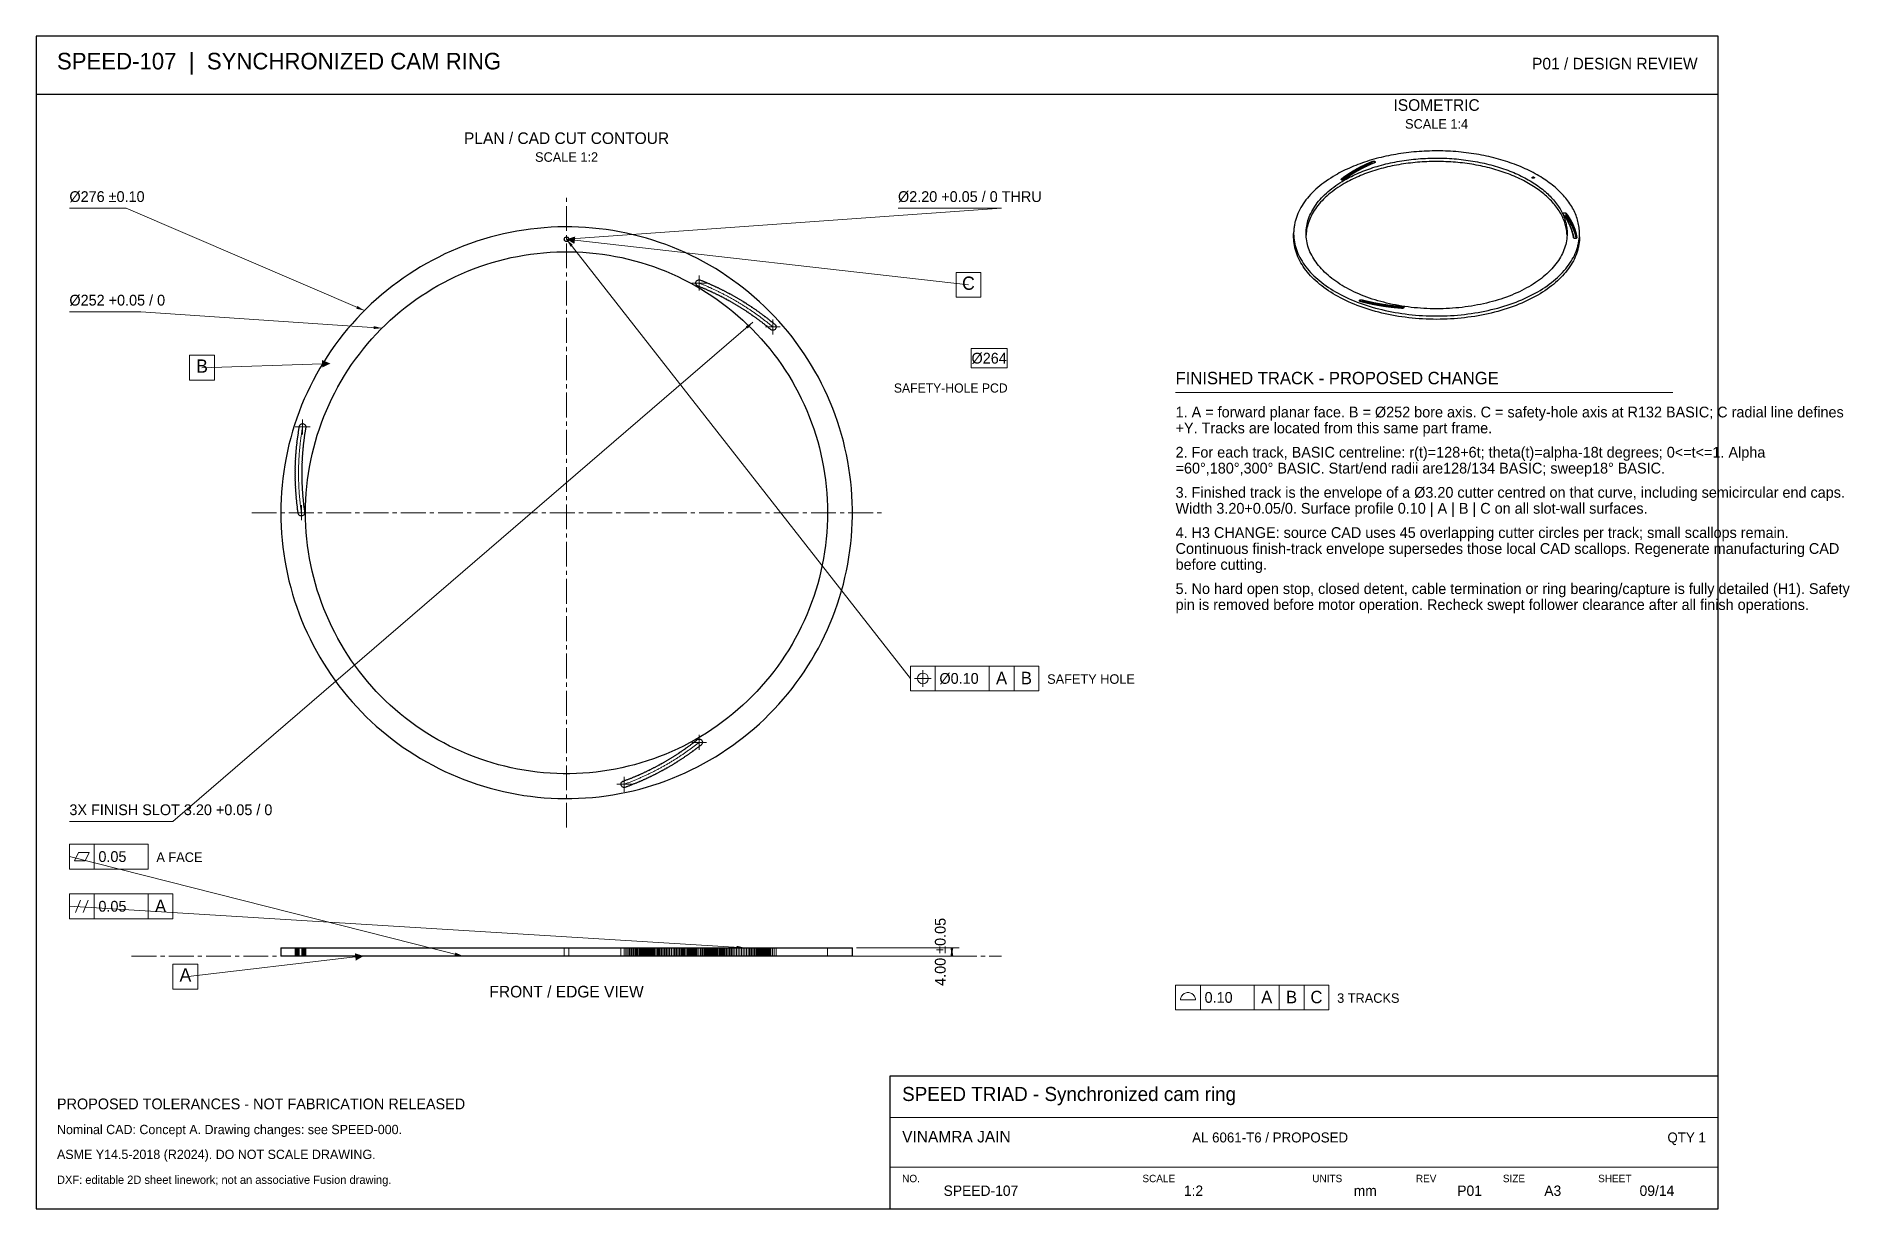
# Model space of a CAD drawing. Header units: millimetres. Extents: x 7 to 445, y 7 to 290.
import ezdxf
from ezdxf.enums import TextEntityAlignment as Align

# ---------------------------------------------------------------- set-up
doc = ezdxf.new("R2010")
doc.units = ezdxf.units.MM
doc.linetypes.add('CENTER_STD', pattern=[9, 6, -1, 1, -1])
doc.linetypes.add('DASHED_STD', pattern=[3, 2, -1])
for name, color, linetype, lineweight in [('BORDER', 7, 'Continuous', 30), ('CENTER', 7, 'CENTER_STD', 13), ('DIM', 7, 'Continuous', 15), ('GDT', 7, 'Continuous', 20), ('HIDDEN', 7, 'DASHED_STD', 13), ('NOTES', 7, 'Continuous', 18), ('VISIBLE', 7, 'Continuous', 30)]:
    doc.layers.add(name, color=color, linetype=linetype, lineweight=lineweight)

msp = doc.modelspace()

# ---------------------------------------------------------------- texts
at = {"layer": 'GDT'}
for s, height, p in [('C', 3.2, (232, 228.8)), ('B', 3.2, (47, 208.8)), ('A', 3, (240, 133.6)), ('B', 3, (246, 133.6)), ('A', 3, (37, 78.6)), ('A', 3.2, (43, 61.8)), ('A', 3, (304, 56.6)), ('B', 3, (310, 56.6)), ('C', 3, (316, 56.6))]:
    msp.add_text(s, height=height, dxfattribs=at).set_placement(p, align=Align.CENTER)
for s, p in [('Ø0.10', (225, 133.7)), ('0.05', (22, 90.7)), ('0.05', (22, 78.7)), ('0.10', (289, 56.7))]:
    msp.add_text(s, height=2.6, dxfattribs=at).set_placement(p)
at = {"layer": 'NOTES'}
for s, height, p in [('SPEED-107  |  SYNCHRONIZED CAM RING', 4, (12, 282)), ('Ø276 ±0.10', 2.6, (15, 250)), ('Ø2.20 +0.05 / 0 THRU', 2.6, (215, 250)), ('Ø252 +0.05 / 0', 2.6, (15, 225)), ('SAFETY-HOLE PCD', 2.2, (214, 204)), ('FINISHED TRACK - PROPOSED CHANGE', 3, (282, 206)), ('1. A = forward planar face. B = Ø252 bore axis. C = safety-hole axis at R132 BASIC; C radial line defines', 2.6, (282, 198)), ('+Y. Tracks are located from this same part frame.', 2.6, (282, 194.15)), ('2. For each track, BASIC centreline: r(t)=128+6t; theta(t)=alpha-18t degrees; 0<=t<=1. Alpha', 2.6, (282, 188.3)), ('=60°,180°,300° BASIC. Start/end radii are128/134 BASIC; sweep18° BASIC.', 2.6, (282, 184.46)), ('3. Finished track is the envelope of a Ø3.20 cutter centred on that curve, including semicircular end caps.', 2.6, (282, 178.61)), ('Width 3.20+0.05/0. Surface profile 0.10 | A | B | C on all slot-wall surfaces.', 2.6, (282, 174.76)), ('4. H3 CHANGE: source CAD uses 45 overlapping cutter circles per track; small scallops remain.', 2.6, (282, 168.91)), ('Continuous finish-track envelope supersedes those local CAD scallops. Regenerate manufacturing CAD', 2.6, (282, 165.06)), ('before cutting.', 2.6, (282, 161.22)), ('5. No hard open stop, closed detent, cable termination or ring bearing/capture is fully detailed (H1). Safety', 2.6, (282, 155.37)), ('pin is removed before motor operation. Recheck swept follower clearance after all finish operations.', 2.6, (282, 151.52)), ('SAFETY HOLE', 2.3, (251, 133.7)), ('3X FINISH SLOT 3.20 +0.05 / 0', 2.6, (15, 102)), ('A FACE', 2.3, (36, 90.7)), ('3 TRACKS', 2.3, (321, 56.7)), ('SPEED TRIAD - Synchronized cam ring', 3.4, (216, 33)), ('PROPOSED TOLERANCES - NOT FABRICATION RELEASED', 2.6, (12, 31)), ('Nominal CAD: Concept A. Drawing changes: see SPEED-000.', 2.25, (12, 25)), ('VINAMRA JAIN', 2.8, (216, 23)), ('AL 6061-T6 / PROPOSED', 2.4, (286, 23)), ('ASME Y14.5-2018 (R2024). DO NOT SCALE DRAWING.', 2.25, (12, 19)), ('DXF: editable 2D sheet linework; not an associative Fusion drawing.', 2, (12, 13)), ('NO.', 1.8, (216, 13.4)), ('SCALE', 1.8, (274, 13.4)), ('UNITS', 1.8, (315, 13.4)), ('REV', 1.8, (340, 13.4)), ('SIZE', 1.8, (361, 13.4)), ('SHEET', 1.8, (384, 13.4)), ('SPEED-107', 2.5, (226, 10.1)), ('1:2', 2.5, (284, 10.1)), ('mm', 2.5, (325, 10.1)), ('P01', 2.5, (350, 10.1)), ('A3', 2.5, (371, 10.1)), ('09/14', 2.5, (394, 10.1))]:
    msp.add_text(s, height=height, dxfattribs=at).set_placement(p)
for s, height, p in [('P01 / DESIGN REVIEW', 2.8, (408, 282)), ('QTY 1', 2.4, (410, 23))]:
    msp.add_text(s, height=height, dxfattribs=at).set_placement(p, align=Align.RIGHT)
for s, height, p in [('ISOMETRIC', 2.8, (345, 272)), ('SCALE 1:4', 2.3, (345, 267.7)), ('PLAN / CAD CUT CONTOUR', 2.8, (135, 264)), ('SCALE 1:2', 2.3, (135, 259.7)), ('Ø264', 2.6, (237, 211)), ('FRONT / EDGE VIEW', 2.8, (135, 58))]:
    msp.add_text(s, height=height, dxfattribs=at).set_placement(p, align=Align.CENTER)
msp.add_text('4.00 ±0.05', height=2.6, rotation=90, dxfattribs=at).set_placement((226.5, 69), align=Align.CENTER)

# ---------------------------------------------------------------- linework, layer by layer
at = {"layer": 'BORDER'}
msp.add_line((7, 276), (413, 276), dxfattribs=at)
for points in [[(7, 7), (413, 7), (413, 290), (7, 290)], [(213, 7), (413, 7), (413, 39), (213, 39)]]:
    msp.add_lwpolyline(points, close=True, dxfattribs=at)
at = {"layer": 'CENTER'}
for p, q in [((135, 99), (135, 251)), ((167, 228.63), (167, 232.23)), ((165.2, 230.43), (168.8, 230.43)), ((182.99, 219.83), (186.59, 219.83)), ((184.79, 218.03), (184.79, 221.63)), ((71.28, 193.9), (71.28, 197.5)), ((69.48, 195.7), (73.08, 195.7)), ((71, 173.2), (71, 176.8)), ((59, 175), (211, 175)), ((69.2, 175), (72.8, 175)), ((165.2, 119.57), (168.8, 119.57)), ((167, 117.77), (167, 121.37)), ((147.13, 109.46), (150.73, 109.46)), ((148.93, 107.66), (148.93, 111.26)), ((30, 68), (240, 68))]:
    msp.add_line(p, q, dxfattribs=at)
for points in [[(167, 230.43), (167.19, 230.35), (167.38, 230.28), (167.57, 230.2), (167.76, 230.12), (167.94, 230.04), (168.13, 229.97), (168.32, 229.89), (168.51, 229.81), (168.7, 229.73), (168.88, 229.65), (169.07, 229.57), (169.26, 229.48), (169.44, 229.4), (169.63, 229.32), (169.82, 229.24), (170, 229.15), (170.19, 229.07), (170.38, 228.98), (170.56, 228.89), (170.75, 228.81), (170.93, 228.72), (171.12, 228.63), (171.31, 228.54), (171.49, 228.45), (171.67, 228.36), (171.86, 228.27), (172.04, 228.18), (172.23, 228.09), (172.41, 228), (172.6, 227.9), (172.78, 227.81), (172.96, 227.71), (173.15, 227.62), (173.33, 227.52), (173.51, 227.43), (173.69, 227.33), (173.87, 227.23), (174.06, 227.13), (174.24, 227.03), (174.42, 226.93), (174.6, 226.83), (174.78, 226.73), (174.96, 226.63), (175.14, 226.53), (175.32, 226.43), (175.5, 226.32), (175.68, 226.22), (175.86, 226.11), (176.04, 226.01), (176.22, 225.9), (176.4, 225.8), (176.58, 225.69), (176.76, 225.58), (176.93, 225.47), (177.11, 225.36), (177.29, 225.25), (177.47, 225.14), (177.64, 225.03), (177.82, 224.92), (178, 224.81), (178.17, 224.7), (178.35, 224.58), (178.52, 224.47), (178.7, 224.36), (178.87, 224.24), (179.05, 224.13), (179.22, 224.01), (179.39, 223.89), (179.57, 223.77), (179.74, 223.66), (179.91, 223.54), (180.09, 223.42), (180.26, 223.3), (180.43, 223.18), (180.6, 223.06), (180.77, 222.93), (180.95, 222.81), (181.12, 222.69), (181.29, 222.57), (181.46, 222.44), (181.63, 222.32), (181.8, 222.19), (181.97, 222.06), (182.14, 221.94), (182.3, 221.81), (182.47, 221.68), (182.64, 221.55), (182.81, 221.43), (182.97, 221.3), (183.14, 221.17), (183.31, 221.04), (183.47, 220.9), (183.64, 220.77), (183.81, 220.64), (183.97, 220.51), (184.14, 220.37), (184.3, 220.24), (184.46, 220.1), (184.63, 219.97), (184.79, 219.83)], [(71, 175), (70.97, 175.2), (70.94, 175.4), (70.91, 175.6), (70.89, 175.81), (70.86, 176.01), (70.83, 176.21), (70.81, 176.41), (70.78, 176.61), (70.76, 176.82), (70.73, 177.02), (70.71, 177.22), (70.69, 177.43), (70.66, 177.63), (70.64, 177.83), (70.62, 178.04), (70.6, 178.24), (70.58, 178.44), (70.56, 178.65), (70.54, 178.85), (70.53, 179.06), (70.51, 179.26), (70.49, 179.47), (70.48, 179.67), (70.46, 179.88), (70.45, 180.08), (70.44, 180.29), (70.42, 180.49), (70.41, 180.7), (70.4, 180.9), (70.39, 181.11), (70.38, 181.31), (70.37, 181.52), (70.36, 181.73), (70.35, 181.93), (70.34, 182.14), (70.34, 182.34), (70.33, 182.55), (70.32, 182.76), (70.32, 182.96), (70.31, 183.17), (70.31, 183.38), (70.31, 183.59), (70.3, 183.79), (70.3, 184), (70.3, 184.21), (70.3, 184.42), (70.3, 184.62), (70.3, 184.83), (70.3, 185.04), (70.31, 185.25), (70.31, 185.45), (70.31, 185.66), (70.32, 185.87), (70.32, 186.08), (70.33, 186.29), (70.33, 186.5), (70.34, 186.7), (70.35, 186.91), (70.36, 187.12), (70.37, 187.33), (70.38, 187.54), (70.39, 187.75), (70.4, 187.96), (70.41, 188.16), (70.42, 188.37), (70.43, 188.58), (70.45, 188.79), (70.46, 189), (70.48, 189.21), (70.49, 189.42), (70.51, 189.63), (70.53, 189.84), (70.54, 190.05), (70.56, 190.26), (70.58, 190.47), (70.6, 190.68), (70.62, 190.88), (70.64, 191.09), (70.66, 191.3), (70.69, 191.51), (70.71, 191.72), (70.73, 191.93), (70.76, 192.14), (70.78, 192.35), (70.81, 192.56), (70.84, 192.77), (70.86, 192.98), (70.89, 193.19), (70.92, 193.4), (70.95, 193.61), (70.98, 193.82), (71.01, 194.03), (71.04, 194.24), (71.07, 194.45), (71.11, 194.66), (71.14, 194.87), (71.17, 195.08), (71.21, 195.29), (71.24, 195.49), (71.28, 195.7)], [(167, 119.57), (166.84, 119.45), (166.68, 119.32), (166.52, 119.2), (166.36, 119.07), (166.2, 118.95), (166.04, 118.82), (165.87, 118.7), (165.71, 118.58), (165.55, 118.45), (165.39, 118.33), (165.22, 118.21), (165.06, 118.09), (164.89, 117.97), (164.73, 117.85), (164.56, 117.73), (164.39, 117.61), (164.23, 117.49), (164.06, 117.37), (163.89, 117.25), (163.72, 117.14), (163.55, 117.02), (163.39, 116.9), (163.22, 116.79), (163.05, 116.67), (162.88, 116.56), (162.7, 116.44), (162.53, 116.33), (162.36, 116.22), (162.19, 116.1), (162.02, 115.99), (161.84, 115.88), (161.67, 115.77), (161.5, 115.66), (161.32, 115.55), (161.15, 115.44), (160.97, 115.33), (160.8, 115.22), (160.62, 115.11), (160.44, 115), (160.27, 114.89), (160.09, 114.79), (159.91, 114.68), (159.73, 114.58), (159.55, 114.47), (159.37, 114.37), (159.2, 114.26), (159.02, 114.16), (158.83, 114.06), (158.65, 113.95), (158.47, 113.85), (158.29, 113.75), (158.11, 113.65), (157.93, 113.55), (157.74, 113.45), (157.56, 113.35), (157.38, 113.25), (157.19, 113.15), (157.01, 113.05), (156.82, 112.96), (156.64, 112.86), (156.45, 112.76), (156.27, 112.67), (156.08, 112.57), (155.89, 112.48), (155.71, 112.39), (155.52, 112.29), (155.33, 112.2), (155.14, 112.11), (154.96, 112.02), (154.77, 111.92), (154.58, 111.83), (154.39, 111.74), (154.2, 111.66), (154.01, 111.57), (153.82, 111.48), (153.62, 111.39), (153.43, 111.3), (153.24, 111.22), (153.05, 111.13), (152.86, 111.05), (152.66, 110.96), (152.47, 110.88), (152.28, 110.79), (152.08, 110.71), (151.89, 110.63), (151.69, 110.55), (151.5, 110.47), (151.3, 110.38), (151.11, 110.3), (150.91, 110.23), (150.71, 110.15), (150.52, 110.07), (150.32, 109.99), (150.12, 109.91), (149.92, 109.84), (149.73, 109.76), (149.53, 109.69), (149.33, 109.61), (149.13, 109.54), (148.93, 109.46)]]:
    msp.add_lwpolyline(points, dxfattribs=at)
at = {"layer": 'DIM'}
for p, q in [((15, 248.5), (28.66, 248.5)), ((28.66, 248.5), (86.21, 223.79)), ((240, 248.5), (135, 241)), ((215, 248.5), (240, 248.5)), ((15, 223.5), (32.27, 223.5)), ((32.27, 223.5), (90.45, 219.55)), ((40, 100.5), (180, 221)), ((282, 204), (402, 204)), ((15, 100.5), (40, 100.5)), ((205, 70), (229.8, 70)), ((205, 68), (229.8, 68)), ((228, 68), (228, 70)), ((213, 29), (413, 29)), ((213, 17), (413, 17))]:
    msp.add_line(p, q, dxfattribs=at)
msp.add_lwpolyline([(232.62, 210), (241.38, 210), (241.38, 214.6), (232.62, 214.6)], close=True, dxfattribs=at)
for points in [[(135, 241), (136.97, 241.49), (137.02, 240.79)], [(135, 241), (136.51, 239.64), (135.96, 239.21)], [(86.21, 223.79), (84.23, 224.26), (84.51, 224.9)], [(90.45, 219.55), (88.43, 219.34), (88.48, 220.03)], [(180, 221), (178.71, 219.43), (178.26, 219.96)], [(178, 70), (175.98, 69.77), (176.03, 70.47)], [(110, 68), (107.98, 68.15), (108.15, 68.83)], [(228, 68), (227.65, 70), (228.35, 70)], [(228, 70), (228.35, 68), (227.65, 68)]]:
    msp.add_solid(points, dxfattribs=at)
at = {"layer": 'GDT'}
for p, q in [((218, 135), (135, 241)), ((136.99, 240.77), (232, 230)), ((76, 210.94), (47, 210)), ((221, 133), (221, 137)), ((224, 132), (224, 138)), ((237, 132), (237, 138)), ((243, 132), (243, 138)), ((219, 135), (223, 135)), ((15, 92), (110, 68)), ((21, 89), (21, 95)), ((15, 80), (178, 70)), ((16.5, 78.5), (17.7, 81.5)), ((18.3, 78.5), (19.5, 81.5)), ((21, 77), (21, 83)), ((34, 77), (34, 83)), ((84.01, 67.77), (43, 63)), ((283.2, 57.4), (286.8, 57.4)), ((288, 55), (288, 61)), ((301, 55), (301, 61)), ((307, 55), (307, 61)), ((313, 55), (313, 61))]:
    msp.add_line(p, q, dxfattribs=at)
for points in [[(229, 227), (235, 227), (235, 233), (229, 233)], [(44, 207), (50, 207), (50, 213), (44, 213)], [(218, 132), (249, 132), (249, 138), (218, 138)], [(15, 89), (34, 89), (34, 95), (15, 95)], [(16.2, 91), (18.8, 91), (19.8, 93), (17.2, 93)], [(15, 77), (40, 77), (40, 83), (15, 83)], [(40, 60), (46, 60), (46, 66), (40, 66)], [(282, 55), (319, 55), (319, 61), (282, 61)]]:
    msp.add_lwpolyline(points, close=True, dxfattribs=at)
msp.add_lwpolyline([(286.8, 57.4), (286.78, 57.63), (286.74, 57.87), (286.66, 58.09), (286.56, 58.3), (286.43, 58.5), (286.27, 58.67), (286.1, 58.83), (285.9, 58.96), (285.69, 59.06), (285.47, 59.14), (285.23, 59.18), (285, 59.2), (284.77, 59.18), (284.53, 59.14), (284.31, 59.06), (284.1, 58.96), (283.9, 58.83), (283.73, 58.67), (283.57, 58.5), (283.44, 58.3), (283.34, 58.09), (283.26, 57.87), (283.22, 57.63), (283.2, 57.4)], dxfattribs=at)
msp.add_circle((221, 135), 1.3, dxfattribs=at)
for points in [[(135, 241), (137.09, 241.67), (136.89, 239.88)], [(78, 211), (76.03, 210.04), (75.97, 211.84)], [(86, 68), (84.12, 66.88), (83.91, 68.66)]]:
    msp.add_solid(points, dxfattribs=at)
at = {"layer": 'HIDDEN'}
for points in [[(66, 175), (66.02, 176.66), (66.08, 178.32), (66.18, 179.98), (66.32, 181.63), (66.5, 183.29), (66.72, 184.93), (66.98, 186.57), (67.28, 188.21), (67.61, 189.83), (67.99, 191.45), (68.41, 193.06), (68.86, 194.66), (69.35, 196.24), (69.88, 197.82), (70.45, 199.38), (71.06, 200.92), (71.7, 202.46), (72.38, 203.97), (73.09, 205.47), (73.84, 206.95), (74.63, 208.42), (75.45, 209.86), (76.31, 211.28), (77.2, 212.68), (78.12, 214.06), (79.08, 215.42), (80.07, 216.76), (81.09, 218.07), (82.14, 219.35), (83.23, 220.61), (84.34, 221.84), (85.48, 223.05), (86.65, 224.23), (87.85, 225.38), (89.08, 226.5), (90.33, 227.59), (91.61, 228.65), (92.91, 229.68), (94.24, 230.68), (95.59, 231.64), (96.97, 232.57), (98.37, 233.47), (99.78, 234.34), (101.22, 235.17), (102.68, 235.96), (104.16, 236.72), (105.65, 237.45), (107.16, 238.14), (108.69, 238.79), (110.23, 239.4), (111.79, 239.98), (113.36, 240.52), (114.95, 241.02), (116.54, 241.48), (118.15, 241.91), (119.76, 242.3), (121.39, 242.64), (123.02, 242.95), (124.66, 243.22), (126.3, 243.45), (127.95, 243.64), (129.61, 243.79), (131.26, 243.9), (132.92, 243.97), (134.58, 244), (136.25, 243.99), (137.91, 243.94), (139.56, 243.85), (141.22, 243.72), (142.87, 243.55), (144.52, 243.34), (146.16, 243.09), (147.8, 242.8), (149.43, 242.47), (151.05, 242.11), (152.66, 241.7), (154.26, 241.26), (155.85, 240.78), (157.42, 240.25), (158.99, 239.7), (160.54, 239.1), (162.08, 238.47), (163.59, 237.8), (165.1, 237.09), (166.58, 236.35), (168.05, 235.57), (169.5, 234.76), (170.93, 233.91), (172.34, 233.03), (173.72, 232.11), (175.09, 231.16), (176.43, 230.18), (177.74, 229.17), (179.03, 228.12), (180.3, 227.05), (181.54, 225.94), (182.75, 224.81), (183.94, 223.64), (185.09, 222.45), (186.22, 221.23), (187.32, 219.99), (188.39, 218.71), (189.42, 217.42), (190.43, 216.09), (191.4, 214.75), (192.34, 213.38), (193.25, 211.99), (194.12, 210.57), (194.96, 209.14), (195.77, 207.69), (196.54, 206.21), (197.27, 204.72), (197.97, 203.22), (198.63, 201.69), (199.25, 200.15), (199.84, 198.6), (200.39, 197.03), (200.9, 195.45), (201.37, 193.86), (201.81, 192.26), (202.2, 190.64), (202.56, 189.02), (202.88, 187.39), (203.16, 185.75), (203.4, 184.11), (203.6, 182.46), (203.76, 180.81), (203.88, 179.15), (203.96, 177.49), (204, 175.83), (204, 174.17), (203.96, 172.51), (203.88, 170.85), (203.76, 169.19), (203.6, 167.54), (203.4, 165.89), (203.16, 164.25), (202.88, 162.61), (202.56, 160.98), (202.2, 159.36), (201.81, 157.74), (201.37, 156.14), (200.9, 154.55), (200.39, 152.97), (199.84, 151.4), (199.25, 149.85), (198.63, 148.31), (197.97, 146.78), (197.27, 145.28), (196.54, 143.79), (195.77, 142.31), (194.96, 140.86), (194.12, 139.43), (193.25, 138.01), (192.34, 136.62), (191.4, 135.25), (190.43, 133.91), (189.42, 132.58), (188.39, 131.29), (187.32, 130.01), (186.22, 128.77), (185.09, 127.55), (183.94, 126.36), (182.75, 125.19), (181.54, 124.06), (180.3, 122.95), (179.03, 121.88), (177.74, 120.83), (176.43, 119.82), (175.09, 118.84), (173.72, 117.89), (172.34, 116.97), (170.93, 116.09), (169.5, 115.24), (168.05, 114.43), (166.58, 113.65), (165.1, 112.91), (163.59, 112.2), (162.08, 111.53), (160.54, 110.9), (158.99, 110.3), (157.42, 109.75), (155.85, 109.22), (154.26, 108.74), (152.66, 108.3), (151.05, 107.89), (149.43, 107.53), (147.8, 107.2), (146.16, 106.91), (144.52, 106.66), (142.87, 106.45), (141.22, 106.28), (139.56, 106.15), (137.91, 106.06), (136.25, 106.01), (134.58, 106), (132.92, 106.03), (131.26, 106.1), (129.61, 106.21), (127.95, 106.36), (126.3, 106.55), (124.66, 106.78), (123.02, 107.05), (121.39, 107.36), (119.76, 107.7), (118.15, 108.09), (116.54, 108.52), (114.95, 108.98), (113.36, 109.48), (111.79, 110.02), (110.23, 110.6), (108.69, 111.21), (107.16, 111.86), (105.65, 112.55), (104.16, 113.28), (102.68, 114.04), (101.22, 114.83), (99.78, 115.66), (98.37, 116.53), (96.97, 117.43), (95.59, 118.36), (94.24, 119.32), (92.91, 120.32), (91.61, 121.35), (90.33, 122.41), (89.08, 123.5), (87.85, 124.62), (86.65, 125.77), (85.48, 126.95), (84.34, 128.16), (83.23, 129.39), (82.14, 130.65), (81.09, 131.93), (80.07, 133.24), (79.08, 134.58), (78.12, 135.94), (77.2, 137.32), (76.31, 138.72), (75.45, 140.14), (74.63, 141.58), (73.84, 143.05), (73.09, 144.53), (72.38, 146.03), (71.7, 147.54), (71.06, 149.08), (70.45, 150.62), (69.88, 152.18), (69.35, 153.76), (68.86, 155.34), (68.41, 156.94), (67.99, 158.55), (67.61, 160.17), (67.28, 161.79), (66.98, 163.43), (66.72, 165.07), (66.5, 166.71), (66.32, 168.37), (66.18, 170.02), (66.08, 171.68), (66.02, 173.34), (66, 175)], [(134.45, 241), (134.47, 240.86), (134.52, 240.72), (134.61, 240.61), (134.72, 240.52), (134.86, 240.47), (135, 240.45), (135.14, 240.47), (135.28, 240.52), (135.39, 240.61), (135.48, 240.72), (135.53, 240.86), (135.55, 241), (135.53, 241.14), (135.48, 241.28), (135.39, 241.39), (135.28, 241.48), (135.14, 241.53), (135, 241.55), (134.86, 241.53), (134.72, 241.48), (134.61, 241.39), (134.52, 241.28), (134.47, 241.14), (134.45, 241)], [(72, 175), (72.02, 173.42), (72.08, 171.83), (72.18, 170.25), (72.32, 168.68), (72.5, 167.1), (72.71, 165.54), (72.97, 163.97), (73.27, 162.42), (73.6, 160.87), (73.98, 159.33), (74.39, 157.8), (74.84, 156.29), (75.33, 154.78), (75.86, 153.29), (76.42, 151.81), (77.03, 150.34), (77.66, 148.89), (78.34, 147.46), (79.05, 146.05), (79.79, 144.65), (80.57, 143.27), (81.39, 141.91), (82.24, 140.58), (83.12, 139.26), (84.03, 137.97), (84.98, 136.7), (85.96, 135.46), (86.97, 134.24), (88.01, 133.04), (89.07, 131.87), (90.17, 130.73), (91.3, 129.62), (92.45, 128.54), (93.64, 127.48), (94.84, 126.46), (96.07, 125.46), (97.33, 124.5), (98.61, 123.57), (99.92, 122.67), (101.24, 121.81), (102.59, 120.98), (103.96, 120.18), (105.35, 119.42), (106.75, 118.69), (108.18, 118), (109.62, 117.34), (111.07, 116.72), (112.55, 116.14), (114.03, 115.59), (115.53, 115.08), (117.04, 114.61), (118.57, 114.18), (120.1, 113.79), (121.64, 113.43), (123.19, 113.12), (124.75, 112.84), (126.32, 112.6), (127.89, 112.4), (129.47, 112.24), (131.04, 112.12), (132.63, 112.04), (134.21, 112), (135.79, 112), (137.37, 112.04), (138.96, 112.12), (140.53, 112.24), (142.11, 112.4), (143.68, 112.6), (145.25, 112.84), (146.81, 113.12), (148.36, 113.43), (149.9, 113.79), (151.43, 114.18), (152.96, 114.61), (154.47, 115.08), (155.97, 115.59), (157.45, 116.14), (158.93, 116.72), (160.38, 117.34), (161.82, 118), (163.25, 118.69), (164.65, 119.42), (166.04, 120.18), (167.41, 120.98), (168.76, 121.81), (170.08, 122.67), (171.39, 123.57), (172.67, 124.5), (173.93, 125.46), (175.16, 126.46), (176.36, 127.48), (177.55, 128.54), (178.7, 129.62), (179.83, 130.73), (180.93, 131.87), (181.99, 133.04), (183.03, 134.24), (184.04, 135.46), (185.02, 136.7), (185.97, 137.97), (186.88, 139.26), (187.76, 140.58), (188.61, 141.91), (189.43, 143.27), (190.21, 144.65), (190.95, 146.05), (191.66, 147.46), (192.34, 148.89), (192.97, 150.34), (193.58, 151.81), (194.14, 153.29), (194.67, 154.78), (195.16, 156.29), (195.61, 157.8), (196.02, 159.33), (196.4, 160.87), (196.73, 162.42), (197.03, 163.97), (197.29, 165.54), (197.5, 167.1), (197.68, 168.68), (197.82, 170.25), (197.92, 171.83), (197.98, 173.42), (198, 175), (197.98, 176.58), (197.92, 178.17), (197.82, 179.75), (197.68, 181.32), (197.5, 182.9), (197.29, 184.46), (197.03, 186.03), (196.73, 187.58), (196.4, 189.13), (196.02, 190.67), (195.61, 192.2), (195.16, 193.71), (194.67, 195.22), (194.14, 196.71), (193.58, 198.19), (192.97, 199.66), (192.34, 201.11), (191.66, 202.54), (190.95, 203.95), (190.21, 205.35), (189.43, 206.73), (188.61, 208.09), (187.76, 209.42), (186.88, 210.74), (185.97, 212.03), (185.02, 213.3), (184.04, 214.54), (183.03, 215.76), (181.99, 216.96), (180.93, 218.13), (179.83, 219.27), (178.7, 220.38), (177.55, 221.46), (176.36, 222.52), (175.16, 223.54), (173.93, 224.54), (172.67, 225.5), (171.39, 226.43), (170.08, 227.33), (168.76, 228.19), (167.41, 229.02), (166.04, 229.82), (164.65, 230.58), (163.25, 231.31), (161.82, 232), (160.38, 232.66), (158.93, 233.28), (157.45, 233.86), (155.97, 234.41), (154.47, 234.92), (152.96, 235.39), (151.43, 235.82), (149.9, 236.21), (148.36, 236.57), (146.81, 236.88), (145.25, 237.16), (143.68, 237.4), (142.11, 237.6), (140.53, 237.76), (138.96, 237.88), (137.37, 237.96), (135.79, 238), (134.21, 238), (132.63, 237.96), (131.04, 237.88), (129.47, 237.76), (127.89, 237.6), (126.32, 237.4), (124.75, 237.16), (123.19, 236.88), (121.64, 236.57), (120.1, 236.21), (118.57, 235.82), (117.04, 235.39), (115.53, 234.92), (114.03, 234.41), (112.55, 233.86), (111.07, 233.28), (109.62, 232.66), (108.18, 232), (106.75, 231.31), (105.35, 230.58), (103.96, 229.82), (102.59, 229.02), (101.24, 228.19), (99.92, 227.33), (98.61, 226.43), (97.33, 225.5), (96.07, 224.54), (94.84, 223.54), (93.64, 222.52), (92.45, 221.46), (91.3, 220.38), (90.17, 219.27), (89.07, 218.13), (88.01, 216.96), (86.97, 215.76), (85.96, 214.54), (84.98, 213.3), (84.03, 212.03), (83.12, 210.74), (82.24, 209.42), (81.39, 208.09), (80.57, 206.73), (79.79, 205.35), (79.05, 203.95), (78.34, 202.54), (77.66, 201.11), (77.03, 199.66), (76.42, 198.19), (75.86, 196.71), (75.33, 195.22), (74.84, 193.71), (74.39, 192.2), (73.98, 190.67), (73.6, 189.13), (73.27, 187.58), (72.97, 186.03), (72.71, 184.46), (72.5, 182.9), (72.32, 181.32), (72.18, 179.75), (72.08, 178.17), (72.02, 176.58), (72, 175)], [(167.5, 231.05), (167.35, 231.14), (167.19, 231.2), (167.01, 231.23), (166.84, 231.21), (166.67, 231.15), (166.52, 231.07), (166.39, 230.95), (166.29, 230.8), (166.23, 230.64), (166.2, 230.47), (166.21, 230.29), (166.26, 230.12), (166.34, 229.97), (166.46, 229.84), (166.6, 229.73), (166.76, 229.66), (166.93, 229.63)], [(166.93, 229.63), (167.06, 229.54), (167.2, 229.49), (167.36, 229.46)], [(167.36, 229.46), (167.48, 229.37), (167.63, 229.31), (167.78, 229.28)], [(167.93, 230.88), (167.8, 230.96), (167.65, 231.02), (167.5, 231.05)], [(167.78, 229.28), (167.91, 229.2), (168.05, 229.14), (168.2, 229.11)], [(168.37, 230.7), (168.23, 230.79), (168.09, 230.85), (167.93, 230.88)], [(168.2, 229.11), (168.33, 229.02), (168.47, 228.96), (168.62, 228.93)], [(168.8, 230.52), (168.67, 230.61), (168.52, 230.67), (168.37, 230.7)], [(168.62, 228.93), (168.75, 228.84), (168.89, 228.78), (169.04, 228.74)], [(169.23, 230.33), (169.1, 230.42), (168.95, 230.48), (168.8, 230.52)], [(169.04, 228.74), (169.17, 228.65), (169.31, 228.59), (169.46, 228.56)], [(169.66, 230.14), (169.53, 230.23), (169.38, 230.3), (169.23, 230.33)], [(169.46, 228.56), (169.59, 228.47), (169.73, 228.4), (169.88, 228.37)], [(170.09, 229.95), (169.96, 230.04), (169.82, 230.11), (169.66, 230.14)], [(169.88, 228.37), (170.01, 228.27), (170.15, 228.21), (170.3, 228.17)], [(170.52, 229.76), (170.39, 229.85), (170.25, 229.92), (170.09, 229.95)], [(170.3, 228.17), (170.42, 228.08), (170.56, 228.01), (170.71, 227.98)], [(170.95, 229.56), (170.82, 229.65), (170.67, 229.72), (170.52, 229.76)], [(170.71, 227.98), (170.84, 227.88), (170.98, 227.81), (171.13, 227.78)], [(171.37, 229.36), (171.25, 229.45), (171.1, 229.52), (170.95, 229.56)], [(171.13, 227.78), (171.25, 227.68), (171.39, 227.61), (171.55, 227.57)], [(171.8, 229.15), (171.67, 229.25), (171.53, 229.32), (171.37, 229.36)], [(172.22, 228.94), (172.1, 229.04), (171.95, 229.11), (171.8, 229.15)], [(172.65, 228.73), (172.52, 228.83), (172.38, 228.9), (172.22, 228.94)], [(173.07, 228.52), (172.94, 228.62), (172.8, 228.69), (172.65, 228.73)], [(173.49, 228.3), (173.37, 228.4), (173.22, 228.47), (173.07, 228.52)], [(173.91, 228.08), (173.79, 228.18), (173.64, 228.25), (173.49, 228.3)], [(174.33, 227.85), (174.21, 227.96), (174.06, 228.03), (173.91, 228.08)], [(174.75, 227.63), (174.62, 227.73), (174.48, 227.81), (174.33, 227.85)], [(175.16, 227.39), (175.04, 227.5), (174.9, 227.58), (174.75, 227.63)], [(171.55, 227.57), (171.67, 227.48), (171.81, 227.41), (171.96, 227.37)], [(171.96, 227.37), (172.08, 227.27), (172.22, 227.2), (172.37, 227.16)], [(172.37, 227.16), (172.49, 227.06), (172.63, 226.99), (172.78, 226.94)], [(172.78, 226.94), (172.9, 226.85), (173.04, 226.77), (173.19, 226.73)], [(173.19, 226.73), (173.31, 226.63), (173.45, 226.55), (173.6, 226.51)], [(173.6, 226.51), (173.72, 226.41), (173.86, 226.33), (174.01, 226.29)], [(174.01, 226.29), (174.13, 226.18), (174.27, 226.11), (174.42, 226.06)], [(174.42, 226.06), (174.54, 225.96), (174.67, 225.88), (174.82, 225.83)], [(174.82, 225.83), (174.94, 225.73), (175.08, 225.65), (175.23, 225.6)], [(175.58, 227.16), (175.46, 227.27), (175.32, 227.35), (175.16, 227.39)], [(175.23, 225.6), (175.34, 225.49), (175.48, 225.42), (175.63, 225.36)], [(175.99, 226.92), (175.87, 227.03), (175.73, 227.11), (175.58, 227.16)], [(175.63, 225.36), (175.75, 225.26), (175.88, 225.18), (176.03, 225.13)], [(176.4, 226.68), (176.28, 226.79), (176.15, 226.87), (175.99, 226.92)], [(176.03, 225.13), (176.15, 225.02), (176.28, 224.94), (176.43, 224.88)], [(176.82, 226.44), (176.7, 226.55), (176.56, 226.63), (176.4, 226.68)], [(176.43, 224.88), (176.55, 224.78), (176.68, 224.69), (176.83, 224.64)], [(177.23, 226.19), (177.11, 226.3), (176.97, 226.38), (176.82, 226.44)], [(176.83, 224.64), (176.95, 224.53), (177.08, 224.45), (177.23, 224.39)], [(177.63, 225.94), (177.52, 226.05), (177.38, 226.13), (177.23, 226.19)], [(177.23, 224.39), (177.34, 224.28), (177.48, 224.2), (177.62, 224.14)], [(177.62, 224.14), (177.74, 224.03), (177.87, 223.94), (178.02, 223.89)], [(178.04, 225.69), (177.92, 225.8), (177.79, 225.88), (177.63, 225.94)], [(178.02, 223.89), (178.13, 223.77), (178.26, 223.69), (178.41, 223.63)], [(178.45, 225.43), (178.33, 225.54), (178.19, 225.63), (178.04, 225.69)], [(178.41, 223.63), (178.52, 223.52), (178.66, 223.43), (178.8, 223.37)], [(178.85, 225.17), (178.73, 225.28), (178.6, 225.37), (178.45, 225.43)], [(178.8, 223.37), (178.91, 223.26), (179.05, 223.17), (179.19, 223.11)], [(179.25, 224.9), (179.14, 225.02), (179, 225.11), (178.85, 225.17)], [(179.65, 224.64), (179.54, 224.75), (179.4, 224.84), (179.25, 224.9)], [(180.05, 224.37), (179.94, 224.48), (179.8, 224.58), (179.65, 224.64)], [(180.45, 224.09), (180.34, 224.21), (180.2, 224.3), (180.05, 224.37)], [(180.85, 223.82), (180.73, 223.94), (180.6, 224.03), (180.45, 224.09)], [(181.24, 223.54), (181.13, 223.66), (181, 223.75), (180.85, 223.82)], [(181.63, 223.26), (181.52, 223.38), (181.39, 223.47), (181.24, 223.54)], [(182.03, 222.97), (181.92, 223.09), (181.78, 223.19), (181.63, 223.26)], [(179.19, 223.11), (179.3, 222.99), (179.44, 222.9), (179.58, 222.84)], [(179.58, 222.84), (179.69, 222.72), (179.82, 222.63), (179.97, 222.57)], [(179.97, 222.57), (180.08, 222.45), (180.21, 222.36), (180.35, 222.3)], [(180.35, 222.3), (180.46, 222.18), (180.59, 222.09), (180.74, 222.02)], [(180.74, 222.02), (180.85, 221.9), (180.98, 221.81), (181.12, 221.74)], [(181.12, 221.74), (181.23, 221.62), (181.36, 221.53), (181.5, 221.46)], [(181.5, 221.46), (181.61, 221.34), (181.74, 221.24), (181.88, 221.17)], [(181.88, 221.17), (181.99, 221.05), (182.11, 220.96), (182.26, 220.89)], [(182.42, 222.68), (182.31, 222.8), (182.17, 222.9), (182.03, 222.97)], [(182.26, 220.89), (182.36, 220.76), (182.49, 220.67), (182.63, 220.59)], [(182.8, 222.39), (182.69, 222.51), (182.56, 222.61), (182.42, 222.68)], [(182.63, 220.59), (182.74, 220.47), (182.86, 220.37), (183.01, 220.3)], [(183.19, 222.09), (183.08, 222.22), (182.95, 222.32), (182.8, 222.39)], [(183.01, 220.3), (183.11, 220.18), (183.24, 220.08), (183.38, 220)], [(183.57, 221.8), (183.47, 221.92), (183.34, 222.02), (183.19, 222.09)], [(183.38, 220), (183.48, 219.88), (183.61, 219.78), (183.75, 219.7)], [(183.96, 221.5), (183.85, 221.62), (183.72, 221.72), (183.57, 221.8)], [(183.75, 219.7), (183.85, 219.58), (183.98, 219.47), (184.12, 219.4)], [(184.34, 221.19), (184.23, 221.32), (184.1, 221.42), (183.96, 221.5)], [(184.12, 219.4), (184.23, 219.26), (184.37, 219.15), (184.53, 219.08), (184.7, 219.04), (184.87, 219.04), (185.05, 219.07), (185.21, 219.15), (185.35, 219.26), (185.46, 219.39), (185.54, 219.55), (185.58, 219.72), (185.59, 219.9), (185.55, 220.07), (185.48, 220.23), (185.38, 220.37), (185.25, 220.49), (185.09, 220.57)], [(184.71, 220.88), (184.61, 221.01), (184.48, 221.12), (184.34, 221.19)], [(185.09, 220.57), (184.99, 220.7), (184.86, 220.81), (184.71, 220.88)], [(70.06, 192.7), (70.01, 192.55), (69.99, 192.39), (70, 192.22)], [(70.12, 193.19), (70.07, 193.03), (70.05, 192.87), (70.06, 192.7)], [(70.19, 193.67), (70.13, 193.51), (70.11, 193.35), (70.12, 193.19)], [(70.26, 194.15), (70.2, 193.99), (70.18, 193.83), (70.19, 193.67)], [(70.33, 194.63), (70.27, 194.48), (70.25, 194.31), (70.26, 194.15)], [(70.41, 195.11), (70.35, 194.96), (70.32, 194.8), (70.33, 194.63)], [(70.49, 195.59), (70.43, 195.44), (70.4, 195.28), (70.41, 195.11)], [(71.99, 195.34), (72.05, 195.5), (72.08, 195.68), (72.07, 195.85), (72.01, 196.02), (71.93, 196.17), (71.81, 196.3), (71.66, 196.41), (71.5, 196.47), (71.33, 196.5), (71.15, 196.49), (70.98, 196.45), (70.82, 196.36), (70.69, 196.25), (70.59, 196.11), (70.52, 195.94), (70.48, 195.77), (70.49, 195.59)], [(71.57, 192.51), (71.62, 192.66), (71.64, 192.82), (71.63, 192.98)], [(71.63, 192.98), (71.69, 193.14), (71.71, 193.29), (71.7, 193.45)], [(71.7, 193.45), (71.75, 193.61), (71.77, 193.77), (71.77, 193.93)], [(71.77, 193.93), (71.82, 194.08), (71.85, 194.24), (71.84, 194.4)], [(71.84, 194.4), (71.89, 194.55), (71.92, 194.71), (71.91, 194.87)], [(71.91, 194.87), (71.97, 195.02), (72, 195.18), (71.99, 195.34)], [(69.66, 188.37), (69.61, 188.21), (69.6, 188.05), (69.63, 187.89)], [(69.69, 188.85), (69.64, 188.7), (69.63, 188.53), (69.66, 188.37)], [(69.72, 189.33), (69.68, 189.18), (69.66, 189.01), (69.69, 188.85)], [(69.76, 189.81), (69.71, 189.66), (69.7, 189.5), (69.72, 189.33)], [(69.8, 190.3), (69.75, 190.14), (69.74, 189.98), (69.76, 189.81)], [(69.84, 190.78), (69.8, 190.62), (69.78, 190.46), (69.8, 190.3)], [(69.89, 191.26), (69.84, 191.1), (69.83, 190.94), (69.84, 190.78)], [(69.94, 191.74), (69.89, 191.58), (69.88, 191.42), (69.89, 191.26)], [(70, 192.22), (69.95, 192.07), (69.93, 191.9), (69.94, 191.74)], [(71.15, 187.81), (71.19, 187.97), (71.2, 188.12), (71.18, 188.28)], [(71.18, 188.28), (71.22, 188.43), (71.23, 188.59), (71.21, 188.75)], [(71.21, 188.75), (71.25, 188.9), (71.26, 189.06), (71.24, 189.22)], [(71.24, 189.22), (71.29, 189.37), (71.3, 189.53), (71.28, 189.69)], [(71.28, 189.69), (71.32, 189.84), (71.34, 190), (71.32, 190.16)], [(71.32, 190.16), (71.37, 190.31), (71.38, 190.47), (71.36, 190.63)], [(71.36, 190.63), (71.41, 190.78), (71.43, 190.94), (71.41, 191.1)], [(71.41, 191.1), (71.46, 191.25), (71.48, 191.41), (71.46, 191.57)], [(71.46, 191.57), (71.51, 191.72), (71.53, 191.88), (71.51, 192.04)], [(71.51, 192.04), (71.57, 192.19), (71.58, 192.35), (71.57, 192.51)], [(69.55, 185.5), (69.51, 185.34), (69.51, 185.18), (69.54, 185.02)], [(69.54, 185.02), (69.51, 184.86), (69.51, 184.7), (69.54, 184.54)], [(69.54, 184.54), (69.51, 184.38), (69.51, 184.22), (69.54, 184.06)], [(69.54, 184.06), (69.51, 183.9), (69.51, 183.74), (69.54, 183.59)], [(69.56, 185.97), (69.52, 185.82), (69.52, 185.65), (69.55, 185.5)], [(69.57, 186.45), (69.53, 186.29), (69.53, 186.13), (69.56, 185.97)], [(69.58, 186.93), (69.55, 186.77), (69.54, 186.61), (69.57, 186.45)], [(69.6, 187.41), (69.57, 187.25), (69.56, 187.09), (69.58, 186.93)], [(69.63, 187.89), (69.59, 187.73), (69.58, 187.57), (69.6, 187.41)], [(71.07, 185.47), (71.11, 185.62), (71.11, 185.78), (71.08, 185.94)], [(71.07, 185), (71.1, 185.16), (71.1, 185.32), (71.07, 185.47)], [(71.07, 184.54), (71.1, 184.69), (71.1, 184.85), (71.07, 185)], [(71.07, 184.07), (71.1, 184.23), (71.1, 184.38), (71.07, 184.54)], [(71.07, 183.61), (71.1, 183.76), (71.1, 183.92), (71.07, 184.07)], [(71.08, 185.94), (71.12, 186.09), (71.12, 186.25), (71.1, 186.41)], [(71.1, 186.41), (71.13, 186.56), (71.14, 186.72), (71.11, 186.87)], [(71.11, 186.87), (71.15, 187.03), (71.16, 187.19), (71.13, 187.34)], [(71.13, 187.34), (71.17, 187.5), (71.18, 187.65), (71.15, 187.81)], [(69.54, 183.59), (69.51, 183.43), (69.52, 183.27), (69.55, 183.11)], [(69.55, 183.11), (69.52, 182.95), (69.53, 182.79), (69.56, 182.63)], [(69.56, 182.63), (69.54, 182.48), (69.54, 182.31), (69.58, 182.16)], [(69.58, 182.16), (69.55, 182), (69.56, 181.84), (69.6, 181.68)], [(69.6, 181.68), (69.57, 181.53), (69.58, 181.37), (69.62, 181.21)], [(69.62, 181.21), (69.59, 181.05), (69.6, 180.89), (69.64, 180.74)], [(69.64, 180.74), (69.62, 180.58), (69.63, 180.42), (69.67, 180.26)], [(69.67, 180.26), (69.65, 180.11), (69.66, 179.95), (69.7, 179.79)], [(69.7, 179.79), (69.68, 179.63), (69.7, 179.48), (69.74, 179.32)], [(71.08, 183.14), (71.11, 183.29), (71.11, 183.45), (71.07, 183.61)], [(71.09, 182.68), (71.12, 182.83), (71.11, 182.99), (71.08, 183.14)], [(71.11, 182.21), (71.13, 182.37), (71.13, 182.52), (71.09, 182.68)], [(71.12, 181.75), (71.15, 181.9), (71.14, 182.06), (71.11, 182.21)], [(71.15, 181.29), (71.17, 181.44), (71.16, 181.6), (71.12, 181.75)], [(71.17, 180.82), (71.19, 180.98), (71.18, 181.13), (71.15, 181.29)], [(71.2, 180.36), (71.22, 180.52), (71.21, 180.67), (71.17, 180.82)], [(71.23, 179.9), (71.25, 180.06), (71.24, 180.21), (71.2, 180.36)], [(71.26, 179.44), (71.28, 179.6), (71.27, 179.75), (71.23, 179.9)], [(69.74, 179.32), (69.72, 179.16), (69.73, 179), (69.78, 178.85)], [(69.78, 178.85), (69.76, 178.69), (69.77, 178.53), (69.82, 178.38)], [(69.82, 178.38), (69.8, 178.22), (69.82, 178.07), (69.87, 177.91)], [(69.87, 177.91), (69.85, 177.75), (69.87, 177.6), (69.91, 177.44)], [(69.91, 177.44), (69.9, 177.29), (69.92, 177.13), (69.97, 176.98)], [(69.97, 176.98), (69.95, 176.82), (69.97, 176.66), (70.02, 176.51)], [(70.02, 176.51), (70.01, 176.35), (70.03, 176.2), (70.08, 176.05)], [(70.08, 176.05), (70.07, 175.89), (70.09, 175.73), (70.14, 175.58)], [(70.14, 175.58), (70.13, 175.42), (70.16, 175.27), (70.21, 175.12)], [(70.21, 175.12), (70.2, 174.94), (70.23, 174.77), (70.3, 174.61), (70.4, 174.47), (70.53, 174.35), (70.69, 174.26), (70.85, 174.21), (71.03, 174.2), (71.2, 174.23), (71.36, 174.29), (71.51, 174.38), (71.63, 174.51), (71.72, 174.66), (71.78, 174.83), (71.8, 175), (71.78, 175.17), (71.72, 175.34)], [(71.3, 178.98), (71.32, 179.14), (71.31, 179.29), (71.26, 179.44)], [(71.34, 178.52), (71.36, 178.68), (71.35, 178.83), (71.3, 178.98)], [(71.39, 178.07), (71.4, 178.22), (71.39, 178.38), (71.34, 178.52)], [(71.44, 177.61), (71.45, 177.76), (71.43, 177.92), (71.39, 178.07)], [(71.49, 177.15), (71.5, 177.31), (71.48, 177.46), (71.44, 177.61)], [(71.54, 176.7), (71.55, 176.85), (71.53, 177.01), (71.49, 177.15)], [(71.6, 176.24), (71.61, 176.4), (71.59, 176.55), (71.54, 176.7)], [(71.66, 175.79), (71.67, 175.95), (71.65, 176.1), (71.6, 176.24)], [(71.72, 175.34), (71.73, 175.49), (71.71, 175.65), (71.66, 175.79)], [(164.15, 118.38), (164.01, 118.31), (163.88, 118.22), (163.78, 118.11)], [(164.52, 118.65), (164.38, 118.58), (164.26, 118.49), (164.15, 118.38)], [(164.89, 118.92), (164.75, 118.85), (164.63, 118.76), (164.52, 118.65)], [(165.26, 119.19), (165.12, 119.13), (164.99, 119.03), (164.89, 118.92)], [(165.62, 119.47), (165.48, 119.4), (165.36, 119.31), (165.26, 119.19)], [(165.98, 119.75), (165.85, 119.68), (165.72, 119.59), (165.62, 119.47)], [(166.34, 120.03), (166.21, 119.96), (166.09, 119.87), (165.98, 119.75)], [(166.18, 117.97), (166.32, 118.04), (166.45, 118.14), (166.55, 118.26)], [(167.29, 118.83), (167.45, 118.91), (167.58, 119.02), (167.69, 119.16), (167.76, 119.32), (167.8, 119.49), (167.79, 119.67), (167.75, 119.84), (167.68, 120), (167.57, 120.14), (167.43, 120.25), (167.28, 120.32), (167.11, 120.37), (166.93, 120.37), (166.76, 120.34), (166.6, 120.27), (166.46, 120.16), (166.34, 120.03)], [(166.55, 118.26), (166.7, 118.33), (166.82, 118.42), (166.92, 118.54)], [(166.92, 118.54), (167.07, 118.61), (167.19, 118.71), (167.29, 118.83)], [(157.07, 113.95), (156.92, 113.91), (156.78, 113.83), (156.66, 113.73)], [(157.49, 114.18), (157.33, 114.13), (157.2, 114.06), (157.07, 113.95)], [(157.89, 114.4), (157.74, 114.36), (157.61, 114.28), (157.49, 114.18)], [(158.3, 114.63), (158.15, 114.58), (158.01, 114.51), (157.89, 114.4)], [(158.71, 114.86), (158.56, 114.81), (158.42, 114.74), (158.3, 114.63)], [(159.11, 115.1), (158.96, 115.05), (158.83, 114.97), (158.71, 114.86)], [(159.51, 115.33), (159.36, 115.28), (159.23, 115.2), (159.11, 115.1)], [(159.91, 115.57), (159.76, 115.52), (159.63, 115.44), (159.51, 115.33)], [(159.88, 113.78), (160.04, 113.83), (160.17, 113.91), (160.29, 114.02)], [(160.31, 115.82), (160.16, 115.76), (160.03, 115.68), (159.91, 115.57)], [(160.29, 114.02), (160.45, 114.07), (160.58, 114.16), (160.7, 114.26)], [(160.7, 116.06), (160.55, 116.01), (160.42, 115.92), (160.31, 115.82)], [(161.09, 116.31), (160.95, 116.25), (160.81, 116.17), (160.7, 116.06)], [(160.7, 114.26), (160.85, 114.32), (160.99, 114.4), (161.11, 114.51)], [(161.48, 116.56), (161.34, 116.5), (161.21, 116.42), (161.09, 116.31)], [(161.11, 114.51), (161.26, 114.57), (161.4, 114.65), (161.51, 114.76)], [(161.87, 116.81), (161.73, 116.75), (161.6, 116.67), (161.48, 116.56)], [(161.51, 114.76), (161.66, 114.82), (161.8, 114.91), (161.91, 115.02)], [(162.26, 117.06), (162.11, 117.01), (161.98, 116.92), (161.87, 116.81)], [(161.91, 115.02), (162.06, 115.07), (162.2, 115.16), (162.31, 115.27)], [(162.64, 117.32), (162.5, 117.26), (162.37, 117.17), (162.26, 117.06)], [(162.31, 115.27), (162.46, 115.33), (162.6, 115.42), (162.71, 115.53)], [(163.02, 117.58), (162.88, 117.52), (162.75, 117.43), (162.64, 117.32)], [(162.71, 115.53), (162.86, 115.59), (162.99, 115.68), (163.11, 115.79)], [(163.4, 117.84), (163.26, 117.78), (163.13, 117.69), (163.02, 117.58)], [(163.11, 115.79), (163.25, 115.85), (163.39, 115.94), (163.5, 116.05)], [(163.78, 118.11), (163.63, 118.05), (163.51, 117.96), (163.4, 117.84)], [(163.5, 116.05), (163.65, 116.12), (163.78, 116.21), (163.89, 116.32)], [(163.89, 116.32), (164.03, 116.38), (164.17, 116.47), (164.28, 116.59)], [(164.28, 116.59), (164.42, 116.65), (164.55, 116.75), (164.66, 116.86)], [(164.66, 116.86), (164.81, 116.93), (164.94, 117.02), (165.04, 117.14)], [(165.04, 117.14), (165.19, 117.2), (165.32, 117.29), (165.43, 117.41)], [(165.43, 117.41), (165.57, 117.48), (165.7, 117.57), (165.8, 117.69)], [(165.8, 117.69), (165.95, 117.76), (166.07, 117.85), (166.18, 117.97)], [(148.89, 110.26), (148.72, 110.24), (148.55, 110.17), (148.41, 110.07), (148.29, 109.94), (148.2, 109.79), (148.15, 109.62), (148.13, 109.45), (148.15, 109.27), (148.22, 109.11), (148.31, 108.96), (148.44, 108.83), (148.59, 108.74), (148.75, 108.68), (148.93, 108.66), (149.1, 108.68), (149.27, 108.74), (149.42, 108.83)], [(149.34, 110.43), (149.18, 110.41), (149.03, 110.35), (148.89, 110.26)], [(149.78, 110.6), (149.62, 110.57), (149.47, 110.52), (149.34, 110.43)], [(150.23, 110.77), (150.07, 110.75), (149.92, 110.69), (149.78, 110.6)], [(150.67, 110.95), (150.51, 110.92), (150.36, 110.86), (150.23, 110.77)], [(151.11, 111.13), (150.95, 111.1), (150.8, 111.04), (150.67, 110.95)], [(150.79, 109.36), (150.95, 109.38), (151.1, 109.45), (151.24, 109.54)], [(151.55, 111.31), (151.39, 111.28), (151.24, 111.22), (151.11, 111.13)], [(151.24, 109.54), (151.4, 109.57), (151.55, 109.63), (151.69, 109.72)], [(151.98, 111.5), (151.83, 111.47), (151.68, 111.4), (151.55, 111.31)], [(151.69, 109.72), (151.85, 109.75), (152, 109.81), (152.14, 109.91)], [(152.42, 111.69), (152.26, 111.65), (152.11, 111.59), (151.98, 111.5)], [(152.14, 109.91), (152.3, 109.94), (152.45, 110), (152.59, 110.1)], [(152.85, 111.88), (152.69, 111.84), (152.55, 111.78), (152.42, 111.69)], [(152.59, 110.1), (152.75, 110.13), (152.9, 110.19), (153.03, 110.29)], [(153.28, 112.07), (153.13, 112.04), (152.98, 111.97), (152.85, 111.88)], [(153.03, 110.29), (153.19, 110.32), (153.34, 110.39), (153.47, 110.49)], [(153.71, 112.27), (153.56, 112.23), (153.41, 112.17), (153.28, 112.07)], [(153.47, 110.49), (153.63, 110.52), (153.78, 110.59), (153.91, 110.68)], [(154.14, 112.47), (153.98, 112.43), (153.84, 112.37), (153.71, 112.27)], [(153.91, 110.68), (154.07, 110.72), (154.22, 110.79), (154.35, 110.89)], [(154.56, 112.67), (154.41, 112.64), (154.27, 112.57), (154.14, 112.47)], [(154.35, 110.89), (154.51, 110.92), (154.66, 110.99), (154.79, 111.09)], [(154.99, 112.88), (154.83, 112.84), (154.69, 112.77), (154.56, 112.67)], [(154.79, 111.09), (154.95, 111.13), (155.1, 111.2), (155.23, 111.3)], [(155.41, 113.09), (155.25, 113.05), (155.11, 112.98), (154.99, 112.88)], [(155.23, 111.3), (155.38, 111.34), (155.53, 111.41), (155.66, 111.51)], [(155.83, 113.3), (155.67, 113.26), (155.53, 113.19), (155.41, 113.09)], [(155.66, 111.51), (155.82, 111.55), (155.96, 111.62), (156.09, 111.72)], [(156.25, 113.52), (156.09, 113.47), (155.95, 113.4), (155.83, 113.3)], [(156.09, 111.72), (156.25, 111.77), (156.39, 111.84), (156.52, 111.94)], [(156.66, 113.73), (156.51, 113.69), (156.37, 113.62), (156.25, 113.52)], [(156.52, 111.94), (156.68, 111.98), (156.82, 112.06), (156.95, 112.16)], [(156.95, 112.16), (157.1, 112.21), (157.25, 112.28), (157.37, 112.38)], [(157.37, 112.38), (157.53, 112.43), (157.67, 112.5), (157.8, 112.61)], [(157.8, 112.61), (157.95, 112.66), (158.09, 112.73), (158.22, 112.84)], [(158.22, 112.84), (158.37, 112.88), (158.51, 112.96), (158.64, 113.07)], [(158.64, 113.07), (158.79, 113.12), (158.93, 113.2), (159.06, 113.3)], [(159.06, 113.3), (159.21, 113.35), (159.35, 113.43), (159.47, 113.54)], [(159.47, 113.54), (159.62, 113.59), (159.76, 113.67), (159.88, 113.78)], [(149.42, 108.83), (149.58, 108.86), (149.74, 108.92), (149.88, 109)], [(149.88, 109), (150.04, 109.03), (150.2, 109.09), (150.33, 109.18)], [(150.33, 109.18), (150.5, 109.21), (150.65, 109.27), (150.79, 109.36)], [(204, 70), (202.27, 70), (197.17, 70), (188.95, 70), (178.02, 70), (164.94, 70), (150.35, 70), (135, 70), (119.65, 70), (105.06, 70), (91.98, 70), (81.05, 70), (72.83, 70), (67.73, 70), (66, 70)], [(66, 68), (67.73, 68), (72.83, 68), (81.05, 68), (91.98, 68), (105.06, 68), (119.65, 68), (135, 68), (150.35, 68), (164.94, 68), (178.02, 68), (188.95, 68), (197.17, 68), (202.27, 68), (204, 68)], [(69.54, 70), (69.53, 70), (69.53, 70), (69.52, 70), (69.52, 70), (69.52, 70), (69.51, 70), (69.51, 70), (69.51, 70), (69.51, 70), (69.51, 70), (69.5, 70), (69.5, 70), (69.5, 70), (69.5, 70)], [(69.5, 70), (69.5, 70), (69.5, 70), (69.5, 70), (69.51, 70), (69.51, 70), (69.51, 70), (69.51, 70), (69.51, 70), (69.52, 70), (69.52, 70), (69.53, 70), (69.53, 70), (69.53, 70), (69.54, 70)], [(69.54, 70), (69.53, 70), (69.53, 70), (69.52, 70), (69.52, 70), (69.52, 70), (69.51, 70), (69.51, 70), (69.51, 70), (69.51, 70), (69.5, 70), (69.5, 70), (69.5, 70), (69.5, 70), (69.5, 70)], [(69.5, 70), (69.5, 70), (69.5, 70), (69.5, 70), (69.5, 70), (69.51, 70), (69.51, 70), (69.51, 70), (69.51, 70), (69.52, 70), (69.52, 70), (69.52, 70), (69.53, 70), (69.53, 70), (69.54, 70)], [(69.54, 70), (69.54, 70), (69.53, 70), (69.53, 70), (69.52, 70), (69.52, 70), (69.52, 70), (69.51, 70), (69.51, 70), (69.51, 70), (69.51, 70), (69.51, 70), (69.51, 70), (69.5, 70), (69.5, 70)], [(69.5, 70), (69.5, 70), (69.51, 70), (69.51, 70), (69.51, 70), (69.51, 70), (69.51, 70), (69.51, 70), (69.52, 70), (69.52, 70), (69.52, 70), (69.53, 70), (69.53, 70), (69.53, 70), (69.54, 70)], [(69.5, 68), (69.5, 70)], [(69.5, 68), (69.5, 70)], [(69.5, 68), (69.5, 70)], [(69.54, 68), (69.53, 68), (69.53, 68), (69.53, 68), (69.52, 68), (69.52, 68), (69.51, 68), (69.51, 68), (69.51, 68), (69.51, 68), (69.51, 68), (69.5, 68), (69.5, 68), (69.5, 68), (69.5, 68)], [(69.5, 68), (69.5, 68), (69.5, 68), (69.5, 68), (69.51, 68), (69.51, 68), (69.51, 68), (69.51, 68), (69.51, 68), (69.52, 68), (69.52, 68), (69.52, 68), (69.53, 68), (69.53, 68), (69.54, 68)], [(69.54, 68), (69.53, 68), (69.53, 68), (69.52, 68), (69.52, 68), (69.52, 68), (69.51, 68), (69.51, 68), (69.51, 68), (69.51, 68), (69.5, 68), (69.5, 68), (69.5, 68), (69.5, 68), (69.5, 68)], [(69.5, 68), (69.5, 68), (69.5, 68), (69.5, 68), (69.5, 68), (69.51, 68), (69.51, 68), (69.51, 68), (69.51, 68), (69.52, 68), (69.52, 68), (69.52, 68), (69.53, 68), (69.53, 68), (69.54, 68)], [(69.54, 68), (69.53, 68), (69.53, 68), (69.53, 68), (69.52, 68), (69.52, 68), (69.52, 68), (69.51, 68), (69.51, 68), (69.51, 68), (69.51, 68), (69.51, 68), (69.51, 68), (69.5, 68), (69.5, 68)], [(69.5, 68), (69.5, 68), (69.51, 68), (69.51, 68), (69.51, 68), (69.51, 68), (69.51, 68), (69.51, 68), (69.52, 68), (69.52, 68), (69.52, 68), (69.53, 68), (69.53, 68), (69.54, 68), (69.54, 68)], [(69.55, 70), (69.54, 70), (69.54, 70), (69.53, 70), (69.53, 70), (69.53, 70), (69.52, 70), (69.52, 70), (69.52, 70), (69.52, 70), (69.52, 70), (69.52, 70), (69.51, 70), (69.51, 70), (69.51, 70)], [(69.51, 70), (69.51, 70), (69.51, 70), (69.52, 70), (69.52, 70), (69.52, 70), (69.52, 70), (69.52, 70), (69.53, 70), (69.53, 70), (69.54, 70), (69.54, 70), (69.54, 70), (69.55, 70), (69.56, 70)], [(69.54, 70), (69.54, 70), (69.53, 70), (69.53, 70), (69.52, 70), (69.52, 70), (69.52, 70), (69.51, 70), (69.51, 70), (69.51, 70), (69.51, 70), (69.51, 70), (69.51, 70), (69.51, 70), (69.51, 70)], [(69.51, 70), (69.51, 70), (69.51, 70), (69.51, 70), (69.51, 70), (69.51, 70), (69.51, 70), (69.52, 70), (69.52, 70), (69.52, 70), (69.53, 70), (69.53, 70), (69.54, 70), (69.54, 70), (69.55, 70)], [(69.55, 70), (69.55, 70), (69.54, 70), (69.54, 70), (69.53, 70), (69.53, 70), (69.52, 70), (69.52, 70), (69.52, 70), (69.52, 70), (69.51, 70), (69.51, 70), (69.51, 70), (69.51, 70), (69.51, 70)], [(69.51, 70), (69.51, 70), (69.51, 70), (69.51, 70), (69.51, 70), (69.51, 70), (69.52, 70), (69.52, 70), (69.52, 70), (69.52, 70), (69.53, 70), (69.53, 70), (69.53, 70), (69.54, 70), (69.54, 70)], [(69.51, 68), (69.51, 70)], [(69.51, 68), (69.51, 70)], [(69.51, 68), (69.51, 70)], [(69.56, 68), (69.55, 68), (69.54, 68), (69.54, 68), (69.54, 68), (69.53, 68), (69.53, 68), (69.52, 68), (69.52, 68), (69.52, 68), (69.52, 68), (69.52, 68), (69.51, 68), (69.51, 68), (69.51, 68)], [(69.51, 68), (69.51, 68), (69.51, 68), (69.52, 68), (69.52, 68), (69.52, 68), (69.52, 68), (69.52, 68), (69.52, 68), (69.53, 68), (69.53, 68), (69.53, 68), (69.54, 68), (69.54, 68), (69.55, 68)], [(69.55, 68), (69.54, 68), (69.54, 68), (69.53, 68), (69.53, 68), (69.52, 68), (69.52, 68), (69.52, 68), (69.51, 68), (69.51, 68), (69.51, 68), (69.51, 68), (69.51, 68), (69.51, 68), (69.51, 68)], [(69.51, 68), (69.51, 68), (69.51, 68), (69.51, 68), (69.51, 68), (69.51, 68), (69.51, 68), (69.51, 68), (69.52, 68), (69.52, 68), (69.52, 68), (69.53, 68), (69.53, 68), (69.54, 68), (69.54, 68)], [(69.54, 68), (69.54, 68), (69.53, 68), (69.53, 68), (69.53, 68), (69.52, 68), (69.52, 68), (69.52, 68), (69.52, 68), (69.51, 68), (69.51, 68), (69.51, 68), (69.51, 68), (69.51, 68), (69.51, 68)], [(69.51, 68), (69.51, 68), (69.51, 68), (69.51, 68), (69.51, 68), (69.52, 68), (69.52, 68), (69.52, 68), (69.52, 68), (69.53, 68), (69.53, 68), (69.54, 68), (69.54, 68), (69.55, 68), (69.55, 68)], [(69.56, 70), (69.55, 70), (69.55, 70), (69.54, 70), (69.54, 70), (69.54, 70), (69.53, 70), (69.53, 70), (69.53, 70), (69.53, 70), (69.53, 70), (69.53, 70), (69.53, 70), (69.53, 70), (69.52, 70)], [(69.52, 70), (69.53, 70), (69.53, 70), (69.53, 70), (69.53, 70), (69.53, 70), (69.53, 70), (69.54, 70), (69.54, 70), (69.54, 70), (69.55, 70), (69.55, 70), (69.56, 70), (69.56, 70), (69.57, 70)], [(69.56, 70), (69.56, 70), (69.55, 70), (69.55, 70), (69.54, 70), (69.54, 70), (69.53, 70), (69.53, 70), (69.53, 70), (69.53, 70), (69.52, 70), (69.52, 70), (69.52, 70), (69.52, 70), (69.52, 70)], [(69.52, 70), (69.52, 70), (69.52, 70), (69.52, 70), (69.52, 70), (69.52, 70), (69.53, 70), (69.53, 70), (69.53, 70), (69.53, 70), (69.54, 70), (69.54, 70), (69.54, 70), (69.55, 70), (69.55, 70)], [(69.52, 68), (69.52, 70)], [(69.52, 68), (69.52, 70)], [(69.57, 68), (69.56, 68), (69.56, 68), (69.55, 68), (69.55, 68), (69.54, 68), (69.54, 68), (69.54, 68), (69.53, 68), (69.53, 68), (69.53, 68), (69.53, 68), (69.53, 68), (69.53, 68), (69.52, 68)], [(69.52, 68), (69.53, 68), (69.53, 68), (69.53, 68), (69.53, 68), (69.53, 68), (69.53, 68), (69.53, 68), (69.53, 68), (69.54, 68), (69.54, 68), (69.54, 68), (69.55, 68), (69.55, 68), (69.56, 68)], [(69.55, 68), (69.55, 68), (69.54, 68), (69.54, 68), (69.54, 68), (69.53, 68), (69.53, 68), (69.53, 68), (69.53, 68), (69.52, 68), (69.52, 68), (69.52, 68), (69.52, 68), (69.52, 68), (69.52, 68)], [(69.52, 68), (69.52, 68), (69.52, 68), (69.52, 68), (69.52, 68), (69.53, 68), (69.53, 68), (69.53, 68), (69.53, 68), (69.54, 68), (69.54, 68), (69.55, 68), (69.55, 68), (69.56, 68), (69.56, 68)], [(69.58, 70), (69.57, 70), (69.57, 70), (69.56, 70), (69.56, 70), (69.55, 70), (69.55, 70), (69.54, 70), (69.54, 70), (69.54, 70), (69.54, 70), (69.54, 70), (69.53, 70), (69.53, 70), (69.53, 70)], [(69.53, 70), (69.53, 70), (69.53, 70), (69.53, 70), (69.54, 70), (69.54, 70), (69.54, 70), (69.54, 70), (69.54, 70), (69.55, 70), (69.55, 70), (69.55, 70), (69.55, 70), (69.56, 70), (69.56, 70)], [(69.53, 68), (69.53, 70)], [(69.56, 68), (69.56, 68), (69.55, 68), (69.55, 68), (69.55, 68), (69.55, 68), (69.54, 68), (69.54, 68), (69.54, 68), (69.54, 68), (69.54, 68), (69.53, 68), (69.53, 68), (69.53, 68), (69.53, 68)], [(69.53, 68), (69.53, 68), (69.53, 68), (69.54, 68), (69.54, 68), (69.54, 68), (69.54, 68), (69.54, 68), (69.55, 68), (69.55, 68), (69.56, 68), (69.56, 68), (69.57, 68), (69.57, 68), (69.58, 68)], [(69.57, 70), (69.56, 70), (69.56, 70), (69.56, 70), (69.55, 70), (69.55, 70), (69.55, 70), (69.55, 70), (69.54, 70), (69.54, 70), (69.54, 70), (69.54, 70), (69.54, 70), (69.54, 70), (69.54, 70)], [(69.54, 70), (69.54, 70), (69.54, 70), (69.54, 70), (69.54, 70), (69.55, 70), (69.55, 70), (69.55, 70), (69.55, 70), (69.56, 70), (69.56, 70), (69.57, 70), (69.57, 70), (69.58, 70), (69.58, 70)], [(69.54, 68), (69.54, 70)], [(69.54, 68), (69.54, 70)], [(69.54, 68), (69.54, 70)], [(69.54, 68), (69.54, 70)], [(69.54, 68), (69.54, 70)], [(69.58, 68), (69.58, 68), (69.57, 68), (69.57, 68), (69.56, 68), (69.56, 68), (69.55, 68), (69.55, 68), (69.55, 68), (69.55, 68), (69.54, 68), (69.54, 68), (69.54, 68), (69.54, 68), (69.54, 68)], [(69.54, 68), (69.54, 68), (69.54, 68), (69.54, 68), (69.54, 68), (69.54, 68), (69.54, 68), (69.55, 68), (69.55, 68), (69.55, 68), (69.55, 68), (69.56, 68), (69.56, 68), (69.56, 68), (69.57, 68)], [(69.55, 68), (69.55, 70)], [(69.55, 68), (69.55, 70)], [(69.6, 70), (69.59, 70), (69.58, 70), (69.58, 70), (69.57, 70), (69.57, 70), (69.56, 70), (69.56, 70), (69.56, 70), (69.56, 70), (69.55, 70), (69.55, 70), (69.55, 70), (69.55, 70), (69.55, 70)], [(69.55, 70), (69.55, 70), (69.55, 70), (69.55, 70), (69.55, 70), (69.55, 70), (69.55, 70), (69.56, 70), (69.56, 70), (69.56, 70), (69.56, 70), (69.57, 70), (69.57, 70), (69.57, 70), (69.58, 70)], [(69.55, 68), (69.55, 70)], [(69.58, 68), (69.57, 68), (69.57, 68), (69.57, 68), (69.56, 68), (69.56, 68), (69.56, 68), (69.56, 68), (69.55, 68), (69.55, 68), (69.55, 68), (69.55, 68), (69.55, 68), (69.55, 68), (69.55, 68)], [(69.55, 68), (69.55, 68), (69.55, 68), (69.55, 68), (69.55, 68), (69.56, 68), (69.56, 68), (69.56, 68), (69.56, 68), (69.57, 68), (69.57, 68), (69.58, 68), (69.58, 68), (69.59, 68), (69.6, 68)], [(69.58, 70), (69.58, 70), (69.58, 70), (69.57, 70), (69.57, 70), (69.57, 70), (69.57, 70), (69.56, 70), (69.56, 70), (69.56, 70), (69.56, 70), (69.56, 70), (69.56, 70), (69.56, 70), (69.56, 70)], [(69.56, 70), (69.56, 70), (69.56, 70), (69.56, 70), (69.56, 70), (69.56, 70), (69.57, 70), (69.57, 70), (69.57, 70), (69.58, 70), (69.58, 70), (69.59, 70), (69.59, 70), (69.6, 70), (69.6, 70)], [(69.56, 68), (69.56, 70)], [(69.56, 68), (69.56, 70)], [(69.56, 68), (69.56, 70)], [(69.6, 68), (69.6, 68), (69.59, 68), (69.59, 68), (69.58, 68), (69.58, 68), (69.57, 68), (69.57, 68), (69.57, 68), (69.56, 68), (69.56, 68), (69.56, 68), (69.56, 68), (69.56, 68), (69.56, 68)], [(69.56, 68), (69.56, 68), (69.56, 68), (69.56, 68), (69.56, 68), (69.56, 68), (69.56, 68), (69.56, 68), (69.57, 68), (69.57, 68), (69.57, 68), (69.57, 68), (69.58, 68), (69.58, 68), (69.58, 68)], [(69.57, 68), (69.57, 70)], [(69.62, 70), (69.61, 70), (69.6, 70), (69.6, 70), (69.59, 70), (69.59, 70), (69.59, 70), (69.58, 70), (69.58, 70), (69.58, 70), (69.57, 70), (69.57, 70), (69.57, 70), (69.57, 70), (69.57, 70)], [(69.57, 70), (69.57, 70), (69.57, 70), (69.57, 70), (69.57, 70), (69.57, 70), (69.57, 70), (69.58, 70), (69.58, 70), (69.58, 70), (69.58, 70), (69.59, 70), (69.59, 70), (69.59, 70), (69.6, 70)], [(69.57, 68), (69.57, 70)], [(69.6, 68), (69.59, 68), (69.59, 68), (69.59, 68), (69.58, 68), (69.58, 68), (69.58, 68), (69.58, 68), (69.57, 68), (69.57, 68), (69.57, 68), (69.57, 68), (69.57, 68), (69.57, 68), (69.57, 68)], [(69.57, 68), (69.57, 68), (69.57, 68), (69.57, 68), (69.57, 68), (69.58, 68), (69.58, 68), (69.58, 68), (69.59, 68), (69.59, 68), (69.59, 68), (69.6, 68), (69.6, 68), (69.61, 68), (69.62, 68)], [(69.6, 70), (69.6, 70), (69.6, 70), (69.59, 70), (69.59, 70), (69.59, 70), (69.59, 70), (69.59, 70), (69.58, 70), (69.58, 70), (69.58, 70), (69.58, 70), (69.58, 70), (69.58, 70), (69.58, 70)], [(69.58, 70), (69.58, 70), (69.58, 70), (69.58, 70), (69.58, 70), (69.59, 70), (69.59, 70), (69.59, 70), (69.6, 70), (69.6, 70), (69.6, 70), (69.61, 70), (69.62, 70), (69.62, 70), (69.63, 70)], [(69.58, 68), (69.58, 70)], [(69.58, 68), (69.58, 70)], [(69.58, 68), (69.58, 70)], [(69.63, 68), (69.62, 68), (69.62, 68), (69.61, 68), (69.6, 68), (69.6, 68), (69.6, 68), (69.59, 68), (69.59, 68), (69.59, 68), (69.58, 68), (69.58, 68), (69.58, 68), (69.58, 68), (69.58, 68)], [(69.58, 68), (69.58, 68), (69.58, 68), (69.58, 68), (69.58, 68), (69.58, 68), (69.58, 68), (69.59, 68), (69.59, 68), (69.59, 68), (69.59, 68), (69.59, 68), (69.6, 68), (69.6, 68), (69.6, 68)], [(69.64, 70), (69.64, 70), (69.63, 70), (69.62, 70), (69.62, 70), (69.61, 70), (69.61, 70), (69.61, 70), (69.6, 70), (69.6, 70), (69.6, 70), (69.6, 70), (69.59, 70), (69.59, 70), (69.59, 70)], [(69.59, 70), (69.59, 70), (69.59, 70), (69.59, 70), (69.59, 70), (69.6, 70), (69.6, 70), (69.6, 70), (69.6, 70), (69.6, 70), (69.61, 70), (69.61, 70), (69.61, 70), (69.61, 70), (69.62, 70)], [(69.59, 68), (69.59, 70)], [(69.62, 68), (69.61, 68), (69.61, 68), (69.61, 68), (69.61, 68), (69.6, 68), (69.6, 68), (69.6, 68), (69.6, 68), (69.6, 68), (69.59, 68), (69.59, 68), (69.59, 68), (69.59, 68), (69.59, 68)], [(69.59, 68), (69.59, 68), (69.59, 68), (69.6, 68), (69.6, 68), (69.6, 68), (69.6, 68), (69.61, 68), (69.61, 68), (69.61, 68), (69.62, 68), (69.62, 68), (69.63, 68), (69.64, 68), (69.64, 68)], [(69.63, 70), (69.62, 70), (69.62, 70), (69.62, 70), (69.62, 70), (69.61, 70), (69.61, 70), (69.61, 70), (69.61, 70), (69.61, 70), (69.61, 70), (69.6, 70), (69.6, 70), (69.6, 70), (69.6, 70)], [(69.6, 70), (69.6, 70), (69.6, 70), (69.61, 70), (69.61, 70), (69.61, 70), (69.61, 70), (69.62, 70), (69.62, 70), (69.63, 70), (69.63, 70), (69.64, 70), (69.64, 70), (69.65, 70), (69.66, 70)], [(69.6, 68), (69.6, 70)], [(69.6, 68), (69.6, 70)], [(69.6, 68), (69.6, 70)], [(69.66, 68), (69.65, 68), (69.64, 68), (69.64, 68), (69.63, 68), (69.63, 68), (69.62, 68), (69.62, 68), (69.61, 68), (69.61, 68), (69.61, 68), (69.61, 68), (69.6, 68), (69.6, 68), (69.6, 68)], [(69.6, 68), (69.6, 68), (69.6, 68), (69.6, 68), (69.61, 68), (69.61, 68), (69.61, 68), (69.61, 68), (69.61, 68), (69.61, 68), (69.62, 68), (69.62, 68), (69.62, 68), (69.62, 68), (69.63, 68)], [(69.62, 68), (69.62, 70)], [(69.67, 70), (69.66, 70), (69.66, 70), (69.65, 70), (69.65, 70), (69.64, 70), (69.64, 70), (69.63, 70), (69.63, 70), (69.63, 70), (69.62, 70), (69.62, 70), (69.62, 70), (69.62, 70), (69.62, 70)], [(69.62, 70), (69.62, 70), (69.62, 70), (69.62, 70), (69.62, 70), (69.62, 70), (69.62, 70), (69.63, 70), (69.63, 70), (69.63, 70), (69.63, 70), (69.63, 70), (69.64, 70), (69.64, 70), (69.64, 70)], [(69.62, 68), (69.62, 70)], [(69.64, 68), (69.64, 68), (69.64, 68), (69.63, 68), (69.63, 68), (69.63, 68), (69.63, 68), (69.63, 68), (69.62, 68), (69.62, 68), (69.62, 68), (69.62, 68), (69.62, 68), (69.62, 68), (69.62, 68)], [(69.62, 68), (69.62, 68), (69.62, 68), (69.62, 68), (69.62, 68), (69.63, 68), (69.63, 68), (69.63, 68), (69.64, 68), (69.64, 68), (69.65, 68), (69.65, 68), (69.66, 68), (69.66, 68), (69.67, 68)], [(69.66, 70), (69.65, 70), (69.65, 70), (69.65, 70), (69.64, 70), (69.64, 70), (69.64, 70), (69.64, 70), (69.64, 70), (69.64, 70), (69.63, 70), (69.63, 70), (69.63, 70), (69.63, 70), (69.63, 70)], [(69.63, 70), (69.63, 70), (69.63, 70), (69.63, 70), (69.64, 70), (69.64, 70), (69.64, 70), (69.65, 70), (69.65, 70), (69.65, 70), (69.66, 70), (69.67, 70), (69.67, 70), (69.68, 70), (69.69, 70)], [(69.63, 68), (69.63, 70)], [(69.63, 68), (69.63, 70)], [(69.69, 68), (69.68, 68), (69.67, 68), (69.67, 68), (69.66, 68), (69.65, 68), (69.65, 68), (69.65, 68), (69.64, 68), (69.64, 68), (69.64, 68), (69.63, 68), (69.63, 68), (69.63, 68), (69.63, 68)], [(69.63, 68), (69.63, 68), (69.63, 68), (69.63, 68), (69.63, 68), (69.64, 68), (69.64, 68), (69.64, 68), (69.64, 68), (69.64, 68), (69.64, 68), (69.65, 68), (69.65, 68), (69.65, 68), (69.66, 68)], [(69.64, 68), (69.64, 70)], [(69.7, 70), (69.7, 70), (69.69, 70), (69.68, 70), (69.68, 70), (69.67, 70), (69.67, 70), (69.66, 70), (69.66, 70), (69.66, 70), (69.65, 70), (69.65, 70), (69.65, 70), (69.65, 70), (69.65, 70)], [(69.65, 70), (69.65, 70), (69.65, 70), (69.65, 70), (69.65, 70), (69.65, 70), (69.65, 70), (69.65, 70), (69.66, 70), (69.66, 70), (69.66, 70), (69.66, 70), (69.67, 70), (69.67, 70), (69.67, 70)], [(69.65, 68), (69.65, 70)], [(69.67, 68), (69.67, 68), (69.67, 68), (69.66, 68), (69.66, 68), (69.66, 68), (69.66, 68), (69.65, 68), (69.65, 68), (69.65, 68), (69.65, 68), (69.65, 68), (69.65, 68), (69.65, 68), (69.65, 68)], [(69.65, 68), (69.65, 68), (69.65, 68), (69.65, 68), (69.65, 68), (69.66, 68), (69.66, 68), (69.66, 68), (69.67, 68), (69.67, 68), (69.68, 68), (69.68, 68), (69.69, 68), (69.7, 68), (69.7, 68)], [(69.69, 70), (69.68, 70), (69.68, 70), (69.68, 70), (69.68, 70), (69.67, 70), (69.67, 70), (69.67, 70), (69.67, 70), (69.67, 70), (69.67, 70), (69.66, 70), (69.66, 70), (69.66, 70), (69.66, 70)], [(69.66, 70), (69.66, 70), (69.67, 70), (69.67, 70), (69.67, 70), (69.67, 70), (69.67, 70), (69.68, 70), (69.68, 70), (69.69, 70), (69.69, 70), (69.7, 70), (69.71, 70), (69.71, 70), (69.72, 70)], [(69.66, 68), (69.66, 70)], [(69.66, 68), (69.66, 70)], [(69.72, 68), (69.71, 68), (69.71, 68), (69.7, 68), (69.69, 68), (69.69, 68), (69.68, 68), (69.68, 68), (69.67, 68), (69.67, 68), (69.67, 68), (69.67, 68), (69.67, 68), (69.66, 68), (69.66, 68)], [(69.66, 68), (69.66, 68), (69.66, 68), (69.66, 68), (69.67, 68), (69.67, 68), (69.67, 68), (69.67, 68), (69.67, 68), (69.67, 68), (69.68, 68), (69.68, 68), (69.68, 68), (69.68, 68), (69.69, 68)], [(69.67, 68), (69.67, 70)], [(69.74, 70), (69.73, 70), (69.72, 70), (69.72, 70), (69.71, 70), (69.71, 70), (69.7, 70), (69.7, 70), (69.69, 70), (69.69, 70), (69.69, 70), (69.69, 70), (69.68, 70), (69.68, 70), (69.68, 70)], [(69.68, 70), (69.68, 70), (69.68, 70), (69.68, 70), (69.68, 70), (69.69, 70), (69.69, 70), (69.69, 70), (69.69, 70), (69.69, 70), (69.69, 70), (69.7, 70), (69.7, 70), (69.7, 70), (69.7, 70)], [(69.68, 68), (69.68, 70)], [(69.7, 68), (69.7, 68), (69.7, 68), (69.7, 68), (69.69, 68), (69.69, 68), (69.69, 68), (69.69, 68), (69.69, 68), (69.69, 68), (69.68, 68), (69.68, 68), (69.68, 68), (69.68, 68), (69.68, 68)], [(69.68, 68), (69.68, 68), (69.68, 68), (69.69, 68), (69.69, 68), (69.69, 68), (69.69, 68), (69.7, 68), (69.7, 68), (69.71, 68), (69.71, 68), (69.72, 68), (69.72, 68), (69.73, 68), (69.74, 68)], [(69.69, 68), (69.69, 70)], [(69.72, 70), (69.72, 70), (69.71, 70), (69.71, 70), (69.71, 70), (69.71, 70), (69.71, 70), (69.7, 70), (69.7, 70), (69.7, 70), (69.7, 70), (69.7, 70), (69.7, 70), (69.7, 70), (69.7, 70)], [(69.7, 70), (69.7, 70), (69.7, 70), (69.7, 70), (69.7, 70), (69.71, 70), (69.71, 70), (69.71, 70), (69.72, 70), (69.72, 70), (69.73, 70), (69.74, 70), (69.74, 70), (69.75, 70), (69.76, 70)], [(69.7, 68), (69.7, 70)], [(69.7, 68), (69.7, 70)], [(69.76, 68), (69.75, 68), (69.74, 68), (69.74, 68), (69.73, 68), (69.72, 68), (69.72, 68), (69.71, 68), (69.71, 68), (69.71, 68), (69.7, 68), (69.7, 68), (69.7, 68), (69.7, 68), (69.7, 68)], [(69.7, 68), (69.7, 68), (69.7, 68), (69.7, 68), (69.7, 68), (69.7, 68), (69.7, 68), (69.7, 68), (69.71, 68), (69.71, 68), (69.71, 68), (69.71, 68), (69.71, 68), (69.72, 68), (69.72, 68)], [(69.72, 68), (69.72, 70)], [(69.78, 70), (69.77, 70), (69.76, 70), (69.76, 70), (69.75, 70), (69.74, 70), (69.74, 70), (69.73, 70), (69.73, 70), (69.73, 70), (69.72, 70), (69.72, 70), (69.72, 70), (69.72, 70), (69.72, 70)], [(69.72, 70), (69.72, 70), (69.72, 70), (69.72, 70), (69.72, 70), (69.72, 70), (69.72, 70), (69.72, 70), (69.73, 70), (69.73, 70), (69.73, 70), (69.73, 70), (69.73, 70), (69.74, 70), (69.74, 70)], [(69.72, 68), (69.72, 70)], [(69.74, 68), (69.74, 68), (69.73, 68), (69.73, 68), (69.73, 68), (69.73, 68), (69.73, 68), (69.72, 68), (69.72, 68), (69.72, 68), (69.72, 68), (69.72, 68), (69.72, 68), (69.72, 68), (69.72, 68)], [(69.72, 68), (69.72, 68), (69.72, 68), (69.72, 68), (69.72, 68), (69.73, 68), (69.73, 68), (69.73, 68), (69.74, 68), (69.74, 68), (69.75, 68), (69.76, 68), (69.76, 68), (69.77, 68), (69.78, 68)], [(69.76, 70), (69.75, 70), (69.75, 70), (69.75, 70), (69.75, 70), (69.75, 70), (69.74, 70), (69.74, 70), (69.74, 70), (69.74, 70), (69.74, 70), (69.74, 70), (69.74, 70), (69.74, 70), (69.74, 70)], [(69.74, 70), (69.74, 70), (69.74, 70), (69.74, 70), (69.74, 70), (69.75, 70), (69.75, 70), (69.75, 70), (69.76, 70), (69.76, 70), (69.77, 70), (69.78, 70), (69.78, 70), (69.79, 70), (69.8, 70)], [(69.74, 68), (69.74, 70)], [(69.74, 68), (69.74, 70)], [(69.8, 68), (69.79, 68), (69.78, 68), (69.78, 68), (69.77, 68), (69.76, 68), (69.76, 68), (69.75, 68), (69.75, 68), (69.75, 68), (69.74, 68), (69.74, 68), (69.74, 68), (69.74, 68), (69.74, 68)], [(69.74, 68), (69.74, 68), (69.74, 68), (69.74, 68), (69.74, 68), (69.74, 68), (69.74, 68), (69.74, 68), (69.74, 68), (69.75, 68), (69.75, 68), (69.75, 68), (69.75, 68), (69.75, 68), (69.76, 68)], [(69.76, 68), (69.76, 70)], [(69.82, 70), (69.81, 70), (69.8, 70), (69.8, 70), (69.79, 70), (69.78, 70), (69.78, 70), (69.77, 70), (69.77, 70), (69.77, 70), (69.76, 70), (69.76, 70), (69.76, 70), (69.76, 70), (69.76, 70)], [(69.76, 70), (69.76, 70), (69.76, 70), (69.76, 70), (69.76, 70), (69.76, 70), (69.76, 70), (69.76, 70), (69.77, 70), (69.77, 70), (69.77, 70), (69.77, 70), (69.77, 70), (69.77, 70), (69.78, 70)], [(69.76, 68), (69.76, 70)], [(69.78, 68), (69.77, 68), (69.77, 68), (69.77, 68), (69.77, 68), (69.77, 68), (69.77, 68), (69.76, 68), (69.76, 68), (69.76, 68), (69.76, 68), (69.76, 68), (69.76, 68), (69.76, 68), (69.76, 68)], [(69.76, 68), (69.76, 68), (69.76, 68), (69.76, 68), (69.76, 68), (69.77, 68), (69.77, 68), (69.77, 68), (69.78, 68), (69.78, 68), (69.79, 68), (69.8, 68), (69.8, 68), (69.81, 68), (69.82, 68)], [(69.8, 70), (69.8, 70), (69.79, 70), (69.79, 70), (69.79, 70), (69.79, 70), (69.79, 70), (69.79, 70), (69.78, 70), (69.78, 70), (69.78, 70), (69.78, 70), (69.78, 70), (69.78, 70), (69.78, 70)], [(69.78, 70), (69.78, 70), (69.78, 70), (69.78, 70), (69.79, 70), (69.79, 70), (69.79, 70), (69.8, 70), (69.8, 70), (69.81, 70), (69.81, 70), (69.82, 70), (69.83, 70), (69.83, 70), (69.84, 70)], [(69.78, 68), (69.78, 70)], [(69.78, 68), (69.78, 70)], [(69.84, 68), (69.83, 68), (69.83, 68), (69.82, 68), (69.81, 68), (69.81, 68), (69.8, 68), (69.8, 68), (69.79, 68), (69.79, 68), (69.79, 68), (69.78, 68), (69.78, 68), (69.78, 68), (69.78, 68)], [(69.78, 68), (69.78, 68), (69.78, 68), (69.78, 68), (69.78, 68), (69.78, 68), (69.78, 68), (69.79, 68), (69.79, 68), (69.79, 68), (69.79, 68), (69.79, 68), (69.79, 68), (69.8, 68), (69.8, 68)], [(69.8, 68), (69.8, 70)], [(69.87, 70), (69.86, 70), (69.85, 70), (69.84, 70), (69.83, 70), (69.83, 70), (69.82, 70), (69.82, 70), (69.81, 70), (69.81, 70), (69.81, 70), (69.81, 70), (69.8, 70), (69.8, 70), (69.8, 70)], [(69.8, 70), (69.8, 70), (69.8, 70), (69.8, 70), (69.8, 70), (69.81, 70), (69.81, 70), (69.81, 70), (69.81, 70), (69.81, 70), (69.81, 70), (69.81, 70), (69.82, 70), (69.82, 70), (69.82, 70)], [(69.8, 68), (69.8, 70)], [(69.82, 68), (69.82, 68), (69.82, 68), (69.81, 68), (69.81, 68), (69.81, 68), (69.81, 68), (69.81, 68), (69.81, 68), (69.81, 68), (69.8, 68), (69.8, 68), (69.8, 68), (69.8, 68), (69.8, 68)], [(69.8, 68), (69.8, 68), (69.8, 68), (69.81, 68), (69.81, 68), (69.81, 68), (69.81, 68), (69.82, 68), (69.82, 68), (69.83, 68), (69.83, 68), (69.84, 68), (69.85, 68), (69.86, 68), (69.87, 68)], [(69.82, 68), (69.82, 70)], [(69.84, 70), (69.84, 70), (69.84, 70), (69.84, 70), (69.84, 70), (69.83, 70), (69.83, 70), (69.83, 70), (69.83, 70), (69.83, 70), (69.83, 70), (69.83, 70), (69.83, 70), (69.83, 70), (69.83, 70)], [(69.83, 70), (69.83, 70), (69.83, 70), (69.83, 70), (69.83, 70), (69.83, 70), (69.84, 70), (69.84, 70), (69.85, 70), (69.85, 70), (69.86, 70), (69.87, 70), (69.87, 70), (69.88, 70), (69.89, 70)], [(69.83, 68), (69.83, 70)], [(69.89, 68), (69.88, 68), (69.87, 68), (69.87, 68), (69.86, 68), (69.85, 68), (69.85, 68), (69.84, 68), (69.84, 68), (69.83, 68), (69.83, 68), (69.83, 68), (69.83, 68), (69.83, 68), (69.83, 68)], [(69.83, 68), (69.83, 68), (69.83, 68), (69.83, 68), (69.83, 68), (69.83, 68), (69.83, 68), (69.83, 68), (69.83, 68), (69.83, 68), (69.84, 68), (69.84, 68), (69.84, 68), (69.84, 68), (69.84, 68)], [(69.84, 68), (69.84, 70)], [(69.91, 70), (69.91, 70), (69.9, 70), (69.89, 70), (69.88, 70), (69.88, 70), (69.87, 70), (69.87, 70), (69.86, 70), (69.86, 70), (69.86, 70), (69.85, 70), (69.85, 70), (69.85, 70), (69.85, 70)], [(69.85, 70), (69.85, 70), (69.85, 70), (69.85, 70), (69.85, 70), (69.85, 70), (69.85, 70), (69.85, 70), (69.85, 70), (69.86, 70), (69.86, 70), (69.86, 70), (69.86, 70), (69.86, 70), (69.87, 70)], [(69.85, 68), (69.85, 70)], [(69.87, 68), (69.86, 68), (69.86, 68), (69.86, 68), (69.86, 68), (69.86, 68), (69.85, 68), (69.85, 68), (69.85, 68), (69.85, 68), (69.85, 68), (69.85, 68), (69.85, 68), (69.85, 68), (69.85, 68)], [(69.85, 68), (69.85, 68), (69.85, 68), (69.85, 68), (69.86, 68), (69.86, 68), (69.86, 68), (69.87, 68), (69.87, 68), (69.88, 68), (69.88, 68), (69.89, 68), (69.9, 68), (69.91, 68), (69.91, 68)], [(69.87, 68), (69.87, 70)], [(69.89, 70), (69.89, 70), (69.89, 70), (69.89, 70), (69.88, 70), (69.88, 70), (69.88, 70), (69.88, 70), (69.88, 70), (69.88, 70), (69.88, 70), (69.88, 70), (69.88, 70), (69.88, 70), (69.88, 70)], [(69.88, 70), (69.88, 70), (69.88, 70), (69.88, 70), (69.88, 70), (69.88, 70), (69.89, 70), (69.89, 70), (69.9, 70), (69.9, 70), (69.91, 70), (69.92, 70), (69.93, 70), (69.93, 70), (69.94, 70)], [(69.88, 68), (69.88, 70)], [(69.94, 68), (69.93, 68), (69.93, 68), (69.92, 68), (69.91, 68), (69.9, 68), (69.9, 68), (69.89, 68), (69.89, 68), (69.88, 68), (69.88, 68), (69.88, 68), (69.88, 68), (69.88, 68), (69.88, 68)], [(69.88, 68), (69.88, 68), (69.88, 68), (69.88, 68), (69.88, 68), (69.88, 68), (69.88, 68), (69.88, 68), (69.88, 68), (69.88, 68), (69.88, 68), (69.89, 68), (69.89, 68), (69.89, 68), (69.89, 68)], [(69.89, 68), (69.89, 70)], [(69.97, 70), (69.96, 70), (69.95, 70), (69.94, 70), (69.93, 70), (69.93, 70), (69.92, 70), (69.92, 70), (69.91, 70), (69.91, 70), (69.91, 70), (69.9, 70), (69.9, 70), (69.9, 70), (69.9, 70)], [(69.9, 70), (69.9, 70), (69.9, 70), (69.9, 70), (69.9, 70), (69.9, 70), (69.9, 70), (69.9, 70), (69.9, 70), (69.91, 70), (69.91, 70), (69.91, 70), (69.91, 70), (69.91, 70), (69.91, 70)], [(69.9, 68), (69.9, 70)], [(69.91, 68), (69.91, 68), (69.91, 68), (69.91, 68), (69.91, 68), (69.91, 68), (69.9, 68), (69.9, 68), (69.9, 68), (69.9, 68), (69.9, 68), (69.9, 68), (69.9, 68), (69.9, 68), (69.9, 68)], [(69.9, 68), (69.9, 68), (69.9, 68), (69.9, 68), (69.91, 68), (69.91, 68), (69.91, 68), (69.92, 68), (69.92, 68), (69.93, 68), (69.93, 68), (69.94, 68), (69.95, 68), (69.96, 68), (69.97, 68)], [(69.91, 68), (69.91, 70)], [(69.94, 70), (69.94, 70), (69.94, 70), (69.94, 70), (69.94, 70), (69.93, 70), (69.93, 70), (69.93, 70), (69.93, 70), (69.93, 70), (69.93, 70), (69.93, 70), (69.93, 70), (69.93, 70), (69.93, 70)], [(69.93, 70), (69.93, 70), (69.93, 70), (69.93, 70), (69.93, 70), (69.94, 70), (69.94, 70), (69.95, 70), (69.95, 70), (69.96, 70), (69.96, 70), (69.97, 70), (69.98, 70), (69.99, 70), (70, 70)], [(69.93, 68), (69.93, 70)], [(70, 68), (69.99, 68), (69.98, 68), (69.97, 68), (69.96, 68), (69.96, 68), (69.95, 68), (69.95, 68), (69.94, 68), (69.94, 68), (69.93, 68), (69.93, 68), (69.93, 68), (69.93, 68), (69.93, 68)], [(69.93, 68), (69.93, 68), (69.93, 68), (69.93, 68), (69.93, 68), (69.93, 68), (69.93, 68), (69.93, 68), (69.93, 68), (69.93, 68), (69.94, 68), (69.94, 68), (69.94, 68), (69.94, 68), (69.94, 68)], [(69.94, 68), (69.94, 70)], [(70.02, 70), (70.01, 70), (70, 70), (70, 70), (69.99, 70), (69.98, 70), (69.98, 70), (69.97, 70), (69.97, 70), (69.96, 70), (69.96, 70), (69.96, 70), (69.95, 70), (69.95, 70), (69.95, 70)], [(69.95, 70), (69.95, 70), (69.95, 70), (69.95, 70), (69.95, 70), (69.96, 70), (69.96, 70), (69.96, 70), (69.96, 70), (69.96, 70), (69.96, 70), (69.96, 70), (69.96, 70), (69.96, 70), (69.97, 70)], [(69.95, 68), (69.95, 70)], [(69.97, 68), (69.96, 68), (69.96, 68), (69.96, 68), (69.96, 68), (69.96, 68), (69.96, 68), (69.96, 68), (69.96, 68), (69.96, 68), (69.95, 68), (69.95, 68), (69.95, 68), (69.95, 68), (69.95, 68)], [(69.95, 68), (69.95, 68), (69.95, 68), (69.96, 68), (69.96, 68), (69.96, 68), (69.97, 68), (69.97, 68), (69.98, 68), (69.98, 68), (69.99, 68), (70, 68), (70, 68), (70.01, 68), (70.02, 68)], [(69.97, 68), (69.97, 70)], [(70, 70), (70, 70), (70, 70), (69.99, 70), (69.99, 70), (69.99, 70), (69.99, 70), (69.99, 70), (69.99, 70), (69.99, 70), (69.99, 70), (69.99, 70), (69.99, 70), (69.99, 70), (69.99, 70)], [(69.99, 70), (69.99, 70), (69.99, 70), (69.99, 70), (69.99, 70), (69.99, 70), (70, 70), (70, 70), (70.01, 70), (70.02, 70), (70.02, 70), (70.03, 70), (70.04, 70), (70.05, 70), (70.06, 70)], [(69.99, 68), (69.99, 70)], [(70.06, 68), (70.05, 68), (70.04, 68), (70.03, 68), (70.02, 68), (70.02, 68), (70.01, 68), (70, 68), (70, 68), (69.99, 68), (69.99, 68), (69.99, 68), (69.99, 68), (69.99, 68), (69.99, 68)], [(69.99, 68), (69.99, 68), (69.99, 68), (69.99, 68), (69.99, 68), (69.99, 68), (69.99, 68), (69.99, 68), (69.99, 68), (69.99, 68), (69.99, 68), (69.99, 68), (70, 68), (70, 68), (70, 68)], [(70, 68), (70, 70)], [(70.08, 70), (70.07, 70), (70.06, 70), (70.05, 70), (70.05, 70), (70.04, 70), (70.03, 70), (70.03, 70), (70.02, 70), (70.02, 70), (70.02, 70), (70.01, 70), (70.01, 70), (70.01, 70), (70.01, 70)], [(70.01, 70), (70.01, 70), (70.01, 70), (70.01, 70), (70.01, 70), (70.01, 70), (70.01, 70), (70.01, 70), (70.01, 70), (70.02, 70), (70.02, 70), (70.02, 70), (70.02, 70), (70.02, 70), (70.02, 70)], [(70.01, 68), (70.01, 70)], [(70.02, 68), (70.02, 68), (70.02, 68), (70.02, 68), (70.02, 68), (70.02, 68), (70.01, 68), (70.01, 68), (70.01, 68), (70.01, 68), (70.01, 68), (70.01, 68), (70.01, 68), (70.01, 68), (70.01, 68)], [(70.01, 68), (70.01, 68), (70.01, 68), (70.01, 68), (70.02, 68), (70.02, 68), (70.02, 68), (70.03, 68), (70.03, 68), (70.04, 68), (70.05, 68), (70.05, 68), (70.06, 68), (70.07, 68), (70.08, 68)], [(70.02, 68), (70.02, 70)], [(70.06, 70), (70.06, 70), (70.05, 70), (70.05, 70), (70.05, 70), (70.05, 70), (70.05, 70), (70.05, 70), (70.05, 70), (70.05, 70), (70.05, 70), (70.05, 70), (70.05, 70), (70.05, 70), (70.05, 70)], [(70.05, 70), (70.05, 70), (70.05, 70), (70.05, 70), (70.05, 70), (70.05, 70), (70.06, 70), (70.06, 70), (70.07, 70), (70.08, 70), (70.08, 70), (70.09, 70), (70.1, 70), (70.11, 70), (70.12, 70)], [(70.05, 68), (70.05, 70)], [(70.12, 68), (70.11, 68), (70.1, 68), (70.09, 68), (70.08, 68), (70.08, 68), (70.07, 68), (70.06, 68), (70.06, 68), (70.05, 68), (70.05, 68), (70.05, 68), (70.05, 68), (70.05, 68), (70.05, 68)], [(70.05, 68), (70.05, 68), (70.05, 68), (70.05, 68), (70.05, 68), (70.05, 68), (70.05, 68), (70.05, 68), (70.05, 68), (70.05, 68), (70.05, 68), (70.05, 68), (70.05, 68), (70.06, 68), (70.06, 68)], [(70.06, 68), (70.06, 70)], [(70.14, 70), (70.13, 70), (70.12, 70), (70.12, 70), (70.11, 70), (70.1, 70), (70.09, 70), (70.09, 70), (70.08, 70), (70.08, 70), (70.08, 70), (70.07, 70), (70.07, 70), (70.07, 70), (70.07, 70)], [(70.07, 70), (70.07, 70), (70.07, 70), (70.07, 70), (70.07, 70), (70.07, 70), (70.07, 70), (70.07, 70), (70.07, 70), (70.07, 70), (70.08, 70), (70.08, 70), (70.08, 70), (70.08, 70), (70.08, 70)], [(70.07, 68), (70.07, 70)], [(70.08, 68), (70.08, 68), (70.08, 68), (70.08, 68), (70.08, 68), (70.07, 68), (70.07, 68), (70.07, 68), (70.07, 68), (70.07, 68), (70.07, 68), (70.07, 68), (70.07, 68), (70.07, 68), (70.07, 68)], [(70.07, 68), (70.07, 68), (70.07, 68), (70.07, 68), (70.08, 68), (70.08, 68), (70.08, 68), (70.09, 68), (70.09, 68), (70.1, 68), (70.11, 68), (70.12, 68), (70.12, 68), (70.13, 68), (70.14, 68)], [(70.08, 68), (70.08, 70)], [(70.12, 70), (70.12, 70), (70.12, 70), (70.12, 70), (70.11, 70), (70.11, 70), (70.11, 70), (70.11, 70), (70.11, 70), (70.11, 70), (70.11, 70), (70.11, 70), (70.11, 70), (70.11, 70), (70.11, 70)], [(70.11, 70), (70.11, 70), (70.11, 70), (70.11, 70), (70.12, 70), (70.12, 70), (70.12, 70), (70.13, 70), (70.13, 70), (70.14, 70), (70.15, 70), (70.16, 70), (70.17, 70), (70.18, 70), (70.19, 70)], [(70.11, 68), (70.11, 70)], [(70.19, 68), (70.18, 68), (70.17, 68), (70.16, 68), (70.15, 68), (70.14, 68), (70.13, 68), (70.13, 68), (70.12, 68), (70.12, 68), (70.12, 68), (70.11, 68), (70.11, 68), (70.11, 68), (70.11, 68)], [(70.11, 68), (70.11, 68), (70.11, 68), (70.11, 68), (70.11, 68), (70.11, 68), (70.11, 68), (70.11, 68), (70.11, 68), (70.11, 68), (70.11, 68), (70.12, 68), (70.12, 68), (70.12, 68), (70.12, 68)], [(70.12, 68), (70.12, 70)], [(70.21, 70), (70.2, 70), (70.19, 70), (70.18, 70), (70.17, 70), (70.16, 70), (70.16, 70), (70.15, 70), (70.15, 70), (70.14, 70), (70.14, 70), (70.14, 70), (70.14, 70), (70.13, 70), (70.13, 70)], [(70.13, 70), (70.13, 70), (70.13, 70), (70.13, 70), (70.13, 70), (70.13, 70), (70.14, 70), (70.14, 70), (70.14, 70), (70.14, 70), (70.14, 70), (70.14, 70), (70.14, 70), (70.14, 70), (70.14, 70)], [(70.13, 68), (70.13, 70)], [(70.14, 68), (70.14, 68), (70.14, 68), (70.14, 68), (70.14, 68), (70.14, 68), (70.14, 68), (70.14, 68), (70.14, 68), (70.13, 68), (70.13, 68), (70.13, 68), (70.13, 68), (70.13, 68), (70.13, 68)], [(70.13, 68), (70.13, 68), (70.14, 68), (70.14, 68), (70.14, 68), (70.14, 68), (70.15, 68), (70.15, 68), (70.16, 68), (70.16, 68), (70.17, 68), (70.18, 68), (70.19, 68), (70.2, 68), (70.21, 68)], [(70.14, 68), (70.14, 70)], [(70.19, 70), (70.19, 70), (70.18, 70), (70.18, 70), (70.18, 70), (70.18, 70), (70.18, 70), (70.18, 70), (70.18, 70), (70.18, 70), (70.18, 70), (70.18, 70), (70.18, 70), (70.18, 70), (70.18, 70)], [(70.18, 70), (70.18, 70), (70.18, 70), (70.18, 70), (70.18, 70), (70.19, 70), (70.19, 70), (70.2, 70), (70.2, 70), (70.21, 70), (70.22, 70), (70.23, 70), (70.24, 70), (70.25, 70), (70.26, 70)], [(70.18, 68), (70.18, 70)], [(70.26, 68), (70.25, 68), (70.24, 68), (70.23, 68), (70.22, 68), (70.21, 68), (70.2, 68), (70.2, 68), (70.19, 68), (70.19, 68), (70.18, 68), (70.18, 68), (70.18, 68), (70.18, 68), (70.18, 68)], [(70.18, 68), (70.18, 68), (70.18, 68), (70.18, 68), (70.18, 68), (70.18, 68), (70.18, 68), (70.18, 68), (70.18, 68), (70.18, 68), (70.18, 68), (70.18, 68), (70.18, 68), (70.19, 68), (70.19, 68)], [(70.19, 68), (70.19, 70)], [(71.8, 70), (71.78, 70), (71.72, 70), (71.63, 70), (71.5, 70), (71.35, 70), (71.18, 70), (71, 70), (70.82, 70), (70.65, 70), (70.5, 70), (70.37, 70), (70.28, 70), (70.22, 70), (70.2, 70)], [(70.2, 70), (70.2, 70), (70.2, 70), (70.2, 70), (70.2, 70), (70.2, 70), (70.2, 70), (70.2, 70), (70.2, 70), (70.2, 70), (70.2, 70), (70.21, 70), (70.21, 70), (70.21, 70), (70.21, 70)], [(70.2, 68), (70.2, 70)], [(70.21, 68), (70.21, 68), (70.21, 68), (70.21, 68), (70.2, 68), (70.2, 68), (70.2, 68), (70.2, 68), (70.2, 68), (70.2, 68), (70.2, 68), (70.2, 68), (70.2, 68), (70.2, 68), (70.2, 68)], [(70.2, 68), (70.22, 68), (70.28, 68), (70.37, 68), (70.5, 68), (70.65, 68), (70.82, 68), (71, 68), (71.18, 68), (71.35, 68), (71.5, 68), (71.63, 68), (71.72, 68), (71.78, 68), (71.8, 68)], [(70.21, 68), (70.21, 70)], [(70.26, 70), (70.25, 70), (70.25, 70), (70.25, 70), (70.25, 70), (70.25, 70), (70.25, 70), (70.25, 70), (70.25, 70), (70.25, 70), (70.25, 70), (70.25, 70), (70.25, 70), (70.25, 70), (70.25, 70)], [(70.25, 70), (70.25, 70), (70.25, 70), (70.25, 70), (70.25, 70), (70.26, 70), (70.26, 70), (70.27, 70), (70.27, 70), (70.28, 70), (70.29, 70), (70.3, 70), (70.31, 70), (70.32, 70), (70.33, 70)], [(70.25, 68), (70.25, 70)], [(70.33, 68), (70.32, 68), (70.31, 68), (70.3, 68), (70.29, 68), (70.28, 68), (70.27, 68), (70.27, 68), (70.26, 68), (70.26, 68), (70.25, 68), (70.25, 68), (70.25, 68), (70.25, 68), (70.25, 68)], [(70.25, 68), (70.25, 68), (70.25, 68), (70.25, 68), (70.25, 68), (70.25, 68), (70.25, 68), (70.25, 68), (70.25, 68), (70.25, 68), (70.25, 68), (70.25, 68), (70.25, 68), (70.25, 68), (70.26, 68)], [(70.26, 68), (70.26, 70)], [(70.33, 70), (70.33, 70), (70.33, 70), (70.33, 70), (70.33, 70), (70.32, 70), (70.32, 70), (70.32, 70), (70.32, 70), (70.32, 70), (70.32, 70), (70.32, 70), (70.32, 70), (70.32, 70), (70.32, 70)], [(70.32, 70), (70.32, 70), (70.32, 70), (70.32, 70), (70.33, 70), (70.33, 70), (70.34, 70), (70.34, 70), (70.35, 70), (70.36, 70), (70.36, 70), (70.37, 70), (70.38, 70), (70.39, 70), (70.41, 70)], [(70.32, 68), (70.32, 70)], [(70.41, 68), (70.39, 68), (70.38, 68), (70.37, 68), (70.36, 68), (70.36, 68), (70.35, 68), (70.34, 68), (70.34, 68), (70.33, 68), (70.33, 68), (70.32, 68), (70.32, 68), (70.32, 68), (70.32, 68)], [(70.32, 68), (70.32, 68), (70.32, 68), (70.32, 68), (70.32, 68), (70.32, 68), (70.32, 68), (70.32, 68), (70.32, 68), (70.32, 68), (70.33, 68), (70.33, 68), (70.33, 68), (70.33, 68), (70.33, 68)], [(70.33, 68), (70.33, 70)], [(70.41, 70), (70.41, 70), (70.4, 70), (70.4, 70), (70.4, 70), (70.4, 70), (70.4, 70), (70.4, 70), (70.4, 70), (70.4, 70), (70.4, 70), (70.4, 70), (70.4, 70), (70.4, 70), (70.4, 70)], [(70.4, 70), (70.4, 70), (70.4, 70), (70.4, 70), (70.41, 70), (70.41, 70), (70.41, 70), (70.42, 70), (70.43, 70), (70.44, 70), (70.44, 70), (70.45, 70), (70.46, 70), (70.47, 70), (70.49, 70)], [(70.4, 68), (70.4, 70)], [(70.49, 68), (70.47, 68), (70.46, 68), (70.45, 68), (70.44, 68), (70.44, 68), (70.43, 68), (70.42, 68), (70.41, 68), (70.41, 68), (70.41, 68), (70.4, 68), (70.4, 68), (70.4, 68), (70.4, 68)], [(70.4, 68), (70.4, 68), (70.4, 68), (70.4, 68), (70.4, 68), (70.4, 68), (70.4, 68), (70.4, 68), (70.4, 68), (70.4, 68), (70.4, 68), (70.4, 68), (70.4, 68), (70.41, 68), (70.41, 68)], [(70.41, 68), (70.41, 70)], [(70.49, 70), (70.49, 70), (70.48, 70), (70.48, 70), (70.48, 70), (70.48, 70), (70.48, 70), (70.48, 70), (70.48, 70), (70.48, 70), (70.48, 70), (70.48, 70), (70.48, 70), (70.48, 70), (70.48, 70)], [(70.48, 70), (70.5, 70), (70.56, 70), (70.65, 70), (70.78, 70), (70.93, 70), (71.1, 70), (71.28, 70), (71.46, 70), (71.63, 70), (71.78, 70), (71.9, 70), (72, 70), (72.06, 70), (72.08, 70)], [(70.48, 68), (70.48, 70)], [(72.08, 68), (72.06, 68), (72, 68), (71.9, 68), (71.78, 68), (71.63, 68), (71.46, 68), (71.28, 68), (71.1, 68), (70.93, 68), (70.78, 68), (70.65, 68), (70.56, 68), (70.5, 68), (70.48, 68)], [(70.48, 68), (70.48, 68), (70.48, 68), (70.48, 68), (70.48, 68), (70.48, 68), (70.48, 68), (70.48, 68), (70.48, 68), (70.48, 68), (70.48, 68), (70.48, 68), (70.48, 68), (70.49, 68), (70.49, 68)], [(70.49, 68), (70.49, 70)], [(71.11, 70), (71.11, 70), (71.11, 70), (71.11, 70), (71.11, 70), (71.11, 70), (71.11, 70), (71.1, 70), (71.1, 70), (71.1, 70), (71.09, 70), (71.09, 70), (71.08, 70), (71.08, 70), (71.07, 70)], [(71.07, 70), (71.07, 68)], [(71.07, 70), (71.08, 70), (71.08, 70), (71.09, 70), (71.09, 70), (71.09, 70), (71.1, 70), (71.1, 70), (71.1, 70), (71.1, 70), (71.1, 70), (71.1, 70), (71.11, 70), (71.11, 70), (71.11, 70)], [(71.11, 70), (71.11, 70), (71.11, 70), (71.1, 70), (71.1, 70), (71.1, 70), (71.1, 70), (71.1, 70), (71.09, 70), (71.09, 70), (71.09, 70), (71.08, 70), (71.08, 70), (71.07, 70), (71.07, 70)], [(71.07, 70), (71.07, 68)], [(71.07, 70), (71.07, 70), (71.08, 70), (71.08, 70), (71.09, 70), (71.09, 70), (71.09, 70), (71.09, 70), (71.1, 70), (71.1, 70), (71.1, 70), (71.1, 70), (71.1, 70), (71.1, 70), (71.1, 70)], [(71.1, 70), (71.1, 70), (71.1, 70), (71.1, 70), (71.1, 70), (71.1, 70), (71.1, 70), (71.09, 70), (71.09, 70), (71.09, 70), (71.08, 70), (71.08, 70), (71.08, 70), (71.07, 70), (71.07, 70)], [(71.07, 70), (71.07, 68)], [(71.07, 70), (71.07, 70), (71.08, 70), (71.08, 70), (71.08, 70), (71.09, 70), (71.09, 70), (71.09, 70), (71.1, 70), (71.1, 70), (71.1, 70), (71.1, 70), (71.1, 70), (71.1, 70), (71.1, 70)], [(71.1, 70), (71.1, 70), (71.1, 70), (71.1, 70), (71.1, 70), (71.1, 70), (71.1, 70), (71.09, 70), (71.09, 70), (71.09, 70), (71.08, 70), (71.08, 70), (71.08, 70), (71.07, 70), (71.07, 70)], [(71.07, 70), (71.07, 68)], [(71.07, 70), (71.07, 70), (71.08, 70), (71.08, 70), (71.09, 70), (71.09, 70), (71.09, 70), (71.1, 70), (71.1, 70), (71.1, 70), (71.1, 70), (71.1, 70), (71.1, 70), (71.1, 70), (71.1, 70)], [(71.1, 70), (71.1, 70), (71.1, 70), (71.1, 70), (71.1, 70), (71.1, 70), (71.1, 70), (71.1, 70), (71.09, 70), (71.09, 70), (71.09, 70), (71.08, 70), (71.08, 70), (71.08, 70), (71.07, 70)], [(71.07, 70), (71.07, 68)], [(71.07, 70), (71.08, 70), (71.08, 70), (71.09, 70), (71.09, 70), (71.09, 70), (71.1, 70), (71.1, 70), (71.1, 70), (71.11, 70), (71.11, 70), (71.11, 70), (71.11, 70), (71.11, 70), (71.11, 70)], [(71.11, 68), (71.11, 68), (71.11, 68), (71.11, 68), (71.11, 68), (71.11, 68), (71.1, 68), (71.1, 68), (71.1, 68), (71.09, 68), (71.09, 68), (71.09, 68), (71.08, 68), (71.08, 68), (71.07, 68)], [(71.07, 68), (71.08, 68), (71.08, 68), (71.08, 68), (71.09, 68), (71.09, 68), (71.09, 68), (71.1, 68), (71.1, 68), (71.1, 68), (71.1, 68), (71.1, 68), (71.1, 68), (71.1, 68), (71.1, 68)], [(71.1, 68), (71.1, 68), (71.1, 68), (71.1, 68), (71.1, 68), (71.1, 68), (71.1, 68), (71.1, 68), (71.09, 68), (71.09, 68), (71.09, 68), (71.08, 68), (71.08, 68), (71.07, 68), (71.07, 68)], [(71.07, 68), (71.07, 68), (71.08, 68), (71.08, 68), (71.08, 68), (71.09, 68), (71.09, 68), (71.09, 68), (71.1, 68), (71.1, 68), (71.1, 68), (71.1, 68), (71.1, 68), (71.1, 68), (71.1, 68)], [(71.1, 68), (71.1, 68), (71.1, 68), (71.1, 68), (71.1, 68), (71.1, 68), (71.1, 68), (71.09, 68), (71.09, 68), (71.09, 68), (71.08, 68), (71.08, 68), (71.08, 68), (71.07, 68), (71.07, 68)], [(71.07, 68), (71.07, 68), (71.08, 68), (71.08, 68), (71.08, 68), (71.09, 68), (71.09, 68), (71.09, 68), (71.1, 68), (71.1, 68), (71.1, 68), (71.1, 68), (71.1, 68), (71.1, 68), (71.1, 68)], [(71.1, 68), (71.1, 68), (71.1, 68), (71.1, 68), (71.1, 68), (71.1, 68), (71.1, 68), (71.09, 68), (71.09, 68), (71.09, 68), (71.09, 68), (71.08, 68), (71.08, 68), (71.07, 68), (71.07, 68)], [(71.07, 68), (71.07, 68), (71.08, 68), (71.08, 68), (71.09, 68), (71.09, 68), (71.09, 68), (71.1, 68), (71.1, 68), (71.1, 68), (71.1, 68), (71.1, 68), (71.11, 68), (71.11, 68), (71.11, 68)], [(71.11, 68), (71.11, 68), (71.11, 68), (71.1, 68), (71.1, 68), (71.1, 68), (71.1, 68), (71.1, 68), (71.1, 68), (71.09, 68), (71.09, 68), (71.09, 68), (71.08, 68), (71.08, 68), (71.07, 68)], [(71.07, 68), (71.08, 68), (71.08, 68), (71.09, 68), (71.09, 68), (71.1, 68), (71.1, 68), (71.1, 68), (71.11, 68), (71.11, 68), (71.11, 68), (71.11, 68), (71.11, 68), (71.11, 68), (71.11, 68)], [(71.12, 70), (71.12, 70), (71.12, 70), (71.12, 70), (71.12, 70), (71.12, 70), (71.12, 70), (71.11, 70), (71.11, 70), (71.11, 70), (71.1, 70), (71.1, 70), (71.09, 70), (71.09, 70), (71.08, 70)], [(71.08, 70), (71.08, 68)], [(71.08, 70), (71.09, 70), (71.09, 70), (71.1, 70), (71.1, 70), (71.1, 70), (71.1, 70), (71.11, 70), (71.11, 70), (71.11, 70), (71.11, 70), (71.11, 70), (71.11, 70), (71.11, 70), (71.11, 70)], [(71.11, 70), (71.11, 70), (71.11, 70), (71.11, 70), (71.11, 70), (71.11, 70), (71.1, 70), (71.1, 70), (71.1, 70), (71.1, 70), (71.09, 70), (71.09, 70), (71.09, 70), (71.08, 70), (71.08, 70)], [(71.08, 70), (71.08, 68)], [(71.08, 70), (71.09, 70), (71.09, 70), (71.1, 70), (71.1, 70), (71.1, 70), (71.11, 70), (71.11, 70), (71.11, 70), (71.12, 70), (71.12, 70), (71.12, 70), (71.12, 70), (71.12, 70), (71.12, 70)], [(71.12, 68), (71.12, 68), (71.12, 68), (71.12, 68), (71.12, 68), (71.12, 68), (71.11, 68), (71.11, 68), (71.11, 68), (71.1, 68), (71.1, 68), (71.1, 68), (71.09, 68), (71.09, 68), (71.08, 68)], [(71.08, 68), (71.08, 68), (71.09, 68), (71.09, 68), (71.09, 68), (71.1, 68), (71.1, 68), (71.1, 68), (71.1, 68), (71.11, 68), (71.11, 68), (71.11, 68), (71.11, 68), (71.11, 68), (71.11, 68)], [(71.11, 68), (71.11, 68), (71.11, 68), (71.11, 68), (71.11, 68), (71.11, 68), (71.11, 68), (71.11, 68), (71.1, 68), (71.1, 68), (71.1, 68), (71.1, 68), (71.09, 68), (71.09, 68), (71.08, 68)], [(71.08, 68), (71.09, 68), (71.09, 68), (71.1, 68), (71.1, 68), (71.11, 68), (71.11, 68), (71.11, 68), (71.12, 68), (71.12, 68), (71.12, 68), (71.12, 68), (71.12, 68), (71.12, 68), (71.12, 68)], [(71.12, 70), (71.12, 70), (71.12, 70), (71.12, 70), (71.12, 70), (71.12, 70), (71.11, 70), (71.11, 70), (71.11, 70), (71.11, 70), (71.11, 70), (71.1, 70), (71.1, 70), (71.1, 70), (71.09, 70)], [(71.09, 70), (71.09, 68)], [(71.09, 70), (71.1, 70), (71.1, 70), (71.11, 70), (71.11, 70), (71.12, 70), (71.12, 70), (71.12, 70), (71.13, 70), (71.13, 70), (71.13, 70), (71.13, 70), (71.13, 70), (71.13, 70), (71.13, 70)], [(71.13, 68), (71.13, 68), (71.13, 68), (71.13, 68), (71.13, 68), (71.13, 68), (71.13, 68), (71.12, 68), (71.12, 68), (71.12, 68), (71.11, 68), (71.11, 68), (71.1, 68), (71.1, 68), (71.09, 68)], [(71.09, 68), (71.1, 68), (71.1, 68), (71.1, 68), (71.11, 68), (71.11, 68), (71.11, 68), (71.11, 68), (71.11, 68), (71.12, 68), (71.12, 68), (71.12, 68), (71.12, 68), (71.12, 68), (71.12, 68)], [(71.14, 70), (71.14, 70), (71.14, 70), (71.14, 70), (71.14, 70), (71.13, 70), (71.13, 70), (71.13, 70), (71.13, 70), (71.12, 70), (71.12, 70), (71.11, 70), (71.11, 70), (71.1, 70), (71.1, 70)], [(71.1, 70), (71.1, 68)], [(71.1, 70), (71.1, 70), (71.1, 70), (71.11, 70), (71.11, 70), (71.11, 70), (71.12, 70), (71.12, 70), (71.12, 70), (71.12, 70), (71.12, 70), (71.12, 70), (71.12, 70), (71.12, 70), (71.12, 70)], [(71.1, 68), (71.1, 70)], [(71.1, 68), (71.1, 70)], [(71.1, 68), (71.1, 70)], [(71.12, 68), (71.12, 68), (71.12, 68), (71.12, 68), (71.12, 68), (71.12, 68), (71.12, 68), (71.12, 68), (71.12, 68), (71.11, 68), (71.11, 68), (71.11, 68), (71.1, 68), (71.1, 68), (71.1, 68)], [(71.1, 68), (71.1, 68), (71.11, 68), (71.11, 68), (71.12, 68), (71.12, 68), (71.13, 68), (71.13, 68), (71.13, 68), (71.13, 68), (71.14, 68), (71.14, 68), (71.14, 68), (71.14, 68), (71.14, 68)], [(71.16, 70), (71.16, 70), (71.16, 70), (71.16, 70), (71.15, 70), (71.15, 70), (71.15, 70), (71.15, 70), (71.14, 70), (71.14, 70), (71.13, 70), (71.13, 70), (71.12, 70), (71.12, 70), (71.11, 70)], [(71.11, 70), (71.11, 68)], [(71.11, 70), (71.12, 70), (71.12, 70), (71.12, 70), (71.13, 70), (71.13, 70), (71.13, 70), (71.13, 70), (71.13, 70), (71.14, 70), (71.14, 70), (71.14, 70), (71.14, 70), (71.14, 70), (71.14, 70)], [(71.13, 70), (71.13, 70), (71.13, 70), (71.13, 70), (71.13, 70), (71.13, 70), (71.13, 70), (71.13, 70), (71.12, 70), (71.12, 70), (71.12, 70), (71.12, 70), (71.11, 70), (71.11, 70), (71.11, 70)], [(71.11, 70), (71.11, 68)], [(71.11, 70), (71.11, 70), (71.12, 70), (71.12, 70), (71.13, 70), (71.13, 70), (71.14, 70), (71.14, 70), (71.14, 70), (71.14, 70), (71.15, 70), (71.15, 70), (71.15, 70), (71.15, 70), (71.15, 70)], [(71.11, 68), (71.11, 70)], [(71.11, 68), (71.11, 70)], [(71.11, 68), (71.11, 70)], [(71.15, 68), (71.15, 68), (71.15, 68), (71.15, 68), (71.15, 68), (71.14, 68), (71.14, 68), (71.14, 68), (71.14, 68), (71.13, 68), (71.13, 68), (71.12, 68), (71.12, 68), (71.11, 68), (71.11, 68)], [(71.11, 68), (71.11, 68), (71.11, 68), (71.12, 68), (71.12, 68), (71.12, 68), (71.12, 68), (71.13, 68), (71.13, 68), (71.13, 68), (71.13, 68), (71.13, 68), (71.13, 68), (71.13, 68), (71.13, 68)], [(71.14, 68), (71.14, 68), (71.14, 68), (71.14, 68), (71.14, 68), (71.14, 68), (71.13, 68), (71.13, 68), (71.13, 68), (71.13, 68), (71.13, 68), (71.12, 68), (71.12, 68), (71.12, 68), (71.11, 68)], [(71.11, 68), (71.12, 68), (71.12, 68), (71.13, 68), (71.13, 68), (71.14, 68), (71.14, 68), (71.15, 68), (71.15, 68), (71.15, 68), (71.15, 68), (71.16, 68), (71.16, 68), (71.16, 68), (71.16, 68)], [(71.15, 70), (71.15, 70), (71.15, 70), (71.15, 70), (71.15, 70), (71.15, 70), (71.15, 70), (71.14, 70), (71.14, 70), (71.14, 70), (71.14, 70), (71.13, 70), (71.13, 70), (71.13, 70), (71.12, 70)], [(71.12, 70), (71.12, 68)], [(71.12, 70), (71.13, 70), (71.14, 70), (71.14, 70), (71.15, 70), (71.15, 70), (71.15, 70), (71.16, 70), (71.16, 70), (71.16, 70), (71.17, 70), (71.17, 70), (71.17, 70), (71.17, 70), (71.17, 70)], [(71.12, 68), (71.12, 70)], [(71.12, 68), (71.12, 70)], [(71.17, 68), (71.17, 68), (71.17, 68), (71.17, 68), (71.17, 68), (71.16, 68), (71.16, 68), (71.16, 68), (71.15, 68), (71.15, 68), (71.15, 68), (71.14, 68), (71.14, 68), (71.13, 68), (71.12, 68)], [(71.12, 68), (71.13, 68), (71.13, 68), (71.13, 68), (71.14, 68), (71.14, 68), (71.14, 68), (71.14, 68), (71.15, 68), (71.15, 68), (71.15, 68), (71.15, 68), (71.15, 68), (71.15, 68), (71.15, 68)], [(71.18, 70), (71.18, 70), (71.18, 70), (71.18, 70), (71.17, 70), (71.17, 70), (71.17, 70), (71.17, 70), (71.16, 70), (71.16, 70), (71.15, 70), (71.15, 70), (71.14, 70), (71.14, 70), (71.13, 70)], [(71.13, 70), (71.13, 68)], [(71.13, 70), (71.13, 70), (71.14, 70), (71.14, 70), (71.14, 70), (71.15, 70), (71.15, 70), (71.15, 70), (71.15, 70), (71.15, 70), (71.16, 70), (71.16, 70), (71.16, 70), (71.16, 70), (71.16, 70)], [(71.13, 68), (71.13, 70)], [(71.16, 68), (71.16, 68), (71.16, 68), (71.16, 68), (71.16, 68), (71.15, 68), (71.15, 68), (71.15, 68), (71.15, 68), (71.15, 68), (71.14, 68), (71.14, 68), (71.14, 68), (71.13, 68), (71.13, 68)], [(71.13, 68), (71.14, 68), (71.14, 68), (71.15, 68), (71.15, 68), (71.16, 68), (71.16, 68), (71.17, 68), (71.17, 68), (71.17, 68), (71.17, 68), (71.18, 68), (71.18, 68), (71.18, 68), (71.18, 68)], [(71.14, 68), (71.14, 70)], [(71.2, 70), (71.2, 70), (71.2, 70), (71.2, 70), (71.2, 70), (71.2, 70), (71.19, 70), (71.19, 70), (71.19, 70), (71.18, 70), (71.18, 70), (71.17, 70), (71.17, 70), (71.16, 70), (71.15, 70)], [(71.15, 70), (71.15, 68)], [(71.15, 70), (71.16, 70), (71.16, 70), (71.16, 70), (71.17, 70), (71.17, 70), (71.17, 70), (71.17, 70), (71.17, 70), (71.18, 70), (71.18, 70), (71.18, 70), (71.18, 70), (71.18, 70), (71.18, 70)], [(71.17, 70), (71.17, 70), (71.17, 70), (71.17, 70), (71.17, 70), (71.17, 70), (71.17, 70), (71.16, 70), (71.16, 70), (71.16, 70), (71.16, 70), (71.15, 70), (71.15, 70), (71.15, 70), (71.15, 70)], [(71.15, 70), (71.15, 68)], [(71.15, 70), (71.15, 70), (71.16, 70), (71.16, 70), (71.17, 70), (71.17, 70), (71.18, 70), (71.18, 70), (71.18, 70), (71.19, 70), (71.19, 70), (71.19, 70), (71.19, 70), (71.19, 70), (71.19, 70)], [(71.15, 68), (71.15, 70)], [(71.19, 68), (71.19, 68), (71.19, 68), (71.19, 68), (71.19, 68), (71.19, 68), (71.18, 68), (71.18, 68), (71.18, 68), (71.17, 68), (71.17, 68), (71.16, 68), (71.16, 68), (71.15, 68), (71.15, 68)], [(71.15, 68), (71.15, 68), (71.15, 68), (71.15, 68), (71.16, 68), (71.16, 68), (71.16, 68), (71.16, 68), (71.17, 68), (71.17, 68), (71.17, 68), (71.17, 68), (71.17, 68), (71.17, 68), (71.17, 68)], [(71.18, 68), (71.18, 68), (71.18, 68), (71.18, 68), (71.18, 68), (71.18, 68), (71.17, 68), (71.17, 68), (71.17, 68), (71.17, 68), (71.17, 68), (71.16, 68), (71.16, 68), (71.16, 68), (71.15, 68)], [(71.15, 68), (71.16, 68), (71.17, 68), (71.17, 68), (71.18, 68), (71.18, 68), (71.19, 68), (71.19, 68), (71.19, 68), (71.2, 68), (71.2, 68), (71.2, 68), (71.2, 68), (71.2, 68), (71.2, 68)], [(71.16, 68), (71.16, 70)], [(71.19, 70), (71.19, 70), (71.19, 70), (71.19, 70), (71.19, 70), (71.19, 70), (71.19, 70), (71.19, 70), (71.19, 70), (71.18, 70), (71.18, 70), (71.18, 70), (71.18, 70), (71.17, 70), (71.17, 70)], [(71.17, 70), (71.17, 68)], [(71.17, 70), (71.18, 70), (71.18, 70), (71.19, 70), (71.19, 70), (71.2, 70), (71.2, 70), (71.21, 70), (71.21, 70), (71.21, 70), (71.22, 70), (71.22, 70), (71.22, 70), (71.22, 70), (71.22, 70)], [(71.17, 68), (71.17, 70)], [(71.22, 68), (71.22, 68), (71.22, 68), (71.22, 68), (71.22, 68), (71.21, 68), (71.21, 68), (71.21, 68), (71.2, 68), (71.2, 68), (71.19, 68), (71.19, 68), (71.18, 68), (71.18, 68), (71.17, 68)], [(71.17, 68), (71.17, 68), (71.18, 68), (71.18, 68), (71.18, 68), (71.18, 68), (71.19, 68), (71.19, 68), (71.19, 68), (71.19, 68), (71.19, 68), (71.19, 68), (71.19, 68), (71.19, 68), (71.19, 68)], [(71.23, 70), (71.23, 70), (71.23, 70), (71.23, 70), (71.23, 70), (71.23, 70), (71.22, 70), (71.22, 70), (71.22, 70), (71.21, 70), (71.21, 70), (71.2, 70), (71.19, 70), (71.19, 70), (71.18, 70)], [(71.18, 70), (71.18, 68)], [(71.18, 70), (71.18, 70), (71.19, 70), (71.19, 70), (71.19, 70), (71.19, 70), (71.2, 70), (71.2, 70), (71.2, 70), (71.2, 70), (71.2, 70), (71.2, 70), (71.2, 70), (71.2, 70), (71.2, 70)], [(71.18, 68), (71.18, 70)], [(71.2, 68), (71.2, 68), (71.2, 68), (71.2, 68), (71.2, 68), (71.2, 68), (71.2, 68), (71.2, 68), (71.2, 68), (71.19, 68), (71.19, 68), (71.19, 68), (71.19, 68), (71.18, 68), (71.18, 68)], [(71.18, 68), (71.19, 68), (71.19, 68), (71.2, 68), (71.21, 68), (71.21, 68), (71.22, 68), (71.22, 68), (71.22, 68), (71.23, 68), (71.23, 68), (71.23, 68), (71.23, 68), (71.23, 68), (71.23, 68)], [(71.19, 68), (71.19, 70)], [(71.22, 70), (71.22, 70), (71.22, 70), (71.22, 70), (71.22, 70), (71.22, 70), (71.22, 70), (71.21, 70), (71.21, 70), (71.21, 70), (71.21, 70), (71.21, 70), (71.2, 70), (71.2, 70), (71.2, 70)], [(71.2, 70), (71.2, 68)], [(71.2, 70), (71.21, 70), (71.21, 70), (71.22, 70), (71.22, 70), (71.23, 70), (71.23, 70), (71.24, 70), (71.24, 70), (71.24, 70), (71.25, 70), (71.25, 70), (71.25, 70), (71.25, 70), (71.25, 70)], [(71.2, 68), (71.2, 70)], [(71.25, 68), (71.25, 68), (71.25, 68), (71.25, 68), (71.25, 68), (71.24, 68), (71.24, 68), (71.24, 68), (71.23, 68), (71.23, 68), (71.22, 68), (71.22, 68), (71.21, 68), (71.21, 68), (71.2, 68)], [(71.2, 68), (71.2, 68), (71.2, 68), (71.21, 68), (71.21, 68), (71.21, 68), (71.21, 68), (71.21, 68), (71.22, 68), (71.22, 68), (71.22, 68), (71.22, 68), (71.22, 68), (71.22, 68), (71.22, 68)], [(71.26, 70), (71.26, 70), (71.26, 70), (71.26, 70), (71.26, 70), (71.26, 70), (71.25, 70), (71.25, 70), (71.25, 70), (71.24, 70), (71.24, 70), (71.23, 70), (71.22, 70), (71.22, 70), (71.21, 70)], [(71.21, 70), (71.21, 68)], [(71.21, 70), (71.21, 70), (71.22, 70), (71.22, 70), (71.22, 70), (71.22, 70), (71.22, 70), (71.23, 70), (71.23, 70), (71.23, 70), (71.23, 70), (71.23, 70), (71.23, 70), (71.23, 70), (71.23, 70)], [(71.23, 68), (71.23, 68), (71.23, 68), (71.23, 68), (71.23, 68), (71.23, 68), (71.23, 68), (71.23, 68), (71.22, 68), (71.22, 68), (71.22, 68), (71.22, 68), (71.22, 68), (71.21, 68), (71.21, 68)], [(71.21, 68), (71.22, 68), (71.22, 68), (71.23, 68), (71.24, 68), (71.24, 68), (71.25, 68), (71.25, 68), (71.25, 68), (71.26, 68), (71.26, 68), (71.26, 68), (71.26, 68), (71.26, 68), (71.26, 68)], [(71.22, 68), (71.22, 70)], [(71.25, 70), (71.25, 70), (71.25, 70), (71.25, 70), (71.25, 70), (71.25, 70), (71.25, 70), (71.24, 70), (71.24, 70), (71.24, 70), (71.24, 70), (71.24, 70), (71.23, 70), (71.23, 70), (71.23, 70)], [(71.23, 70), (71.23, 68)], [(71.23, 70), (71.24, 70), (71.24, 70), (71.25, 70), (71.26, 70), (71.26, 70), (71.27, 70), (71.27, 70), (71.27, 70), (71.28, 70), (71.28, 70), (71.28, 70), (71.28, 70), (71.28, 70), (71.28, 70)], [(71.23, 68), (71.23, 70)], [(71.28, 68), (71.28, 68), (71.28, 68), (71.28, 68), (71.28, 68), (71.28, 68), (71.27, 68), (71.27, 68), (71.27, 68), (71.26, 68), (71.26, 68), (71.25, 68), (71.24, 68), (71.24, 68), (71.23, 68)], [(71.23, 68), (71.23, 68), (71.23, 68), (71.24, 68), (71.24, 68), (71.24, 68), (71.24, 68), (71.24, 68), (71.25, 68), (71.25, 68), (71.25, 68), (71.25, 68), (71.25, 68), (71.25, 68), (71.25, 68)], [(71.3, 70), (71.3, 70), (71.3, 70), (71.3, 70), (71.29, 70), (71.29, 70), (71.29, 70), (71.29, 70), (71.28, 70), (71.28, 70), (71.27, 70), (71.26, 70), (71.26, 70), (71.25, 70), (71.24, 70)], [(71.24, 70), (71.24, 68)], [(71.24, 70), (71.25, 70), (71.25, 70), (71.25, 70), (71.25, 70), (71.26, 70), (71.26, 70), (71.26, 70), (71.26, 70), (71.26, 70), (71.26, 70), (71.26, 70), (71.26, 70), (71.26, 70), (71.26, 70)], [(71.26, 68), (71.26, 68), (71.26, 68), (71.26, 68), (71.26, 68), (71.26, 68), (71.26, 68), (71.26, 68), (71.26, 68), (71.26, 68), (71.25, 68), (71.25, 68), (71.25, 68), (71.25, 68), (71.24, 68)], [(71.24, 68), (71.25, 68), (71.26, 68), (71.26, 68), (71.27, 68), (71.28, 68), (71.28, 68), (71.29, 68), (71.29, 68), (71.29, 68), (71.29, 68), (71.3, 68), (71.3, 68), (71.3, 68), (71.3, 68)], [(71.25, 68), (71.25, 70)], [(71.28, 70), (71.28, 70), (71.28, 70), (71.28, 70), (71.28, 70), (71.28, 70), (71.28, 70), (71.28, 70), (71.28, 70), (71.28, 70), (71.27, 70), (71.27, 70), (71.27, 70), (71.27, 70), (71.26, 70)], [(71.26, 70), (71.26, 68)], [(71.26, 70), (71.27, 70), (71.28, 70), (71.29, 70), (71.29, 70), (71.3, 70), (71.3, 70), (71.31, 70), (71.31, 70), (71.31, 70), (71.32, 70), (71.32, 70), (71.32, 70), (71.32, 70), (71.32, 70)], [(71.26, 68), (71.26, 70)], [(71.32, 68), (71.32, 68), (71.32, 68), (71.32, 68), (71.32, 68), (71.31, 68), (71.31, 68), (71.31, 68), (71.3, 68), (71.3, 68), (71.29, 68), (71.29, 68), (71.28, 68), (71.27, 68), (71.26, 68)], [(71.26, 68), (71.27, 68), (71.27, 68), (71.27, 68), (71.27, 68), (71.28, 68), (71.28, 68), (71.28, 68), (71.28, 68), (71.28, 68), (71.28, 68), (71.28, 68), (71.28, 68), (71.28, 68), (71.28, 68)], [(71.34, 70), (71.34, 70), (71.34, 70), (71.34, 70), (71.33, 70), (71.33, 70), (71.33, 70), (71.32, 70), (71.32, 70), (71.31, 70), (71.31, 70), (71.3, 70), (71.3, 70), (71.29, 70), (71.28, 70)], [(71.28, 70), (71.28, 68)], [(71.28, 70), (71.28, 70), (71.28, 70), (71.29, 70), (71.29, 70), (71.29, 70), (71.29, 70), (71.29, 70), (71.3, 70), (71.3, 70), (71.3, 70), (71.3, 70), (71.3, 70), (71.3, 70), (71.3, 70)], [(71.28, 68), (71.28, 70)], [(71.3, 68), (71.3, 68), (71.3, 68), (71.3, 68), (71.3, 68), (71.3, 68), (71.3, 68), (71.29, 68), (71.29, 68), (71.29, 68), (71.29, 68), (71.29, 68), (71.28, 68), (71.28, 68), (71.28, 68)], [(71.28, 68), (71.29, 68), (71.3, 68), (71.3, 68), (71.31, 68), (71.31, 68), (71.32, 68), (71.32, 68), (71.33, 68), (71.33, 68), (71.33, 68), (71.34, 68), (71.34, 68), (71.34, 68), (71.34, 68)], [(71.32, 70), (71.32, 70), (71.32, 70), (71.32, 70), (71.32, 70), (71.32, 70), (71.32, 70), (71.32, 70), (71.31, 70), (71.31, 70), (71.31, 70), (71.31, 70), (71.31, 70), (71.3, 70), (71.3, 70)], [(71.3, 70), (71.3, 68)], [(71.3, 70), (71.31, 70), (71.32, 70), (71.32, 70), (71.33, 70), (71.34, 70), (71.34, 70), (71.35, 70), (71.35, 70), (71.35, 70), (71.36, 70), (71.36, 70), (71.36, 70), (71.36, 70), (71.36, 70)], [(71.3, 68), (71.3, 70)], [(71.36, 68), (71.36, 68), (71.36, 68), (71.36, 68), (71.36, 68), (71.35, 68), (71.35, 68), (71.35, 68), (71.34, 68), (71.34, 68), (71.33, 68), (71.32, 68), (71.32, 68), (71.31, 68), (71.3, 68)], [(71.3, 68), (71.3, 68), (71.31, 68), (71.31, 68), (71.31, 68), (71.31, 68), (71.31, 68), (71.32, 68), (71.32, 68), (71.32, 68), (71.32, 68), (71.32, 68), (71.32, 68), (71.32, 68), (71.32, 68)], [(71.38, 70), (71.38, 70), (71.38, 70), (71.38, 70), (71.38, 70), (71.37, 70), (71.37, 70), (71.37, 70), (71.36, 70), (71.36, 70), (71.35, 70), (71.34, 70), (71.34, 70), (71.33, 70), (71.32, 70)], [(71.32, 70), (71.32, 68)], [(71.32, 70), (71.32, 70), (71.32, 70), (71.33, 70), (71.33, 70), (71.33, 70), (71.33, 70), (71.33, 70), (71.33, 70), (71.34, 70), (71.34, 70), (71.34, 70), (71.34, 70), (71.34, 70), (71.34, 70)], [(71.32, 68), (71.32, 70)], [(71.34, 68), (71.34, 68), (71.34, 68), (71.34, 68), (71.34, 68), (71.34, 68), (71.33, 68), (71.33, 68), (71.33, 68), (71.33, 68), (71.33, 68), (71.33, 68), (71.32, 68), (71.32, 68), (71.32, 68)], [(71.32, 68), (71.33, 68), (71.34, 68), (71.34, 68), (71.35, 68), (71.36, 68), (71.36, 68), (71.37, 68), (71.37, 68), (71.37, 68), (71.38, 68), (71.38, 68), (71.38, 68), (71.38, 68), (71.38, 68)], [(71.36, 70), (71.36, 70), (71.36, 70), (71.36, 70), (71.36, 70), (71.36, 70), (71.36, 70), (71.36, 70), (71.35, 70), (71.35, 70), (71.35, 70), (71.35, 70), (71.35, 70), (71.35, 70), (71.34, 70)], [(71.34, 70), (71.34, 68)], [(71.34, 70), (71.35, 70), (71.36, 70), (71.37, 70), (71.37, 70), (71.38, 70), (71.38, 70), (71.39, 70), (71.39, 70), (71.4, 70), (71.4, 70), (71.4, 70), (71.4, 70), (71.4, 70), (71.4, 70)], [(71.34, 68), (71.34, 70)], [(71.4, 68), (71.4, 68), (71.4, 68), (71.4, 68), (71.4, 68), (71.4, 68), (71.39, 68), (71.39, 68), (71.38, 68), (71.38, 68), (71.37, 68), (71.37, 68), (71.36, 68), (71.35, 68), (71.34, 68)], [(71.34, 68), (71.35, 68), (71.35, 68), (71.35, 68), (71.35, 68), (71.35, 68), (71.35, 68), (71.36, 68), (71.36, 68), (71.36, 68), (71.36, 68), (71.36, 68), (71.36, 68), (71.36, 68), (71.36, 68)], [(71.43, 70), (71.43, 70), (71.43, 70), (71.42, 70), (71.42, 70), (71.42, 70), (71.41, 70), (71.41, 70), (71.41, 70), (71.4, 70), (71.39, 70), (71.39, 70), (71.38, 70), (71.37, 70), (71.36, 70)], [(71.36, 70), (71.36, 68)], [(71.36, 70), (71.37, 70), (71.37, 70), (71.37, 70), (71.37, 70), (71.37, 70), (71.37, 70), (71.38, 70), (71.38, 70), (71.38, 70), (71.38, 70), (71.38, 70), (71.38, 70), (71.38, 70), (71.38, 70)], [(71.36, 68), (71.36, 70)], [(71.38, 68), (71.38, 68), (71.38, 68), (71.38, 68), (71.38, 68), (71.38, 68), (71.38, 68), (71.38, 68), (71.37, 68), (71.37, 68), (71.37, 68), (71.37, 68), (71.37, 68), (71.37, 68), (71.36, 68)], [(71.36, 68), (71.37, 68), (71.38, 68), (71.39, 68), (71.39, 68), (71.4, 68), (71.41, 68), (71.41, 68), (71.41, 68), (71.42, 68), (71.42, 68), (71.42, 68), (71.43, 68), (71.43, 68), (71.43, 68)], [(71.38, 68), (71.38, 70)], [(71.4, 70), (71.4, 70), (71.4, 70), (71.4, 70), (71.4, 70), (71.4, 70), (71.4, 70), (71.4, 70), (71.4, 70), (71.4, 70), (71.4, 70), (71.39, 70), (71.39, 70), (71.39, 70), (71.39, 70)], [(71.39, 70), (71.39, 68)], [(71.39, 70), (71.4, 70), (71.4, 70), (71.41, 70), (71.42, 70), (71.42, 70), (71.43, 70), (71.43, 70), (71.44, 70), (71.44, 70), (71.44, 70), (71.45, 70), (71.45, 70), (71.45, 70), (71.45, 70)], [(71.45, 68), (71.45, 68), (71.45, 68), (71.45, 68), (71.44, 68), (71.44, 68), (71.44, 68), (71.43, 68), (71.43, 68), (71.42, 68), (71.42, 68), (71.41, 68), (71.4, 68), (71.4, 68), (71.39, 68)], [(71.39, 68), (71.39, 68), (71.39, 68), (71.39, 68), (71.4, 68), (71.4, 68), (71.4, 68), (71.4, 68), (71.4, 68), (71.4, 68), (71.4, 68), (71.4, 68), (71.4, 68), (71.4, 68), (71.4, 68)], [(71.4, 68), (71.4, 70)], [(71.48, 70), (71.48, 70), (71.47, 70), (71.47, 70), (71.47, 70), (71.47, 70), (71.46, 70), (71.46, 70), (71.45, 70), (71.45, 70), (71.44, 70), (71.44, 70), (71.43, 70), (71.42, 70), (71.41, 70)], [(71.41, 70), (71.41, 68)], [(71.41, 70), (71.41, 70), (71.41, 70), (71.42, 70), (71.42, 70), (71.42, 70), (71.42, 70), (71.42, 70), (71.42, 70), (71.42, 70), (71.43, 70), (71.43, 70), (71.43, 70), (71.43, 70), (71.43, 70)], [(71.43, 68), (71.43, 68), (71.43, 68), (71.43, 68), (71.43, 68), (71.42, 68), (71.42, 68), (71.42, 68), (71.42, 68), (71.42, 68), (71.42, 68), (71.42, 68), (71.41, 68), (71.41, 68), (71.41, 68)], [(71.41, 68), (71.42, 68), (71.43, 68), (71.44, 68), (71.44, 68), (71.45, 68), (71.45, 68), (71.46, 68), (71.46, 68), (71.47, 68), (71.47, 68), (71.47, 68), (71.47, 68), (71.48, 68), (71.48, 68)], [(71.43, 68), (71.43, 70)], [(71.45, 70), (71.45, 70), (71.45, 70), (71.45, 70), (71.45, 70), (71.45, 70), (71.45, 70), (71.45, 70), (71.45, 70), (71.44, 70), (71.44, 70), (71.44, 70), (71.44, 70), (71.44, 70), (71.44, 70)], [(71.44, 70), (71.44, 68)], [(71.44, 70), (71.44, 70), (71.45, 70), (71.46, 70), (71.47, 70), (71.47, 70), (71.48, 70), (71.48, 70), (71.49, 70), (71.49, 70), (71.49, 70), (71.5, 70), (71.5, 70), (71.5, 70), (71.5, 70)], [(71.5, 68), (71.5, 68), (71.5, 68), (71.5, 68), (71.49, 68), (71.49, 68), (71.49, 68), (71.48, 68), (71.48, 68), (71.47, 68), (71.47, 68), (71.46, 68), (71.45, 68), (71.44, 68), (71.44, 68)], [(71.44, 68), (71.44, 68), (71.44, 68), (71.44, 68), (71.44, 68), (71.44, 68), (71.45, 68), (71.45, 68), (71.45, 68), (71.45, 68), (71.45, 68), (71.45, 68), (71.45, 68), (71.45, 68), (71.45, 68)], [(71.45, 68), (71.45, 70)], [(71.53, 70), (71.53, 70), (71.53, 70), (71.53, 70), (71.52, 70), (71.52, 70), (71.52, 70), (71.51, 70), (71.51, 70), (71.5, 70), (71.49, 70), (71.49, 70), (71.48, 70), (71.47, 70), (71.46, 70)], [(71.46, 70), (71.46, 68)], [(71.46, 70), (71.46, 70), (71.46, 70), (71.47, 70), (71.47, 70), (71.47, 70), (71.47, 70), (71.47, 70), (71.47, 70), (71.47, 70), (71.47, 70), (71.48, 70), (71.48, 70), (71.48, 70), (71.48, 70)], [(71.48, 68), (71.48, 68), (71.48, 68), (71.48, 68), (71.47, 68), (71.47, 68), (71.47, 68), (71.47, 68), (71.47, 68), (71.47, 68), (71.47, 68), (71.47, 68), (71.46, 68), (71.46, 68), (71.46, 68)], [(71.46, 68), (71.47, 68), (71.48, 68), (71.49, 68), (71.49, 68), (71.5, 68), (71.51, 68), (71.51, 68), (71.52, 68), (71.52, 68), (71.52, 68), (71.53, 68), (71.53, 68), (71.53, 68), (71.53, 68)], [(71.48, 68), (71.48, 70)], [(71.5, 70), (71.5, 70), (71.5, 70), (71.5, 70), (71.5, 70), (71.5, 70), (71.5, 70), (71.5, 70), (71.5, 70), (71.49, 70), (71.49, 70), (71.49, 70), (71.49, 70), (71.49, 70), (71.49, 70)], [(71.49, 70), (71.49, 68)], [(71.49, 70), (71.5, 70), (71.5, 70), (71.51, 70), (71.52, 70), (71.53, 70), (71.53, 70), (71.54, 70), (71.54, 70), (71.54, 70), (71.55, 70), (71.55, 70), (71.55, 70), (71.55, 70), (71.55, 70)], [(71.55, 68), (71.55, 68), (71.55, 68), (71.55, 68), (71.55, 68), (71.54, 68), (71.54, 68), (71.54, 68), (71.53, 68), (71.53, 68), (71.52, 68), (71.51, 68), (71.5, 68), (71.5, 68), (71.49, 68)], [(71.49, 68), (71.49, 68), (71.49, 68), (71.49, 68), (71.49, 68), (71.49, 68), (71.5, 68), (71.5, 68), (71.5, 68), (71.5, 68), (71.5, 68), (71.5, 68), (71.5, 68), (71.5, 68), (71.5, 68)], [(71.5, 68), (71.5, 70)], [(71.59, 70), (71.58, 70), (71.58, 70), (71.58, 70), (71.58, 70), (71.58, 70), (71.57, 70), (71.57, 70), (71.56, 70), (71.56, 70), (71.55, 70), (71.54, 70), (71.53, 70), (71.52, 70), (71.51, 70)], [(71.51, 70), (71.51, 68)], [(71.51, 70), (71.52, 70), (71.52, 70), (71.52, 70), (71.52, 70), (71.52, 70), (71.52, 70), (71.53, 70), (71.53, 70), (71.53, 70), (71.53, 70), (71.53, 70), (71.53, 70), (71.53, 70), (71.53, 70)], [(71.53, 68), (71.53, 68), (71.53, 68), (71.53, 68), (71.53, 68), (71.53, 68), (71.53, 68), (71.53, 68), (71.52, 68), (71.52, 68), (71.52, 68), (71.52, 68), (71.52, 68), (71.52, 68), (71.51, 68)], [(71.51, 68), (71.52, 68), (71.53, 68), (71.54, 68), (71.55, 68), (71.56, 68), (71.56, 68), (71.57, 68), (71.57, 68), (71.58, 68), (71.58, 68), (71.58, 68), (71.58, 68), (71.58, 68), (71.59, 68)], [(71.53, 68), (71.53, 70)], [(71.55, 70), (71.55, 70), (71.55, 70), (71.55, 70), (71.55, 70), (71.55, 70), (71.55, 70), (71.55, 70), (71.55, 70), (71.55, 70), (71.55, 70), (71.55, 70), (71.54, 70), (71.54, 70), (71.54, 70)], [(71.54, 70), (71.54, 68)], [(71.54, 70), (71.55, 70), (71.56, 70), (71.57, 70), (71.58, 70), (71.58, 70), (71.59, 70), (71.59, 70), (71.6, 70), (71.6, 70), (71.6, 70), (71.61, 70), (71.61, 70), (71.61, 70), (71.61, 70)], [(71.61, 68), (71.61, 68), (71.61, 68), (71.61, 68), (71.6, 68), (71.6, 68), (71.6, 68), (71.59, 68), (71.59, 68), (71.58, 68), (71.58, 68), (71.57, 68), (71.56, 68), (71.55, 68), (71.54, 68)], [(71.54, 68), (71.54, 68), (71.54, 68), (71.55, 68), (71.55, 68), (71.55, 68), (71.55, 68), (71.55, 68), (71.55, 68), (71.55, 68), (71.55, 68), (71.55, 68), (71.55, 68), (71.55, 68), (71.55, 68)], [(71.55, 68), (71.55, 70)], [(71.65, 70), (71.64, 70), (71.64, 70), (71.64, 70), (71.64, 70), (71.64, 70), (71.63, 70), (71.63, 70), (71.62, 70), (71.61, 70), (71.61, 70), (71.6, 70), (71.59, 70), (71.58, 70), (71.57, 70)], [(71.57, 70), (71.57, 68)], [(71.57, 70), (71.57, 70), (71.58, 70), (71.58, 70), (71.58, 70), (71.58, 70), (71.58, 70), (71.58, 70), (71.58, 70), (71.58, 70), (71.58, 70), (71.58, 70), (71.58, 70), (71.59, 70), (71.59, 70)], [(71.59, 68), (71.59, 68), (71.58, 68), (71.58, 68), (71.58, 68), (71.58, 68), (71.58, 68), (71.58, 68), (71.58, 68), (71.58, 68), (71.58, 68), (71.58, 68), (71.58, 68), (71.57, 68), (71.57, 68)], [(71.57, 68), (71.58, 68), (71.59, 68), (71.6, 68), (71.61, 68), (71.61, 68), (71.62, 68), (71.63, 68), (71.63, 68), (71.64, 68), (71.64, 68), (71.64, 68), (71.64, 68), (71.64, 68), (71.65, 68)], [(71.59, 68), (71.59, 70)], [(71.61, 70), (71.61, 70), (71.61, 70), (71.61, 70), (71.61, 70), (71.61, 70), (71.61, 70), (71.61, 70), (71.61, 70), (71.61, 70), (71.6, 70), (71.6, 70), (71.6, 70), (71.6, 70), (71.6, 70)], [(71.6, 70), (71.6, 68)], [(71.6, 70), (71.61, 70), (71.62, 70), (71.63, 70), (71.63, 70), (71.64, 70), (71.65, 70), (71.65, 70), (71.66, 70), (71.66, 70), (71.66, 70), (71.67, 70), (71.67, 70), (71.67, 70), (71.67, 70)], [(71.67, 68), (71.67, 68), (71.67, 68), (71.67, 68), (71.66, 68), (71.66, 68), (71.66, 68), (71.65, 68), (71.65, 68), (71.64, 68), (71.63, 68), (71.63, 68), (71.62, 68), (71.61, 68), (71.6, 68)], [(71.6, 68), (71.6, 68), (71.6, 68), (71.6, 68), (71.6, 68), (71.61, 68), (71.61, 68), (71.61, 68), (71.61, 68), (71.61, 68), (71.61, 68), (71.61, 68), (71.61, 68), (71.61, 68), (71.61, 68)], [(71.61, 68), (71.61, 70)], [(71.71, 70), (71.71, 70), (71.71, 70), (71.71, 70), (71.7, 70), (71.7, 70), (71.69, 70), (71.69, 70), (71.68, 70), (71.68, 70), (71.67, 70), (71.66, 70), (71.65, 70), (71.64, 70), (71.63, 70)], [(71.63, 70), (71.63, 68)], [(71.63, 70), (71.63, 70), (71.64, 70), (71.64, 70), (71.64, 70), (71.64, 70), (71.64, 70), (71.64, 70), (71.64, 70), (71.64, 70), (71.64, 70), (71.64, 70), (71.64, 70), (71.65, 70), (71.65, 70)], [(71.65, 68), (71.65, 68), (71.64, 68), (71.64, 68), (71.64, 68), (71.64, 68), (71.64, 68), (71.64, 68), (71.64, 68), (71.64, 68), (71.64, 68), (71.64, 68), (71.64, 68), (71.63, 68), (71.63, 68)], [(71.63, 68), (71.64, 68), (71.65, 68), (71.66, 68), (71.67, 68), (71.68, 68), (71.68, 68), (71.69, 68), (71.69, 68), (71.7, 68), (71.7, 68), (71.71, 68), (71.71, 68), (71.71, 68), (71.71, 68)], [(71.65, 68), (71.65, 70)], [(71.67, 70), (71.67, 70), (71.67, 70), (71.67, 70), (71.67, 70), (71.67, 70), (71.67, 70), (71.67, 70), (71.67, 70), (71.67, 70), (71.67, 70), (71.66, 70), (71.66, 70), (71.66, 70), (71.66, 70)], [(71.66, 70), (71.66, 68)], [(71.66, 70), (71.67, 70), (71.68, 70), (71.69, 70), (71.7, 70), (71.7, 70), (71.71, 70), (71.71, 70), (71.72, 70), (71.72, 70), (71.73, 70), (71.73, 70), (71.73, 70), (71.73, 70), (71.73, 70)], [(71.73, 68), (71.73, 68), (71.73, 68), (71.73, 68), (71.73, 68), (71.72, 68), (71.72, 68), (71.71, 68), (71.71, 68), (71.7, 68), (71.7, 68), (71.69, 68), (71.68, 68), (71.67, 68), (71.66, 68)], [(71.66, 68), (71.66, 68), (71.66, 68), (71.66, 68), (71.67, 68), (71.67, 68), (71.67, 68), (71.67, 68), (71.67, 68), (71.67, 68), (71.67, 68), (71.67, 68), (71.67, 68), (71.67, 68), (71.67, 68)], [(71.67, 68), (71.67, 70)], [(71.78, 70), (71.78, 70), (71.77, 70), (71.77, 70), (71.77, 70), (71.77, 70), (71.76, 70), (71.76, 70), (71.75, 70), (71.74, 70), (71.74, 70), (71.73, 70), (71.72, 70), (71.71, 70), (71.7, 70)], [(71.7, 70), (71.7, 68)], [(71.7, 70), (71.7, 70), (71.7, 70), (71.7, 70), (71.7, 70), (71.7, 70), (71.71, 70), (71.71, 70), (71.71, 70), (71.71, 70), (71.71, 70), (71.71, 70), (71.71, 70), (71.71, 70), (71.71, 70)], [(71.71, 68), (71.71, 68), (71.71, 68), (71.71, 68), (71.71, 68), (71.71, 68), (71.71, 68), (71.71, 68), (71.71, 68), (71.7, 68), (71.7, 68), (71.7, 68), (71.7, 68), (71.7, 68), (71.7, 68)], [(71.7, 68), (71.71, 68), (71.72, 68), (71.73, 68), (71.74, 68), (71.74, 68), (71.75, 68), (71.76, 68), (71.76, 68), (71.77, 68), (71.77, 68), (71.77, 68), (71.77, 68), (71.78, 68), (71.78, 68)], [(71.71, 68), (71.71, 70)], [(71.73, 70), (71.73, 70), (71.73, 70), (71.73, 70), (71.73, 70), (71.73, 70), (71.73, 70), (71.73, 70), (71.73, 70), (71.73, 70), (71.73, 70), (71.73, 70), (71.73, 70), (71.73, 70), (71.72, 70)], [(71.72, 70), (71.72, 68)], [(71.72, 70), (71.73, 70), (71.74, 70), (71.75, 70), (71.76, 70), (71.77, 70), (71.78, 70), (71.78, 70), (71.79, 70), (71.79, 70), (71.79, 70), (71.8, 70), (71.8, 70), (71.8, 70), (71.8, 70)], [(71.8, 68), (71.8, 68), (71.8, 68), (71.8, 68), (71.79, 68), (71.79, 68), (71.79, 68), (71.78, 68), (71.78, 68), (71.77, 68), (71.76, 68), (71.75, 68), (71.74, 68), (71.73, 68), (71.72, 68)], [(71.72, 68), (71.73, 68), (71.73, 68), (71.73, 68), (71.73, 68), (71.73, 68), (71.73, 68), (71.73, 68), (71.73, 68), (71.73, 68), (71.73, 68), (71.73, 68), (71.73, 68), (71.73, 68), (71.73, 68)], [(71.73, 68), (71.73, 70)], [(71.85, 70), (71.85, 70), (71.84, 70), (71.84, 70), (71.84, 70), (71.84, 70), (71.83, 70), (71.83, 70), (71.82, 70), (71.81, 70), (71.8, 70), (71.8, 70), (71.79, 70), (71.78, 70), (71.77, 70)], [(71.77, 70), (71.77, 68)], [(71.77, 70), (71.77, 70), (71.77, 70), (71.77, 70), (71.77, 70), (71.77, 70), (71.77, 70), (71.77, 70), (71.77, 70), (71.77, 70), (71.77, 70), (71.78, 70), (71.78, 70), (71.78, 70), (71.78, 70)], [(71.78, 68), (71.78, 68), (71.78, 68), (71.78, 68), (71.77, 68), (71.77, 68), (71.77, 68), (71.77, 68), (71.77, 68), (71.77, 68), (71.77, 68), (71.77, 68), (71.77, 68), (71.77, 68), (71.77, 68)], [(71.77, 68), (71.78, 68), (71.79, 68), (71.8, 68), (71.8, 68), (71.81, 68), (71.82, 68), (71.83, 68), (71.83, 68), (71.84, 68), (71.84, 68), (71.84, 68), (71.84, 68), (71.85, 68), (71.85, 68)], [(71.78, 68), (71.78, 70)], [(71.8, 68), (71.8, 70)], [(71.92, 70), (71.92, 70), (71.92, 70), (71.92, 70), (71.91, 70), (71.91, 70), (71.9, 70), (71.9, 70), (71.89, 70), (71.89, 70), (71.88, 70), (71.87, 70), (71.86, 70), (71.85, 70), (71.84, 70)], [(71.84, 70), (71.84, 68)], [(71.84, 70), (71.84, 70), (71.84, 70), (71.84, 70), (71.84, 70), (71.84, 70), (71.84, 70), (71.84, 70), (71.84, 70), (71.85, 70), (71.85, 70), (71.85, 70), (71.85, 70), (71.85, 70), (71.85, 70)], [(71.85, 68), (71.85, 68), (71.85, 68), (71.85, 68), (71.85, 68), (71.85, 68), (71.84, 68), (71.84, 68), (71.84, 68), (71.84, 68), (71.84, 68), (71.84, 68), (71.84, 68), (71.84, 68), (71.84, 68)], [(71.84, 68), (71.85, 68), (71.86, 68), (71.87, 68), (71.88, 68), (71.89, 68), (71.89, 68), (71.9, 68), (71.9, 68), (71.91, 68), (71.91, 68), (71.92, 68), (71.92, 68), (71.92, 68), (71.92, 68)], [(71.85, 68), (71.85, 70)], [(72, 70), (72, 70), (72, 70), (71.99, 70), (71.99, 70), (71.99, 70), (71.98, 70), (71.98, 70), (71.97, 70), (71.96, 70), (71.95, 70), (71.94, 70), (71.93, 70), (71.92, 70), (71.91, 70)], [(71.91, 70), (71.91, 68)], [(71.91, 70), (71.91, 70), (71.91, 70), (71.92, 70), (71.92, 70), (71.92, 70), (71.92, 70), (71.92, 70), (71.92, 70), (71.92, 70), (71.92, 70), (71.92, 70), (71.92, 70), (71.92, 70), (71.92, 70)], [(71.92, 68), (71.92, 68), (71.92, 68), (71.92, 68), (71.92, 68), (71.92, 68), (71.92, 68), (71.92, 68), (71.92, 68), (71.92, 68), (71.92, 68), (71.92, 68), (71.91, 68), (71.91, 68), (71.91, 68)], [(71.91, 68), (71.92, 68), (71.93, 68), (71.94, 68), (71.95, 68), (71.96, 68), (71.97, 68), (71.98, 68), (71.98, 68), (71.99, 68), (71.99, 68), (71.99, 68), (72, 68), (72, 68), (72, 68)], [(71.92, 68), (71.92, 70)], [(72.08, 70), (72.08, 70), (72.08, 70), (72.08, 70), (72.07, 70), (72.07, 70), (72.06, 70), (72.06, 70), (72.05, 70), (72.04, 70), (72.03, 70), (72.02, 70), (72.01, 70), (72, 70), (71.99, 70)], [(71.99, 70), (71.99, 68)], [(71.99, 70), (71.99, 70), (71.99, 70), (71.99, 70), (71.99, 70), (71.99, 70), (72, 70), (72, 70), (72, 70), (72, 70), (72, 70), (72, 70), (72, 70), (72, 70), (72, 70)], [(71.99, 68), (72, 68), (72.01, 68), (72.02, 68), (72.03, 68), (72.04, 68), (72.05, 68), (72.06, 68), (72.06, 68), (72.07, 68), (72.07, 68), (72.08, 68), (72.08, 68), (72.08, 68), (72.08, 68)], [(72, 68), (72, 68), (72, 68), (72, 68), (72, 68), (72, 68), (72, 68), (72, 68), (72, 68), (71.99, 68), (71.99, 68), (71.99, 68), (71.99, 68), (71.99, 68), (71.99, 68)], [(72, 70), (73.58, 70), (78.24, 70), (85.74, 70), (95.72, 70), (107.67, 70), (120.98, 70), (135, 70), (149.02, 70), (162.33, 70), (174.28, 70), (184.26, 70), (191.76, 70), (196.42, 70), (198, 70)], [(198, 70), (196.42, 70), (191.76, 70), (184.26, 70), (174.28, 70), (162.33, 70), (149.02, 70), (135, 70), (120.98, 70), (107.67, 70), (95.72, 70), (85.74, 70), (78.24, 70), (73.58, 70), (72, 70)], [(72, 68), (72, 70)], [(72, 68), (72, 70)], [(72, 68), (73.58, 68), (78.24, 68), (85.74, 68), (95.72, 68), (107.67, 68), (120.98, 68), (135, 68), (149.02, 68), (162.33, 68), (174.28, 68), (184.26, 68), (191.76, 68), (196.42, 68), (198, 68)], [(198, 68), (196.42, 68), (191.76, 68), (184.26, 68), (174.28, 68), (162.33, 68), (149.02, 68), (135, 68), (120.98, 68), (107.67, 68), (95.72, 68), (85.74, 68), (78.24, 68), (73.58, 68), (72, 68)], [(72.08, 68), (72.08, 70)], [(134.45, 68), (134.45, 70)], [(134.45, 70), (134.46, 70), (134.5, 70), (134.57, 70), (134.66, 70), (134.76, 70), (134.88, 70), (135, 70), (135.12, 70), (135.24, 70), (135.34, 70), (135.43, 70), (135.5, 70), (135.54, 70), (135.55, 70)], [(135.55, 70), (135.54, 70), (135.5, 70), (135.43, 70), (135.34, 70), (135.24, 70), (135.12, 70), (135, 70), (134.88, 70), (134.76, 70), (134.66, 70), (134.57, 70), (134.5, 70), (134.46, 70), (134.45, 70)], [(134.45, 68), (134.46, 68), (134.5, 68), (134.57, 68), (134.66, 68), (134.76, 68), (134.88, 68), (135, 68), (135.12, 68), (135.24, 68), (135.34, 68), (135.43, 68), (135.5, 68), (135.54, 68), (135.55, 68)], [(135.55, 68), (135.54, 68), (135.5, 68), (135.43, 68), (135.34, 68), (135.24, 68), (135.12, 68), (135, 68), (134.88, 68), (134.76, 68), (134.66, 68), (134.57, 68), (134.5, 68), (134.46, 68), (134.45, 68)], [(135.55, 68), (135.55, 70)], [(149.42, 70), (149.31, 70), (149.2, 70), (149.08, 70), (148.95, 70), (148.82, 70), (148.7, 70), (148.58, 70), (148.47, 70), (148.37, 70), (148.29, 70), (148.22, 70), (148.17, 70), (148.14, 70), (148.13, 70)], [(148.13, 70), (148.13, 70), (148.15, 70), (148.17, 70), (148.2, 70), (148.25, 70), (148.29, 70), (148.35, 70), (148.41, 70), (148.48, 70), (148.56, 70), (148.64, 70), (148.72, 70), (148.81, 70), (148.89, 70)], [(148.13, 68), (148.13, 70)], [(148.89, 68), (148.81, 68), (148.72, 68), (148.64, 68), (148.56, 68), (148.48, 68), (148.41, 68), (148.35, 68), (148.29, 68), (148.25, 68), (148.2, 68), (148.17, 68), (148.15, 68), (148.13, 68), (148.13, 68)], [(148.13, 68), (148.14, 68), (148.17, 68), (148.22, 68), (148.29, 68), (148.37, 68), (148.47, 68), (148.58, 68), (148.7, 68), (148.82, 68), (148.95, 68), (149.08, 68), (149.2, 68), (149.31, 68), (149.42, 68)], [(148.89, 70), (148.89, 68)], [(148.89, 70), (148.92, 70), (148.95, 70), (148.98, 70), (149.01, 70), (149.04, 70), (149.07, 70), (149.1, 70), (149.13, 70), (149.17, 70), (149.2, 70), (149.24, 70), (149.27, 70), (149.3, 70), (149.34, 70)], [(149.34, 68), (149.3, 68), (149.27, 68), (149.24, 68), (149.2, 68), (149.17, 68), (149.13, 68), (149.1, 68), (149.07, 68), (149.04, 68), (149.01, 68), (148.98, 68), (148.95, 68), (148.92, 68), (148.89, 68)], [(149.34, 70), (149.34, 68)], [(149.34, 70), (149.37, 70), (149.39, 70), (149.42, 70), (149.45, 70), (149.48, 70), (149.52, 70), (149.55, 70), (149.58, 70), (149.61, 70), (149.65, 70), (149.68, 70), (149.71, 70), (149.75, 70), (149.78, 70)], [(149.78, 68), (149.75, 68), (149.71, 68), (149.68, 68), (149.65, 68), (149.61, 68), (149.58, 68), (149.55, 68), (149.52, 68), (149.48, 68), (149.45, 68), (149.42, 68), (149.39, 68), (149.37, 68), (149.34, 68)], [(149.42, 68), (149.42, 70)], [(149.88, 70), (149.85, 70), (149.82, 70), (149.79, 70), (149.76, 70), (149.73, 70), (149.7, 70), (149.66, 70), (149.63, 70), (149.6, 70), (149.56, 70), (149.53, 70), (149.49, 70), (149.46, 70), (149.42, 70)], [(149.42, 68), (149.46, 68), (149.49, 68), (149.53, 68), (149.56, 68), (149.6, 68), (149.63, 68), (149.66, 68), (149.7, 68), (149.73, 68), (149.76, 68), (149.79, 68), (149.82, 68), (149.85, 68), (149.88, 68)], [(149.78, 70), (149.78, 68)], [(149.78, 70), (149.81, 70), (149.84, 70), (149.87, 70), (149.9, 70), (149.93, 70), (149.96, 70), (149.99, 70), (150.02, 70), (150.06, 70), (150.09, 70), (150.12, 70), (150.16, 70), (150.19, 70), (150.23, 70)], [(150.23, 68), (150.19, 68), (150.16, 68), (150.12, 68), (150.09, 68), (150.06, 68), (150.02, 68), (149.99, 68), (149.96, 68), (149.93, 68), (149.9, 68), (149.87, 68), (149.84, 68), (149.81, 68), (149.78, 68)], [(149.88, 68), (149.88, 70)], [(150.33, 70), (150.31, 70), (150.28, 70), (150.25, 70), (150.22, 70), (150.19, 70), (150.15, 70), (150.12, 70), (150.09, 70), (150.05, 70), (150.02, 70), (149.98, 70), (149.95, 70), (149.91, 70), (149.88, 70)], [(149.88, 68), (149.91, 68), (149.95, 68), (149.98, 68), (150.02, 68), (150.05, 68), (150.09, 68), (150.12, 68), (150.15, 68), (150.19, 68), (150.22, 68), (150.25, 68), (150.28, 68), (150.31, 68), (150.33, 68)], [(150.23, 70), (150.23, 68)], [(150.23, 70), (150.25, 70), (150.28, 70), (150.31, 70), (150.34, 70), (150.37, 70), (150.4, 70), (150.43, 70), (150.47, 70), (150.5, 70), (150.53, 70), (150.57, 70), (150.6, 70), (150.63, 70), (150.67, 70)], [(150.67, 68), (150.63, 68), (150.6, 68), (150.57, 68), (150.53, 68), (150.5, 68), (150.47, 68), (150.43, 68), (150.4, 68), (150.37, 68), (150.34, 68), (150.31, 68), (150.28, 68), (150.25, 68), (150.23, 68)], [(150.33, 68), (150.33, 70)], [(150.79, 70), (150.76, 70), (150.73, 70), (150.7, 70), (150.67, 70), (150.64, 70), (150.61, 70), (150.58, 70), (150.54, 70), (150.51, 70), (150.47, 70), (150.44, 70), (150.4, 70), (150.37, 70), (150.33, 70)], [(150.33, 68), (150.37, 68), (150.4, 68), (150.44, 68), (150.47, 68), (150.51, 68), (150.54, 68), (150.58, 68), (150.61, 68), (150.64, 68), (150.67, 68), (150.7, 68), (150.73, 68), (150.76, 68), (150.79, 68)], [(150.67, 70), (150.67, 68)], [(150.67, 70), (150.7, 70), (150.72, 70), (150.75, 70), (150.78, 70), (150.81, 70), (150.84, 70), (150.88, 70), (150.91, 70), (150.94, 70), (150.97, 70), (151.01, 70), (151.04, 70), (151.07, 70), (151.11, 70)], [(151.11, 68), (151.07, 68), (151.04, 68), (151.01, 68), (150.97, 68), (150.94, 68), (150.91, 68), (150.88, 68), (150.84, 68), (150.81, 68), (150.78, 68), (150.75, 68), (150.72, 68), (150.7, 68), (150.67, 68)], [(150.79, 68), (150.79, 70)], [(151.24, 70), (151.21, 70), (151.18, 70), (151.15, 70), (151.12, 70), (151.09, 70), (151.06, 70), (151.03, 70), (151, 70), (150.96, 70), (150.93, 70), (150.89, 70), (150.86, 70), (150.82, 70), (150.79, 70)], [(150.79, 68), (150.82, 68), (150.86, 68), (150.89, 68), (150.93, 68), (150.96, 68), (151, 68), (151.03, 68), (151.06, 68), (151.09, 68), (151.12, 68), (151.15, 68), (151.18, 68), (151.21, 68), (151.24, 68)], [(151.11, 70), (151.11, 68)], [(151.11, 70), (151.14, 70), (151.16, 70), (151.19, 70), (151.22, 70), (151.25, 70), (151.28, 70), (151.31, 70), (151.35, 70), (151.38, 70), (151.41, 70), (151.45, 70), (151.48, 70), (151.51, 70), (151.55, 70)], [(151.55, 68), (151.51, 68), (151.48, 68), (151.45, 68), (151.41, 68), (151.38, 68), (151.35, 68), (151.31, 68), (151.28, 68), (151.25, 68), (151.22, 68), (151.19, 68), (151.16, 68), (151.14, 68), (151.11, 68)], [(151.24, 68), (151.24, 70)], [(151.69, 70), (151.66, 70), (151.63, 70), (151.61, 70), (151.57, 70), (151.54, 70), (151.51, 70), (151.48, 70), (151.45, 70), (151.41, 70), (151.38, 70), (151.34, 70), (151.31, 70), (151.28, 70), (151.24, 70)], [(151.24, 68), (151.28, 68), (151.31, 68), (151.34, 68), (151.38, 68), (151.41, 68), (151.45, 68), (151.48, 68), (151.51, 68), (151.54, 68), (151.57, 68), (151.61, 68), (151.63, 68), (151.66, 68), (151.69, 68)], [(151.55, 70), (151.55, 68)], [(151.55, 70), (151.57, 70), (151.6, 70), (151.63, 70), (151.66, 70), (151.69, 70), (151.72, 70), (151.75, 70), (151.78, 70), (151.82, 70), (151.85, 70), (151.88, 70), (151.92, 70), (151.95, 70), (151.98, 70)], [(151.98, 68), (151.95, 68), (151.92, 68), (151.88, 68), (151.85, 68), (151.82, 68), (151.78, 68), (151.75, 68), (151.72, 68), (151.69, 68), (151.66, 68), (151.63, 68), (151.6, 68), (151.57, 68), (151.55, 68)], [(151.69, 68), (151.69, 70)], [(152.14, 70), (152.11, 70), (152.08, 70), (152.05, 70), (152.02, 70), (151.99, 70), (151.96, 70), (151.93, 70), (151.9, 70), (151.86, 70), (151.83, 70), (151.8, 70), (151.76, 70), (151.73, 70), (151.69, 70)], [(151.69, 68), (151.73, 68), (151.76, 68), (151.8, 68), (151.83, 68), (151.86, 68), (151.9, 68), (151.93, 68), (151.96, 68), (151.99, 68), (152.02, 68), (152.05, 68), (152.08, 68), (152.11, 68), (152.14, 68)], [(151.98, 70), (151.98, 68)], [(151.98, 70), (152.01, 70), (152.04, 70), (152.07, 70), (152.09, 70), (152.12, 70), (152.16, 70), (152.19, 70), (152.22, 70), (152.25, 70), (152.28, 70), (152.32, 70), (152.35, 70), (152.38, 70), (152.42, 70)], [(152.42, 68), (152.38, 68), (152.35, 68), (152.32, 68), (152.28, 68), (152.25, 68), (152.22, 68), (152.19, 68), (152.16, 68), (152.12, 68), (152.09, 68), (152.07, 68), (152.04, 68), (152.01, 68), (151.98, 68)], [(152.14, 68), (152.14, 70)], [(152.59, 70), (152.56, 70), (152.53, 70), (152.5, 70), (152.47, 70), (152.44, 70), (152.41, 70), (152.38, 70), (152.34, 70), (152.31, 70), (152.28, 70), (152.24, 70), (152.21, 70), (152.17, 70), (152.14, 70)], [(152.14, 68), (152.17, 68), (152.21, 68), (152.24, 68), (152.28, 68), (152.31, 68), (152.34, 68), (152.38, 68), (152.41, 68), (152.44, 68), (152.47, 68), (152.5, 68), (152.53, 68), (152.56, 68), (152.59, 68)], [(152.42, 70), (152.42, 68)], [(152.42, 70), (152.44, 70), (152.47, 70), (152.5, 70), (152.53, 70), (152.56, 70), (152.59, 70), (152.62, 70), (152.65, 70), (152.68, 70), (152.72, 70), (152.75, 70), (152.78, 70), (152.82, 70), (152.85, 70)], [(152.85, 68), (152.82, 68), (152.78, 68), (152.75, 68), (152.72, 68), (152.68, 68), (152.65, 68), (152.62, 68), (152.59, 68), (152.56, 68), (152.53, 68), (152.5, 68), (152.47, 68), (152.44, 68), (152.42, 68)], [(152.59, 68), (152.59, 70)], [(153.03, 70), (153, 70), (152.98, 70), (152.95, 70), (152.92, 70), (152.89, 70), (152.86, 70), (152.82, 70), (152.79, 70), (152.76, 70), (152.72, 70), (152.69, 70), (152.66, 70), (152.62, 70), (152.59, 70)], [(152.59, 68), (152.62, 68), (152.66, 68), (152.69, 68), (152.72, 68), (152.76, 68), (152.79, 68), (152.82, 68), (152.86, 68), (152.89, 68), (152.92, 68), (152.95, 68), (152.98, 68), (153, 68), (153.03, 68)], [(152.85, 70), (152.85, 68)], [(152.85, 70), (152.88, 70), (152.9, 70), (152.93, 70), (152.96, 70), (152.99, 70), (153.02, 70), (153.05, 70), (153.08, 70), (153.12, 70), (153.15, 70), (153.18, 70), (153.21, 70), (153.25, 70), (153.28, 70)], [(153.28, 68), (153.25, 68), (153.21, 68), (153.18, 68), (153.15, 68), (153.12, 68), (153.08, 68), (153.05, 68), (153.02, 68), (152.99, 68), (152.96, 68), (152.93, 68), (152.9, 68), (152.88, 68), (152.85, 68)], [(153.03, 68), (153.03, 70)], [(153.47, 70), (153.45, 70), (153.42, 70), (153.39, 70), (153.36, 70), (153.33, 70), (153.3, 70), (153.27, 70), (153.24, 70), (153.2, 70), (153.17, 70), (153.13, 70), (153.1, 70), (153.07, 70), (153.03, 70)], [(153.03, 68), (153.07, 68), (153.1, 68), (153.13, 68), (153.17, 68), (153.2, 68), (153.24, 68), (153.27, 68), (153.3, 68), (153.33, 68), (153.36, 68), (153.39, 68), (153.42, 68), (153.45, 68), (153.47, 68)], [(153.28, 70), (153.28, 68)], [(153.28, 70), (153.31, 70), (153.33, 70), (153.36, 70), (153.39, 70), (153.42, 70), (153.45, 70), (153.48, 70), (153.51, 70), (153.54, 70), (153.58, 70), (153.61, 70), (153.64, 70), (153.68, 70), (153.71, 70)], [(153.71, 68), (153.68, 68), (153.64, 68), (153.61, 68), (153.58, 68), (153.54, 68), (153.51, 68), (153.48, 68), (153.45, 68), (153.42, 68), (153.39, 68), (153.36, 68), (153.33, 68), (153.31, 68), (153.28, 68)], [(153.47, 68), (153.47, 70)], [(153.91, 70), (153.89, 70), (153.86, 70), (153.83, 70), (153.8, 70), (153.77, 70), (153.74, 70), (153.71, 70), (153.68, 70), (153.64, 70), (153.61, 70), (153.58, 70), (153.54, 70), (153.51, 70), (153.47, 70)], [(153.47, 68), (153.51, 68), (153.54, 68), (153.58, 68), (153.61, 68), (153.64, 68), (153.68, 68), (153.71, 68), (153.74, 68), (153.77, 68), (153.8, 68), (153.83, 68), (153.86, 68), (153.89, 68), (153.91, 68)], [(153.71, 70), (153.71, 68)], [(153.71, 70), (153.74, 70), (153.76, 70), (153.79, 70), (153.82, 70), (153.85, 70), (153.88, 70), (153.91, 70), (153.94, 70), (153.97, 70), (154, 70), (154.04, 70), (154.07, 70), (154.1, 70), (154.14, 70)], [(154.14, 68), (154.1, 68), (154.07, 68), (154.04, 68), (154, 68), (153.97, 68), (153.94, 68), (153.91, 68), (153.88, 68), (153.85, 68), (153.82, 68), (153.79, 68), (153.76, 68), (153.74, 68), (153.71, 68)], [(153.91, 68), (153.91, 70)], [(154.35, 70), (154.33, 70), (154.3, 70), (154.27, 70), (154.24, 70), (154.21, 70), (154.18, 70), (154.15, 70), (154.12, 70), (154.09, 70), (154.05, 70), (154.02, 70), (153.98, 70), (153.95, 70), (153.91, 70)], [(153.91, 68), (153.95, 68), (153.98, 68), (154.02, 68), (154.05, 68), (154.09, 68), (154.12, 68), (154.15, 68), (154.18, 68), (154.21, 68), (154.24, 68), (154.27, 68), (154.3, 68), (154.33, 68), (154.35, 68)], [(154.14, 70), (154.14, 68)], [(154.14, 70), (154.16, 70), (154.19, 70), (154.22, 70), (154.25, 70), (154.28, 70), (154.31, 70), (154.34, 70), (154.37, 70), (154.4, 70), (154.43, 70), (154.46, 70), (154.5, 70), (154.53, 70), (154.56, 70)], [(154.56, 68), (154.53, 68), (154.5, 68), (154.46, 68), (154.43, 68), (154.4, 68), (154.37, 68), (154.34, 68), (154.31, 68), (154.28, 68), (154.25, 68), (154.22, 68), (154.19, 68), (154.16, 68), (154.14, 68)], [(154.35, 68), (154.35, 70)], [(154.79, 70), (154.77, 70), (154.74, 70), (154.71, 70), (154.68, 70), (154.65, 70), (154.62, 70), (154.59, 70), (154.56, 70), (154.52, 70), (154.49, 70), (154.46, 70), (154.42, 70), (154.39, 70), (154.35, 70)], [(154.35, 68), (154.39, 68), (154.42, 68), (154.46, 68), (154.49, 68), (154.52, 68), (154.56, 68), (154.59, 68), (154.62, 68), (154.65, 68), (154.68, 68), (154.71, 68), (154.74, 68), (154.77, 68), (154.79, 68)], [(154.56, 70), (154.56, 68)], [(154.56, 70), (154.59, 70), (154.62, 70), (154.64, 70), (154.67, 70), (154.7, 70), (154.73, 70), (154.76, 70), (154.79, 70), (154.82, 70), (154.85, 70), (154.89, 70), (154.92, 70), (154.95, 70), (154.99, 70)], [(154.99, 68), (154.95, 68), (154.92, 68), (154.89, 68), (154.85, 68), (154.82, 68), (154.79, 68), (154.76, 68), (154.73, 68), (154.7, 68), (154.67, 68), (154.64, 68), (154.62, 68), (154.59, 68), (154.56, 68)], [(154.79, 68), (154.79, 70)], [(155.23, 70), (155.2, 70), (155.17, 70), (155.15, 70), (155.12, 70), (155.09, 70), (155.06, 70), (155.03, 70), (154.99, 70), (154.96, 70), (154.93, 70), (154.89, 70), (154.86, 70), (154.83, 70), (154.79, 70)], [(154.79, 68), (154.83, 68), (154.86, 68), (154.89, 68), (154.93, 68), (154.96, 68), (154.99, 68), (155.03, 68), (155.06, 68), (155.09, 68), (155.12, 68), (155.15, 68), (155.17, 68), (155.2, 68), (155.23, 68)], [(154.99, 70), (154.99, 68)], [(154.99, 70), (155.01, 70), (155.04, 70), (155.07, 70), (155.09, 70), (155.12, 70), (155.15, 70), (155.18, 70), (155.21, 70), (155.24, 70), (155.28, 70), (155.31, 70), (155.34, 70), (155.37, 70), (155.41, 70)], [(155.41, 68), (155.37, 68), (155.34, 68), (155.31, 68), (155.28, 68), (155.24, 68), (155.21, 68), (155.18, 68), (155.15, 68), (155.12, 68), (155.09, 68), (155.07, 68), (155.04, 68), (155.01, 68), (154.99, 68)], [(155.23, 68), (155.23, 70)], [(155.66, 70), (155.63, 70), (155.61, 70), (155.58, 70), (155.55, 70), (155.52, 70), (155.49, 70), (155.46, 70), (155.43, 70), (155.4, 70), (155.36, 70), (155.33, 70), (155.3, 70), (155.26, 70), (155.23, 70)], [(155.23, 68), (155.26, 68), (155.3, 68), (155.33, 68), (155.36, 68), (155.4, 68), (155.43, 68), (155.46, 68), (155.49, 68), (155.52, 68), (155.55, 68), (155.58, 68), (155.61, 68), (155.63, 68), (155.66, 68)], [(155.41, 70), (155.41, 68)], [(155.41, 70), (155.43, 70), (155.46, 70), (155.49, 70), (155.51, 70), (155.54, 70), (155.57, 70), (155.6, 70), (155.63, 70), (155.66, 70), (155.7, 70), (155.73, 70), (155.76, 70), (155.79, 70), (155.83, 70)], [(155.83, 68), (155.79, 68), (155.76, 68), (155.73, 68), (155.7, 68), (155.66, 68), (155.63, 68), (155.6, 68), (155.57, 68), (155.54, 68), (155.51, 68), (155.49, 68), (155.46, 68), (155.43, 68), (155.41, 68)], [(155.66, 68), (155.66, 70)], [(156.09, 70), (156.07, 70), (156.04, 70), (156.01, 70), (155.98, 70), (155.95, 70), (155.92, 70), (155.89, 70), (155.86, 70), (155.83, 70), (155.8, 70), (155.76, 70), (155.73, 70), (155.69, 70), (155.66, 70)], [(155.66, 68), (155.69, 68), (155.73, 68), (155.76, 68), (155.8, 68), (155.83, 68), (155.86, 68), (155.89, 68), (155.92, 68), (155.95, 68), (155.98, 68), (156.01, 68), (156.04, 68), (156.07, 68), (156.09, 68)], [(155.83, 70), (155.83, 68)], [(155.83, 70), (155.85, 70), (155.88, 70), (155.91, 70), (155.93, 70), (155.96, 70), (155.99, 70), (156.02, 70), (156.05, 70), (156.08, 70), (156.11, 70), (156.15, 70), (156.18, 70), (156.21, 70), (156.25, 70)], [(156.25, 68), (156.21, 68), (156.18, 68), (156.15, 68), (156.11, 68), (156.08, 68), (156.05, 68), (156.02, 68), (155.99, 68), (155.96, 68), (155.93, 68), (155.91, 68), (155.88, 68), (155.85, 68), (155.83, 68)], [(156.09, 68), (156.09, 70)], [(156.52, 70), (156.5, 70), (156.47, 70), (156.44, 70), (156.41, 70), (156.38, 70), (156.35, 70), (156.32, 70), (156.29, 70), (156.26, 70), (156.23, 70), (156.19, 70), (156.16, 70), (156.13, 70), (156.09, 70)], [(156.09, 68), (156.13, 68), (156.16, 68), (156.19, 68), (156.23, 68), (156.26, 68), (156.29, 68), (156.32, 68), (156.35, 68), (156.38, 68), (156.41, 68), (156.44, 68), (156.47, 68), (156.5, 68), (156.52, 68)], [(156.25, 70), (156.25, 68)], [(156.25, 70), (156.27, 70), (156.3, 70), (156.32, 70), (156.35, 70), (156.38, 70), (156.41, 70), (156.44, 70), (156.47, 70), (156.5, 70), (156.53, 70), (156.56, 70), (156.59, 70), (156.63, 70), (156.66, 70)], [(156.66, 68), (156.63, 68), (156.59, 68), (156.56, 68), (156.53, 68), (156.5, 68), (156.47, 68), (156.44, 68), (156.41, 68), (156.38, 68), (156.35, 68), (156.32, 68), (156.3, 68), (156.27, 68), (156.25, 68)], [(156.52, 68), (156.52, 70)], [(156.95, 70), (156.92, 70), (156.9, 70), (156.87, 70), (156.84, 70), (156.81, 70), (156.78, 70), (156.75, 70), (156.72, 70), (156.69, 70), (156.66, 70), (156.62, 70), (156.59, 70), (156.56, 70), (156.52, 70)], [(156.52, 68), (156.56, 68), (156.59, 68), (156.62, 68), (156.66, 68), (156.69, 68), (156.72, 68), (156.75, 68), (156.78, 68), (156.81, 68), (156.84, 68), (156.87, 68), (156.9, 68), (156.92, 68), (156.95, 68)], [(156.66, 70), (156.66, 68)], [(156.66, 70), (156.69, 70), (156.71, 70), (156.74, 70), (156.76, 70), (156.79, 70), (156.82, 70), (156.85, 70), (156.88, 70), (156.91, 70), (156.94, 70), (156.98, 70), (157.01, 70), (157.04, 70), (157.07, 70)], [(157.07, 68), (157.04, 68), (157.01, 68), (156.98, 68), (156.94, 68), (156.91, 68), (156.88, 68), (156.85, 68), (156.82, 68), (156.79, 68), (156.76, 68), (156.74, 68), (156.71, 68), (156.69, 68), (156.66, 68)], [(156.95, 68), (156.95, 70)], [(157.37, 70), (157.35, 70), (157.32, 70), (157.3, 70), (157.27, 70), (157.24, 70), (157.21, 70), (157.18, 70), (157.15, 70), (157.12, 70), (157.08, 70), (157.05, 70), (157.02, 70), (156.98, 70), (156.95, 70)], [(156.95, 68), (156.98, 68), (157.02, 68), (157.05, 68), (157.08, 68), (157.12, 68), (157.15, 68), (157.18, 68), (157.21, 68), (157.24, 68), (157.27, 68), (157.3, 68), (157.32, 68), (157.35, 68), (157.37, 68)], [(157.07, 70), (157.07, 68)], [(157.07, 70), (157.1, 70), (157.12, 70), (157.15, 70), (157.18, 70), (157.21, 70), (157.23, 70), (157.26, 70), (157.29, 70), (157.32, 70), (157.36, 70), (157.39, 70), (157.42, 70), (157.45, 70), (157.49, 70)], [(157.49, 68), (157.45, 68), (157.42, 68), (157.39, 68), (157.36, 68), (157.32, 68), (157.29, 68), (157.26, 68), (157.23, 68), (157.21, 68), (157.18, 68), (157.15, 68), (157.12, 68), (157.1, 68), (157.07, 68)], [(157.37, 68), (157.37, 70)], [(157.8, 70), (157.77, 70), (157.75, 70), (157.72, 70), (157.69, 70), (157.66, 70), (157.63, 70), (157.6, 70), (157.57, 70), (157.54, 70), (157.51, 70), (157.48, 70), (157.44, 70), (157.41, 70), (157.37, 70)], [(157.37, 68), (157.41, 68), (157.44, 68), (157.48, 68), (157.51, 68), (157.54, 68), (157.57, 68), (157.6, 68), (157.63, 68), (157.66, 68), (157.69, 68), (157.72, 68), (157.75, 68), (157.77, 68), (157.8, 68)], [(157.49, 70), (157.49, 68)], [(157.49, 70), (157.51, 70), (157.53, 70), (157.56, 70), (157.59, 70), (157.62, 70), (157.64, 70), (157.67, 70), (157.7, 70), (157.73, 70), (157.77, 70), (157.8, 70), (157.83, 70), (157.86, 70), (157.89, 70)], [(157.89, 68), (157.86, 68), (157.83, 68), (157.8, 68), (157.77, 68), (157.73, 68), (157.7, 68), (157.67, 68), (157.64, 68), (157.62, 68), (157.59, 68), (157.56, 68), (157.53, 68), (157.51, 68), (157.49, 68)], [(157.8, 68), (157.8, 70)], [(158.22, 70), (158.19, 70), (158.17, 70), (158.14, 70), (158.11, 70), (158.09, 70), (158.06, 70), (158.03, 70), (157.99, 70), (157.96, 70), (157.93, 70), (157.9, 70), (157.87, 70), (157.83, 70), (157.8, 70)], [(157.8, 68), (157.83, 68), (157.87, 68), (157.9, 68), (157.93, 68), (157.96, 68), (157.99, 68), (158.03, 68), (158.06, 68), (158.09, 68), (158.11, 68), (158.14, 68), (158.17, 68), (158.19, 68), (158.22, 68)], [(157.89, 70), (157.89, 68)], [(157.89, 70), (157.92, 70), (157.94, 70), (157.97, 70), (158, 70), (158.02, 70), (158.05, 70), (158.08, 70), (158.11, 70), (158.14, 70), (158.17, 70), (158.2, 70), (158.24, 70), (158.27, 70), (158.3, 70)], [(158.3, 68), (158.27, 68), (158.24, 68), (158.2, 68), (158.17, 68), (158.14, 68), (158.11, 68), (158.08, 68), (158.05, 68), (158.02, 68), (158, 68), (157.97, 68), (157.94, 68), (157.92, 68), (157.89, 68)], [(158.22, 68), (158.22, 70)], [(158.64, 70), (158.61, 70), (158.59, 70), (158.56, 70), (158.53, 70), (158.51, 70), (158.48, 70), (158.45, 70), (158.42, 70), (158.38, 70), (158.35, 70), (158.32, 70), (158.29, 70), (158.25, 70), (158.22, 70)], [(158.22, 68), (158.25, 68), (158.29, 68), (158.32, 68), (158.35, 68), (158.38, 68), (158.42, 68), (158.45, 68), (158.48, 68), (158.51, 68), (158.53, 68), (158.56, 68), (158.59, 68), (158.61, 68), (158.64, 68)], [(158.3, 70), (158.3, 68)], [(158.3, 70), (158.33, 70), (158.35, 70), (158.38, 70), (158.4, 70), (158.43, 70), (158.46, 70), (158.49, 70), (158.52, 70), (158.55, 70), (158.58, 70), (158.61, 70), (158.64, 70), (158.67, 70), (158.71, 70)], [(158.71, 68), (158.67, 68), (158.64, 68), (158.61, 68), (158.58, 68), (158.55, 68), (158.52, 68), (158.49, 68), (158.46, 68), (158.43, 68), (158.4, 68), (158.38, 68), (158.35, 68), (158.33, 68), (158.3, 68)], [(158.64, 68), (158.64, 70)], [(159.06, 70), (159.03, 70), (159.01, 70), (158.98, 70), (158.95, 70), (158.92, 70), (158.89, 70), (158.86, 70), (158.83, 70), (158.8, 70), (158.77, 70), (158.74, 70), (158.71, 70), (158.67, 70), (158.64, 70)], [(158.64, 68), (158.67, 68), (158.71, 68), (158.74, 68), (158.77, 68), (158.8, 68), (158.83, 68), (158.86, 68), (158.89, 68), (158.92, 68), (158.95, 68), (158.98, 68), (159.01, 68), (159.03, 68), (159.06, 68)], [(158.71, 70), (158.71, 68)], [(158.71, 70), (158.73, 70), (158.76, 70), (158.78, 70), (158.81, 70), (158.83, 70), (158.86, 70), (158.89, 70), (158.92, 70), (158.95, 70), (158.98, 70), (159.01, 70), (159.05, 70), (159.08, 70), (159.11, 70)], [(159.11, 68), (159.08, 68), (159.05, 68), (159.01, 68), (158.98, 68), (158.95, 68), (158.92, 68), (158.89, 68), (158.86, 68), (158.83, 68), (158.81, 68), (158.78, 68), (158.76, 68), (158.73, 68), (158.71, 68)], [(159.06, 68), (159.06, 70)], [(159.47, 70), (159.45, 70), (159.42, 70), (159.39, 70), (159.37, 70), (159.34, 70), (159.31, 70), (159.28, 70), (159.25, 70), (159.22, 70), (159.19, 70), (159.15, 70), (159.12, 70), (159.09, 70), (159.06, 70)], [(159.06, 68), (159.09, 68), (159.12, 68), (159.15, 68), (159.19, 68), (159.22, 68), (159.25, 68), (159.28, 68), (159.31, 68), (159.34, 68), (159.37, 68), (159.39, 68), (159.42, 68), (159.45, 68), (159.47, 68)], [(159.11, 70), (159.11, 68)], [(159.11, 70), (159.13, 70), (159.16, 70), (159.18, 70), (159.21, 70), (159.24, 70), (159.26, 70), (159.29, 70), (159.32, 70), (159.35, 70), (159.38, 70), (159.41, 70), (159.45, 70), (159.48, 70), (159.51, 70)], [(159.51, 68), (159.48, 68), (159.45, 68), (159.41, 68), (159.38, 68), (159.35, 68), (159.32, 68), (159.29, 68), (159.26, 68), (159.24, 68), (159.21, 68), (159.18, 68), (159.16, 68), (159.13, 68), (159.11, 68)], [(159.47, 68), (159.47, 70)], [(159.88, 70), (159.86, 70), (159.83, 70), (159.81, 70), (159.78, 70), (159.75, 70), (159.72, 70), (159.69, 70), (159.66, 70), (159.63, 70), (159.6, 70), (159.57, 70), (159.54, 70), (159.5, 70), (159.47, 70)], [(159.47, 68), (159.5, 68), (159.54, 68), (159.57, 68), (159.6, 68), (159.63, 68), (159.66, 68), (159.69, 68), (159.72, 68), (159.75, 68), (159.78, 68), (159.81, 68), (159.83, 68), (159.86, 68), (159.88, 68)], [(159.51, 70), (159.51, 68)], [(159.51, 70), (159.53, 70), (159.56, 70), (159.58, 70), (159.61, 70), (159.64, 70), (159.66, 70), (159.69, 70), (159.72, 70), (159.75, 70), (159.78, 70), (159.81, 70), (159.85, 70), (159.88, 70), (159.91, 70)], [(159.91, 68), (159.88, 68), (159.85, 68), (159.81, 68), (159.78, 68), (159.75, 68), (159.72, 68), (159.69, 68), (159.66, 68), (159.64, 68), (159.61, 68), (159.58, 68), (159.56, 68), (159.53, 68), (159.51, 68)], [(159.88, 68), (159.88, 70)], [(160.29, 70), (160.27, 70), (160.24, 70), (160.22, 70), (160.19, 70), (160.16, 70), (160.14, 70), (160.11, 70), (160.08, 70), (160.05, 70), (160.01, 70), (159.98, 70), (159.95, 70), (159.92, 70), (159.88, 70)], [(159.88, 68), (159.92, 68), (159.95, 68), (159.98, 68), (160.01, 68), (160.05, 68), (160.08, 68), (160.11, 68), (160.14, 68), (160.16, 68), (160.19, 68), (160.22, 68), (160.24, 68), (160.27, 68), (160.29, 68)], [(159.91, 70), (159.91, 68)], [(159.91, 70), (159.93, 70), (159.96, 70), (159.98, 70), (160.01, 70), (160.03, 70), (160.06, 70), (160.09, 70), (160.12, 70), (160.15, 70), (160.18, 70), (160.21, 70), (160.24, 70), (160.27, 70), (160.31, 70)], [(160.31, 68), (160.27, 68), (160.24, 68), (160.21, 68), (160.18, 68), (160.15, 68), (160.12, 68), (160.09, 68), (160.06, 68), (160.03, 68), (160.01, 68), (159.98, 68), (159.96, 68), (159.93, 68), (159.91, 68)], [(160.29, 68), (160.29, 70)], [(160.7, 70), (160.68, 70), (160.65, 70), (160.63, 70), (160.6, 70), (160.57, 70), (160.55, 70), (160.52, 70), (160.49, 70), (160.46, 70), (160.42, 70), (160.39, 70), (160.36, 70), (160.33, 70), (160.29, 70)], [(160.29, 68), (160.33, 68), (160.36, 68), (160.39, 68), (160.42, 68), (160.46, 68), (160.49, 68), (160.52, 68), (160.55, 68), (160.57, 68), (160.6, 68), (160.63, 68), (160.65, 68), (160.68, 68), (160.7, 68)], [(160.31, 70), (160.31, 68)], [(160.31, 70), (160.33, 70), (160.35, 70), (160.38, 70), (160.4, 70), (160.43, 70), (160.46, 70), (160.49, 70), (160.51, 70), (160.54, 70), (160.57, 70), (160.61, 70), (160.64, 70), (160.67, 70), (160.7, 70)], [(160.7, 68), (160.67, 68), (160.64, 68), (160.61, 68), (160.57, 68), (160.54, 68), (160.51, 68), (160.49, 68), (160.46, 68), (160.43, 68), (160.4, 68), (160.38, 68), (160.35, 68), (160.33, 68), (160.31, 68)], [(160.7, 68), (160.7, 70)], [(161.11, 70), (161.08, 70), (161.06, 70), (161.03, 70), (161.01, 70), (160.98, 70), (160.95, 70), (160.92, 70), (160.89, 70), (160.86, 70), (160.83, 70), (160.8, 70), (160.77, 70), (160.74, 70), (160.7, 70)], [(160.7, 70), (160.7, 68)], [(160.7, 70), (160.72, 70), (160.75, 70), (160.77, 70), (160.8, 70), (160.82, 70), (160.85, 70), (160.88, 70), (160.91, 70), (160.94, 70), (160.97, 70), (161, 70), (161.03, 70), (161.06, 70), (161.09, 70)], [(160.7, 68), (160.74, 68), (160.77, 68), (160.8, 68), (160.83, 68), (160.86, 68), (160.89, 68), (160.92, 68), (160.95, 68), (160.98, 68), (161.01, 68), (161.03, 68), (161.06, 68), (161.08, 68), (161.11, 68)], [(161.09, 68), (161.06, 68), (161.03, 68), (161, 68), (160.97, 68), (160.94, 68), (160.91, 68), (160.88, 68), (160.85, 68), (160.82, 68), (160.8, 68), (160.77, 68), (160.75, 68), (160.72, 68), (160.7, 68)], [(161.09, 70), (161.09, 68)], [(161.09, 70), (161.12, 70), (161.14, 70), (161.16, 70), (161.19, 70), (161.22, 70), (161.24, 70), (161.27, 70), (161.3, 70), (161.33, 70), (161.36, 70), (161.39, 70), (161.42, 70), (161.45, 70), (161.48, 70)], [(161.48, 68), (161.45, 68), (161.42, 68), (161.39, 68), (161.36, 68), (161.33, 68), (161.3, 68), (161.27, 68), (161.24, 68), (161.22, 68), (161.19, 68), (161.16, 68), (161.14, 68), (161.12, 68), (161.09, 68)], [(161.11, 68), (161.11, 70)], [(161.51, 70), (161.49, 70), (161.46, 70), (161.44, 70), (161.41, 70), (161.39, 70), (161.36, 70), (161.33, 70), (161.3, 70), (161.27, 70), (161.24, 70), (161.21, 70), (161.17, 70), (161.14, 70), (161.11, 70)], [(161.11, 68), (161.14, 68), (161.17, 68), (161.21, 68), (161.24, 68), (161.27, 68), (161.3, 68), (161.33, 68), (161.36, 68), (161.39, 68), (161.41, 68), (161.44, 68), (161.46, 68), (161.49, 68), (161.51, 68)], [(161.48, 70), (161.48, 68)], [(161.48, 70), (161.51, 70), (161.53, 70), (161.55, 70), (161.58, 70), (161.6, 70), (161.63, 70), (161.66, 70), (161.69, 70), (161.72, 70), (161.75, 70), (161.78, 70), (161.81, 70), (161.84, 70), (161.87, 70)], [(161.87, 68), (161.84, 68), (161.81, 68), (161.78, 68), (161.75, 68), (161.72, 68), (161.69, 68), (161.66, 68), (161.63, 68), (161.6, 68), (161.58, 68), (161.55, 68), (161.53, 68), (161.51, 68), (161.48, 68)], [(161.51, 68), (161.51, 70)], [(161.91, 70), (161.89, 70), (161.87, 70), (161.84, 70), (161.82, 70), (161.79, 70), (161.76, 70), (161.73, 70), (161.7, 70), (161.67, 70), (161.64, 70), (161.61, 70), (161.58, 70), (161.55, 70), (161.51, 70)], [(161.51, 68), (161.55, 68), (161.58, 68), (161.61, 68), (161.64, 68), (161.67, 68), (161.7, 68), (161.73, 68), (161.76, 68), (161.79, 68), (161.82, 68), (161.84, 68), (161.87, 68), (161.89, 68), (161.91, 68)], [(161.87, 70), (161.87, 68)], [(161.87, 70), (161.89, 70), (161.92, 70), (161.94, 70), (161.97, 70), (161.99, 70), (162.02, 70), (162.05, 70), (162.07, 70), (162.1, 70), (162.13, 70), (162.16, 70), (162.19, 70), (162.22, 70), (162.26, 70)], [(162.26, 68), (162.22, 68), (162.19, 68), (162.16, 68), (162.13, 68), (162.1, 68), (162.07, 68), (162.05, 68), (162.02, 68), (161.99, 68), (161.97, 68), (161.94, 68), (161.92, 68), (161.89, 68), (161.87, 68)], [(161.91, 68), (161.91, 70)], [(162.31, 70), (162.29, 70), (162.27, 70), (162.24, 70), (162.22, 70), (162.19, 70), (162.16, 70), (162.13, 70), (162.1, 70), (162.07, 70), (162.04, 70), (162.01, 70), (161.98, 70), (161.95, 70), (161.91, 70)], [(161.91, 68), (161.95, 68), (161.98, 68), (162.01, 68), (162.04, 68), (162.07, 68), (162.1, 68), (162.13, 68), (162.16, 68), (162.19, 68), (162.22, 68), (162.24, 68), (162.27, 68), (162.29, 68), (162.31, 68)], [(162.26, 70), (162.26, 68)], [(162.26, 70), (162.28, 70), (162.3, 70), (162.33, 70), (162.35, 70), (162.38, 70), (162.4, 70), (162.43, 70), (162.46, 70), (162.49, 70), (162.52, 70), (162.55, 70), (162.58, 70), (162.61, 70), (162.64, 70)], [(162.64, 68), (162.61, 68), (162.58, 68), (162.55, 68), (162.52, 68), (162.49, 68), (162.46, 68), (162.43, 68), (162.4, 68), (162.38, 68), (162.35, 68), (162.33, 68), (162.3, 68), (162.28, 68), (162.26, 68)], [(162.31, 68), (162.31, 70)], [(162.71, 70), (162.69, 70), (162.66, 70), (162.64, 70), (162.61, 70), (162.59, 70), (162.56, 70), (162.53, 70), (162.5, 70), (162.47, 70), (162.44, 70), (162.41, 70), (162.38, 70), (162.35, 70), (162.31, 70)], [(162.31, 68), (162.35, 68), (162.38, 68), (162.41, 68), (162.44, 68), (162.47, 68), (162.5, 68), (162.53, 68), (162.56, 68), (162.59, 68), (162.61, 68), (162.64, 68), (162.66, 68), (162.69, 68), (162.71, 68)], [(162.64, 70), (162.64, 68)], [(162.64, 70), (162.66, 70), (162.68, 70), (162.71, 70), (162.73, 70), (162.76, 70), (162.78, 70), (162.81, 70), (162.84, 70), (162.87, 70), (162.9, 70), (162.93, 70), (162.96, 70), (162.99, 70), (163.02, 70)], [(163.02, 68), (162.99, 68), (162.96, 68), (162.93, 68), (162.9, 68), (162.87, 68), (162.84, 68), (162.81, 68), (162.78, 68), (162.76, 68), (162.73, 68), (162.71, 68), (162.68, 68), (162.66, 68), (162.64, 68)], [(162.71, 68), (162.71, 70)], [(163.11, 70), (163.08, 70), (163.06, 70), (163.04, 70), (163.01, 70), (162.98, 70), (162.96, 70), (162.93, 70), (162.9, 70), (162.87, 70), (162.84, 70), (162.81, 70), (162.78, 70), (162.74, 70), (162.71, 70)], [(162.71, 68), (162.74, 68), (162.78, 68), (162.81, 68), (162.84, 68), (162.87, 68), (162.9, 68), (162.93, 68), (162.96, 68), (162.98, 68), (163.01, 68), (163.04, 68), (163.06, 68), (163.08, 68), (163.11, 68)], [(163.02, 70), (163.02, 68)], [(163.02, 70), (163.04, 70), (163.06, 70), (163.09, 70), (163.11, 70), (163.14, 70), (163.16, 70), (163.19, 70), (163.22, 70), (163.25, 70), (163.28, 70), (163.31, 70), (163.34, 70), (163.37, 70), (163.4, 70)], [(163.4, 68), (163.37, 68), (163.34, 68), (163.31, 68), (163.28, 68), (163.25, 68), (163.22, 68), (163.19, 68), (163.16, 68), (163.14, 68), (163.11, 68), (163.09, 68), (163.06, 68), (163.04, 68), (163.02, 68)], [(163.11, 68), (163.11, 70)], [(163.5, 70), (163.48, 70), (163.45, 70), (163.43, 70), (163.4, 70), (163.38, 70), (163.35, 70), (163.32, 70), (163.29, 70), (163.26, 70), (163.23, 70), (163.2, 70), (163.17, 70), (163.14, 70), (163.11, 70)], [(163.11, 68), (163.14, 68), (163.17, 68), (163.2, 68), (163.23, 68), (163.26, 68), (163.29, 68), (163.32, 68), (163.35, 68), (163.38, 68), (163.4, 68), (163.43, 68), (163.45, 68), (163.48, 68), (163.5, 68)], [(163.4, 70), (163.4, 68)], [(163.4, 70), (163.42, 70), (163.44, 70), (163.47, 70), (163.49, 70), (163.52, 70), (163.54, 70), (163.57, 70), (163.6, 70), (163.62, 70), (163.65, 70), (163.68, 70), (163.71, 70), (163.74, 70), (163.78, 70)], [(163.78, 68), (163.74, 68), (163.71, 68), (163.68, 68), (163.65, 68), (163.62, 68), (163.6, 68), (163.57, 68), (163.54, 68), (163.52, 68), (163.49, 68), (163.47, 68), (163.44, 68), (163.42, 68), (163.4, 68)], [(163.5, 68), (163.5, 70)], [(163.89, 70), (163.87, 70), (163.84, 70), (163.82, 70), (163.79, 70), (163.77, 70), (163.74, 70), (163.71, 70), (163.68, 70), (163.65, 70), (163.62, 70), (163.59, 70), (163.56, 70), (163.53, 70), (163.5, 70)], [(163.5, 68), (163.53, 68), (163.56, 68), (163.59, 68), (163.62, 68), (163.65, 68), (163.68, 68), (163.71, 68), (163.74, 68), (163.77, 68), (163.79, 68), (163.82, 68), (163.84, 68), (163.87, 68), (163.89, 68)], [(163.78, 70), (163.78, 68)], [(163.78, 70), (163.8, 70), (163.82, 70), (163.84, 70), (163.87, 70), (163.89, 70), (163.92, 70), (163.94, 70), (163.97, 70), (164, 70), (164.03, 70), (164.06, 70), (164.09, 70), (164.12, 70), (164.15, 70)], [(164.15, 68), (164.12, 68), (164.09, 68), (164.06, 68), (164.03, 68), (164, 68), (163.97, 68), (163.94, 68), (163.92, 68), (163.89, 68), (163.87, 68), (163.84, 68), (163.82, 68), (163.8, 68), (163.78, 68)], [(163.89, 68), (163.89, 70)], [(164.28, 70), (164.25, 70), (164.23, 70), (164.21, 70), (164.18, 70), (164.16, 70), (164.13, 70), (164.1, 70), (164.07, 70), (164.04, 70), (164.01, 70), (163.98, 70), (163.95, 70), (163.92, 70), (163.89, 70)], [(163.89, 68), (163.92, 68), (163.95, 68), (163.98, 68), (164.01, 68), (164.04, 68), (164.07, 68), (164.1, 68), (164.13, 68), (164.16, 68), (164.18, 68), (164.21, 68), (164.23, 68), (164.25, 68), (164.28, 68)], [(164.15, 70), (164.15, 68)], [(164.15, 70), (164.17, 70), (164.19, 70), (164.22, 70), (164.24, 70), (164.26, 70), (164.29, 70), (164.32, 70), (164.34, 70), (164.37, 70), (164.4, 70), (164.43, 70), (164.46, 70), (164.49, 70), (164.52, 70)], [(164.52, 68), (164.49, 68), (164.46, 68), (164.43, 68), (164.4, 68), (164.37, 68), (164.34, 68), (164.32, 68), (164.29, 68), (164.26, 68), (164.24, 68), (164.22, 68), (164.19, 68), (164.17, 68), (164.15, 68)], [(164.28, 68), (164.28, 70)], [(164.66, 70), (164.64, 70), (164.62, 70), (164.59, 70), (164.57, 70), (164.54, 70), (164.52, 70), (164.49, 70), (164.46, 70), (164.43, 70), (164.4, 70), (164.37, 70), (164.34, 70), (164.31, 70), (164.28, 70)], [(164.28, 68), (164.31, 68), (164.34, 68), (164.37, 68), (164.4, 68), (164.43, 68), (164.46, 68), (164.49, 68), (164.52, 68), (164.54, 68), (164.57, 68), (164.59, 68), (164.62, 68), (164.64, 68), (164.66, 68)], [(164.52, 70), (164.52, 68)], [(164.52, 70), (164.54, 70), (164.56, 70), (164.59, 70), (164.61, 70), (164.63, 70), (164.66, 70), (164.69, 70), (164.71, 70), (164.74, 70), (164.77, 70), (164.8, 70), (164.83, 70), (164.86, 70), (164.89, 70)], [(164.89, 68), (164.86, 68), (164.83, 68), (164.8, 68), (164.77, 68), (164.74, 68), (164.71, 68), (164.69, 68), (164.66, 68), (164.63, 68), (164.61, 68), (164.59, 68), (164.56, 68), (164.54, 68), (164.52, 68)], [(164.66, 68), (164.66, 70)], [(165.04, 70), (165.02, 70), (165, 70), (164.98, 70), (164.95, 70), (164.93, 70), (164.9, 70), (164.87, 70), (164.85, 70), (164.82, 70), (164.79, 70), (164.76, 70), (164.73, 70), (164.69, 70), (164.66, 70)], [(164.66, 68), (164.69, 68), (164.73, 68), (164.76, 68), (164.79, 68), (164.82, 68), (164.85, 68), (164.87, 68), (164.9, 68), (164.93, 68), (164.95, 68), (164.98, 68), (165, 68), (165.02, 68), (165.04, 68)], [(164.89, 70), (164.89, 68)], [(164.89, 70), (164.91, 70), (164.93, 70), (164.96, 70), (164.98, 70), (165, 70), (165.03, 70), (165.05, 70), (165.08, 70), (165.11, 70), (165.14, 70), (165.17, 70), (165.2, 70), (165.23, 70), (165.26, 70)], [(165.26, 68), (165.23, 68), (165.2, 68), (165.17, 68), (165.14, 68), (165.11, 68), (165.08, 68), (165.05, 68), (165.03, 68), (165, 68), (164.98, 68), (164.96, 68), (164.93, 68), (164.91, 68), (164.89, 68)], [(165.04, 68), (165.04, 70)], [(165.43, 70), (165.4, 70), (165.38, 70), (165.36, 70), (165.33, 70), (165.31, 70), (165.28, 70), (165.26, 70), (165.23, 70), (165.2, 70), (165.17, 70), (165.14, 70), (165.11, 70), (165.08, 70), (165.04, 70)], [(165.04, 68), (165.08, 68), (165.11, 68), (165.14, 68), (165.17, 68), (165.2, 68), (165.23, 68), (165.26, 68), (165.28, 68), (165.31, 68), (165.33, 68), (165.36, 68), (165.38, 68), (165.4, 68), (165.43, 68)], [(165.26, 70), (165.26, 68)], [(165.26, 70), (165.28, 70), (165.3, 70), (165.32, 70), (165.34, 70), (165.37, 70), (165.39, 70), (165.42, 70), (165.45, 70), (165.47, 70), (165.5, 70), (165.53, 70), (165.56, 70), (165.59, 70), (165.62, 70)], [(165.62, 68), (165.59, 68), (165.56, 68), (165.53, 68), (165.5, 68), (165.47, 68), (165.45, 68), (165.42, 68), (165.39, 68), (165.37, 68), (165.34, 68), (165.32, 68), (165.3, 68), (165.28, 68), (165.26, 68)], [(165.43, 68), (165.43, 70)], [(165.8, 70), (165.78, 70), (165.76, 70), (165.74, 70), (165.71, 70), (165.69, 70), (165.66, 70), (165.64, 70), (165.61, 70), (165.58, 70), (165.55, 70), (165.52, 70), (165.49, 70), (165.46, 70), (165.43, 70)], [(165.43, 68), (165.46, 68), (165.49, 68), (165.52, 68), (165.55, 68), (165.58, 68), (165.61, 68), (165.64, 68), (165.66, 68), (165.69, 68), (165.71, 68), (165.74, 68), (165.76, 68), (165.78, 68), (165.8, 68)], [(165.62, 70), (165.62, 68)], [(165.62, 70), (165.64, 70), (165.66, 70), (165.69, 70), (165.71, 70), (165.73, 70), (165.76, 70), (165.78, 70), (165.81, 70), (165.84, 70), (165.87, 70), (165.89, 70), (165.92, 70), (165.95, 70), (165.98, 70)], [(165.98, 68), (165.95, 68), (165.92, 68), (165.89, 68), (165.87, 68), (165.84, 68), (165.81, 68), (165.78, 68), (165.76, 68), (165.73, 68), (165.71, 68), (165.69, 68), (165.66, 68), (165.64, 68), (165.62, 68)], [(165.8, 68), (165.8, 70)], [(166.18, 70), (166.16, 70), (166.14, 70), (166.11, 70), (166.09, 70), (166.07, 70), (166.04, 70), (166.01, 70), (165.99, 70), (165.96, 70), (165.93, 70), (165.9, 70), (165.87, 70), (165.84, 70), (165.8, 70)], [(165.8, 68), (165.84, 68), (165.87, 68), (165.9, 68), (165.93, 68), (165.96, 68), (165.99, 68), (166.01, 68), (166.04, 68), (166.07, 68), (166.09, 68), (166.11, 68), (166.14, 68), (166.16, 68), (166.18, 68)], [(165.98, 70), (165.98, 68)], [(165.98, 70), (166, 70), (166.02, 70), (166.05, 70), (166.07, 70), (166.09, 70), (166.12, 70), (166.14, 70), (166.17, 70), (166.2, 70), (166.23, 70), (166.25, 70), (166.28, 70), (166.31, 70), (166.34, 70)], [(166.34, 68), (166.31, 68), (166.28, 68), (166.25, 68), (166.23, 68), (166.2, 68), (166.17, 68), (166.14, 68), (166.12, 68), (166.09, 68), (166.07, 68), (166.05, 68), (166.02, 68), (166, 68), (165.98, 68)], [(166.18, 68), (166.18, 70)], [(166.55, 70), (166.53, 70), (166.51, 70), (166.49, 70), (166.47, 70), (166.44, 70), (166.41, 70), (166.39, 70), (166.36, 70), (166.33, 70), (166.3, 70), (166.27, 70), (166.24, 70), (166.21, 70), (166.18, 70)], [(166.18, 68), (166.21, 68), (166.24, 68), (166.27, 68), (166.3, 68), (166.33, 68), (166.36, 68), (166.39, 68), (166.41, 68), (166.44, 68), (166.47, 68), (166.49, 68), (166.51, 68), (166.53, 68), (166.55, 68)], [(166.93, 70), (166.85, 70), (166.76, 70), (166.69, 70), (166.61, 70), (166.54, 70), (166.47, 70), (166.41, 70), (166.36, 70), (166.31, 70), (166.27, 70), (166.24, 70), (166.22, 70), (166.2, 70), (166.2, 70)], [(166.2, 70), (166.21, 70), (166.24, 70), (166.29, 70), (166.36, 70), (166.44, 70), (166.54, 70), (166.65, 70), (166.77, 70), (166.9, 70), (167.03, 70), (167.15, 70), (167.28, 70), (167.39, 70), (167.5, 70)], [(166.2, 68), (166.2, 70)], [(167.5, 68), (167.39, 68), (167.28, 68), (167.15, 68), (167.03, 68), (166.9, 68), (166.77, 68), (166.65, 68), (166.54, 68), (166.44, 68), (166.36, 68), (166.29, 68), (166.24, 68), (166.21, 68), (166.2, 68)], [(166.2, 68), (166.2, 68), (166.22, 68), (166.24, 68), (166.27, 68), (166.31, 68), (166.36, 68), (166.41, 68), (166.47, 68), (166.54, 68), (166.61, 68), (166.69, 68), (166.76, 68), (166.85, 68), (166.93, 68)], [(166.34, 70), (166.34, 68)], [(166.34, 70), (166.44, 70), (166.55, 70), (166.67, 70), (166.81, 70), (166.95, 70), (167.1, 70), (167.24, 70), (167.37, 70), (167.49, 70), (167.6, 70), (167.69, 70), (167.75, 70), (167.79, 70), (167.8, 70)], [(167.8, 68), (167.79, 68), (167.75, 68), (167.69, 68), (167.6, 68), (167.49, 68), (167.37, 68), (167.24, 68), (167.1, 68), (166.95, 68), (166.81, 68), (166.67, 68), (166.55, 68), (166.44, 68), (166.34, 68)], [(166.55, 68), (166.55, 70)], [(166.92, 70), (166.9, 70), (166.88, 70), (166.86, 70), (166.84, 70), (166.81, 70), (166.79, 70), (166.76, 70), (166.73, 70), (166.7, 70), (166.68, 70), (166.65, 70), (166.62, 70), (166.58, 70), (166.55, 70)], [(166.55, 68), (166.58, 68), (166.62, 68), (166.65, 68), (166.68, 68), (166.7, 68), (166.73, 68), (166.76, 68), (166.79, 68), (166.81, 68), (166.84, 68), (166.86, 68), (166.88, 68), (166.9, 68), (166.92, 68)], [(166.92, 68), (166.92, 70)], [(167.29, 70), (167.27, 70), (167.25, 70), (167.23, 70), (167.21, 70), (167.18, 70), (167.16, 70), (167.13, 70), (167.1, 70), (167.08, 70), (167.05, 70), (167.02, 70), (166.99, 70), (166.96, 70), (166.92, 70)], [(166.92, 68), (166.96, 68), (166.99, 68), (167.02, 68), (167.05, 68), (167.08, 68), (167.1, 68), (167.13, 68), (167.16, 68), (167.18, 68), (167.21, 68), (167.23, 68), (167.25, 68), (167.27, 68), (167.29, 68)], [(167.36, 70), (167.32, 70), (167.29, 70), (167.26, 70), (167.22, 70), (167.19, 70), (167.16, 70), (167.13, 70), (167.1, 70), (167.07, 70), (167.04, 70), (167.01, 70), (166.98, 70), (166.96, 70), (166.93, 70)], [(166.93, 70), (166.93, 68)], [(166.93, 68), (166.96, 68), (166.98, 68), (167.01, 68), (167.04, 68), (167.07, 68), (167.1, 68), (167.13, 68), (167.16, 68), (167.19, 68), (167.22, 68), (167.26, 68), (167.29, 68), (167.32, 68), (167.36, 68)], [(167.29, 68), (167.29, 70)], [(167.8, 70), (167.8, 70), (167.79, 70), (167.77, 70), (167.75, 70), (167.73, 70), (167.7, 70), (167.66, 70), (167.62, 70), (167.58, 70), (167.53, 70), (167.47, 70), (167.42, 70), (167.36, 70), (167.29, 70)], [(167.29, 68), (167.36, 68), (167.42, 68), (167.47, 68), (167.53, 68), (167.58, 68), (167.62, 68), (167.66, 68), (167.7, 68), (167.73, 68), (167.75, 68), (167.77, 68), (167.79, 68), (167.8, 68), (167.8, 68)], [(167.78, 70), (167.75, 70), (167.71, 70), (167.68, 70), (167.65, 70), (167.62, 70), (167.58, 70), (167.55, 70), (167.52, 70), (167.49, 70), (167.46, 70), (167.44, 70), (167.41, 70), (167.38, 70), (167.36, 70)], [(167.36, 70), (167.36, 68)], [(167.36, 68), (167.38, 68), (167.41, 68), (167.44, 68), (167.46, 68), (167.49, 68), (167.52, 68), (167.55, 68), (167.58, 68), (167.62, 68), (167.65, 68), (167.68, 68), (167.71, 68), (167.75, 68), (167.78, 68)], [(167.5, 70), (167.53, 70), (167.57, 70), (167.6, 70), (167.63, 70), (167.66, 70), (167.7, 70), (167.73, 70), (167.76, 70), (167.79, 70), (167.82, 70), (167.85, 70), (167.88, 70), (167.91, 70), (167.93, 70)], [(167.5, 68), (167.5, 70)], [(167.93, 68), (167.91, 68), (167.88, 68), (167.85, 68), (167.82, 68), (167.79, 68), (167.76, 68), (167.73, 68), (167.7, 68), (167.66, 68), (167.63, 68), (167.6, 68), (167.57, 68), (167.53, 68), (167.5, 68)], [(168.2, 70), (168.17, 70), (168.13, 70), (168.1, 70), (168.07, 70), (168.04, 70), (168.01, 70), (167.98, 70), (167.95, 70), (167.92, 70), (167.89, 70), (167.86, 70), (167.83, 70), (167.8, 70), (167.78, 70)], [(167.78, 70), (167.78, 68)], [(167.78, 68), (167.8, 68), (167.83, 68), (167.86, 68), (167.89, 68), (167.92, 68), (167.95, 68), (167.98, 68), (168.01, 68), (168.04, 68), (168.07, 68), (168.1, 68), (168.13, 68), (168.17, 68), (168.2, 68)], [(167.8, 68), (167.8, 70)], [(167.93, 70), (167.97, 70), (168, 70), (168.03, 70), (168.07, 70), (168.1, 70), (168.13, 70), (168.16, 70), (168.19, 70), (168.22, 70), (168.25, 70), (168.28, 70), (168.31, 70), (168.34, 70), (168.37, 70)], [(167.93, 68), (167.93, 70)], [(168.37, 68), (168.34, 68), (168.31, 68), (168.28, 68), (168.25, 68), (168.22, 68), (168.19, 68), (168.16, 68), (168.13, 68), (168.1, 68), (168.07, 68), (168.03, 68), (168, 68), (167.97, 68), (167.93, 68)], [(168.62, 70), (168.59, 70), (168.56, 70), (168.52, 70), (168.49, 70), (168.46, 70), (168.43, 70), (168.4, 70), (168.37, 70), (168.34, 70), (168.31, 70), (168.28, 70), (168.25, 70), (168.23, 70), (168.2, 70)], [(168.2, 70), (168.2, 68)], [(168.2, 68), (168.23, 68), (168.25, 68), (168.28, 68), (168.31, 68), (168.34, 68), (168.37, 68), (168.4, 68), (168.43, 68), (168.46, 68), (168.49, 68), (168.52, 68), (168.56, 68), (168.59, 68), (168.62, 68)], [(168.37, 70), (168.4, 70), (168.43, 70), (168.47, 70), (168.5, 70), (168.53, 70), (168.56, 70), (168.6, 70), (168.63, 70), (168.66, 70), (168.69, 70), (168.72, 70), (168.74, 70), (168.77, 70), (168.8, 70)], [(168.37, 68), (168.37, 70)], [(168.8, 68), (168.77, 68), (168.74, 68), (168.72, 68), (168.69, 68), (168.66, 68), (168.63, 68), (168.6, 68), (168.56, 68), (168.53, 68), (168.5, 68), (168.47, 68), (168.43, 68), (168.4, 68), (168.37, 68)], [(169.04, 70), (169.01, 70), (168.98, 70), (168.94, 70), (168.91, 70), (168.88, 70), (168.85, 70), (168.82, 70), (168.79, 70), (168.76, 70), (168.73, 70), (168.7, 70), (168.67, 70), (168.65, 70), (168.62, 70)], [(168.62, 70), (168.62, 68)], [(168.62, 68), (168.65, 68), (168.67, 68), (168.7, 68), (168.73, 68), (168.76, 68), (168.79, 68), (168.82, 68), (168.85, 68), (168.88, 68), (168.91, 68), (168.94, 68), (168.98, 68), (169.01, 68), (169.04, 68)], [(168.8, 70), (168.83, 70), (168.87, 70), (168.9, 70), (168.93, 70), (168.96, 70), (169, 70), (169.03, 70), (169.06, 70), (169.09, 70), (169.12, 70), (169.15, 70), (169.18, 70), (169.2, 70), (169.23, 70)], [(168.8, 68), (168.8, 70)], [(169.23, 68), (169.2, 68), (169.18, 68), (169.15, 68), (169.12, 68), (169.09, 68), (169.06, 68), (169.03, 68), (169, 68), (168.96, 68), (168.93, 68), (168.9, 68), (168.87, 68), (168.83, 68), (168.8, 68)], [(169.46, 70), (169.43, 70), (169.4, 70), (169.36, 70), (169.33, 70), (169.3, 70), (169.27, 70), (169.24, 70), (169.21, 70), (169.18, 70), (169.15, 70), (169.12, 70), (169.09, 70), (169.07, 70), (169.04, 70)], [(169.04, 70), (169.04, 68)], [(169.04, 68), (169.07, 68), (169.09, 68), (169.12, 68), (169.15, 68), (169.18, 68), (169.21, 68), (169.24, 68), (169.27, 68), (169.3, 68), (169.33, 68), (169.36, 68), (169.4, 68), (169.43, 68), (169.46, 68)], [(169.23, 70), (169.26, 70), (169.3, 70), (169.33, 70), (169.36, 70), (169.4, 70), (169.43, 70), (169.46, 70), (169.49, 70), (169.52, 70), (169.55, 70), (169.58, 70), (169.61, 70), (169.63, 70), (169.66, 70)], [(169.23, 68), (169.23, 70)], [(169.66, 68), (169.63, 68), (169.61, 68), (169.58, 68), (169.55, 68), (169.52, 68), (169.49, 68), (169.46, 68), (169.43, 68), (169.4, 68), (169.36, 68), (169.33, 68), (169.3, 68), (169.26, 68), (169.23, 68)], [(169.88, 70), (169.85, 70), (169.81, 70), (169.78, 70), (169.75, 70), (169.72, 70), (169.69, 70), (169.66, 70), (169.63, 70), (169.6, 70), (169.57, 70), (169.54, 70), (169.51, 70), (169.49, 70), (169.46, 70)], [(169.46, 70), (169.46, 68)], [(169.46, 68), (169.49, 68), (169.51, 68), (169.54, 68), (169.57, 68), (169.6, 68), (169.63, 68), (169.66, 68), (169.69, 68), (169.72, 68), (169.75, 68), (169.78, 68), (169.81, 68), (169.85, 68), (169.88, 68)], [(169.66, 70), (169.69, 70), (169.73, 70), (169.76, 70), (169.79, 70), (169.83, 70), (169.86, 70), (169.89, 70), (169.92, 70), (169.95, 70), (169.98, 70), (170.01, 70), (170.04, 70), (170.06, 70), (170.09, 70)], [(169.66, 68), (169.66, 70)], [(170.09, 68), (170.06, 68), (170.04, 68), (170.01, 68), (169.98, 68), (169.95, 68), (169.92, 68), (169.89, 68), (169.86, 68), (169.83, 68), (169.79, 68), (169.76, 68), (169.73, 68), (169.69, 68), (169.66, 68)], [(170.3, 70), (170.27, 70), (170.23, 70), (170.2, 70), (170.17, 70), (170.14, 70), (170.11, 70), (170.08, 70), (170.05, 70), (170.02, 70), (169.99, 70), (169.96, 70), (169.93, 70), (169.91, 70), (169.88, 70)], [(169.88, 70), (169.88, 68)], [(169.88, 68), (169.91, 68), (169.93, 68), (169.96, 68), (169.99, 68), (170.02, 68), (170.05, 68), (170.08, 68), (170.11, 68), (170.14, 68), (170.17, 68), (170.2, 68), (170.23, 68), (170.27, 68), (170.3, 68)], [(170.09, 70), (170.12, 70), (170.16, 70), (170.19, 70), (170.22, 70), (170.26, 70), (170.29, 70), (170.32, 70), (170.35, 70), (170.38, 70), (170.41, 70), (170.44, 70), (170.47, 70), (170.49, 70), (170.52, 70)], [(170.09, 68), (170.09, 70)], [(170.52, 68), (170.49, 68), (170.47, 68), (170.44, 68), (170.41, 68), (170.38, 68), (170.35, 68), (170.32, 68), (170.29, 68), (170.26, 68), (170.22, 68), (170.19, 68), (170.16, 68), (170.12, 68), (170.09, 68)], [(170.71, 70), (170.68, 70), (170.65, 70), (170.62, 70), (170.59, 70), (170.55, 70), (170.52, 70), (170.49, 70), (170.46, 70), (170.43, 70), (170.4, 70), (170.38, 70), (170.35, 70), (170.32, 70), (170.3, 70)], [(170.3, 70), (170.3, 68)], [(170.3, 68), (170.32, 68), (170.35, 68), (170.38, 68), (170.4, 68), (170.43, 68), (170.46, 68), (170.49, 68), (170.52, 68), (170.55, 68), (170.59, 68), (170.62, 68), (170.65, 68), (170.68, 68), (170.71, 68)], [(170.52, 70), (170.55, 70), (170.59, 70), (170.62, 70), (170.65, 70), (170.68, 70), (170.72, 70), (170.75, 70), (170.78, 70), (170.81, 70), (170.84, 70), (170.87, 70), (170.89, 70), (170.92, 70), (170.95, 70)], [(170.52, 68), (170.52, 70)], [(170.95, 68), (170.92, 68), (170.89, 68), (170.87, 68), (170.84, 68), (170.81, 68), (170.78, 68), (170.75, 68), (170.72, 68), (170.68, 68), (170.65, 68), (170.62, 68), (170.59, 68), (170.55, 68), (170.52, 68)], [(171.13, 70), (171.1, 70), (171.06, 70), (171.03, 70), (171, 70), (170.97, 70), (170.94, 70), (170.91, 70), (170.88, 70), (170.85, 70), (170.82, 70), (170.79, 70), (170.77, 70), (170.74, 70), (170.71, 70)], [(170.71, 70), (170.71, 68)], [(170.71, 68), (170.74, 68), (170.77, 68), (170.79, 68), (170.82, 68), (170.85, 68), (170.88, 68), (170.91, 68), (170.94, 68), (170.97, 68), (171, 68), (171.03, 68), (171.06, 68), (171.1, 68), (171.13, 68)], [(170.95, 70), (170.98, 70), (171.01, 70), (171.05, 70), (171.08, 70), (171.11, 70), (171.14, 70), (171.18, 70), (171.21, 70), (171.24, 70), (171.26, 70), (171.29, 70), (171.32, 70), (171.35, 70), (171.37, 70)], [(170.95, 68), (170.95, 70)], [(171.37, 68), (171.35, 68), (171.32, 68), (171.29, 68), (171.26, 68), (171.24, 68), (171.21, 68), (171.18, 68), (171.14, 68), (171.11, 68), (171.08, 68), (171.05, 68), (171.01, 68), (170.98, 68), (170.95, 68)], [(171.55, 70), (171.51, 70), (171.48, 70), (171.45, 70), (171.42, 70), (171.38, 70), (171.35, 70), (171.32, 70), (171.29, 70), (171.26, 70), (171.24, 70), (171.21, 70), (171.18, 70), (171.16, 70), (171.13, 70)], [(171.13, 70), (171.13, 68)], [(171.13, 68), (171.16, 68), (171.18, 68), (171.21, 68), (171.24, 68), (171.26, 68), (171.29, 68), (171.32, 68), (171.35, 68), (171.38, 68), (171.42, 68), (171.45, 68), (171.48, 68), (171.51, 68), (171.55, 68)], [(171.37, 70), (171.41, 70), (171.44, 70), (171.47, 70), (171.51, 70), (171.54, 70), (171.57, 70), (171.6, 70), (171.63, 70), (171.66, 70), (171.69, 70), (171.72, 70), (171.75, 70), (171.77, 70), (171.8, 70)], [(171.37, 68), (171.37, 70)], [(171.8, 68), (171.77, 68), (171.75, 68), (171.72, 68), (171.69, 68), (171.66, 68), (171.63, 68), (171.6, 68), (171.57, 68), (171.54, 68), (171.51, 68), (171.47, 68), (171.44, 68), (171.41, 68), (171.37, 68)], [(171.96, 70), (171.93, 70), (171.89, 70), (171.86, 70), (171.83, 70), (171.8, 70), (171.77, 70), (171.74, 70), (171.71, 70), (171.68, 70), (171.65, 70), (171.62, 70), (171.6, 70), (171.57, 70), (171.55, 70)], [(171.55, 70), (171.55, 68)], [(171.55, 68), (171.57, 68), (171.6, 68), (171.62, 68), (171.65, 68), (171.68, 68), (171.71, 68), (171.74, 68), (171.77, 68), (171.8, 68), (171.83, 68), (171.86, 68), (171.89, 68), (171.93, 68), (171.96, 68)], [(171.8, 70), (171.83, 70), (171.87, 70), (171.9, 70), (171.93, 70), (171.96, 70), (172, 70), (172.03, 70), (172.06, 70), (172.09, 70), (172.12, 70), (172.14, 70), (172.17, 70), (172.2, 70), (172.22, 70)], [(171.8, 68), (171.8, 70)], [(172.22, 68), (172.2, 68), (172.17, 68), (172.14, 68), (172.12, 68), (172.09, 68), (172.06, 68), (172.03, 68), (172, 68), (171.96, 68), (171.93, 68), (171.9, 68), (171.87, 68), (171.83, 68), (171.8, 68)], [(172.37, 70), (172.34, 70), (172.31, 70), (172.27, 70), (172.24, 70), (172.21, 70), (172.18, 70), (172.15, 70), (172.12, 70), (172.09, 70), (172.06, 70), (172.04, 70), (172.01, 70), (171.98, 70), (171.96, 70)], [(171.96, 70), (171.96, 68)], [(171.96, 68), (171.98, 68), (172.01, 68), (172.04, 68), (172.06, 68), (172.09, 68), (172.12, 68), (172.15, 68), (172.18, 68), (172.21, 68), (172.24, 68), (172.27, 68), (172.31, 68), (172.34, 68), (172.37, 68)], [(172.22, 70), (172.26, 70), (172.29, 70), (172.32, 70), (172.36, 70), (172.39, 70), (172.42, 70), (172.45, 70), (172.48, 70), (172.51, 70), (172.54, 70), (172.57, 70), (172.6, 70), (172.62, 70), (172.65, 70)], [(172.22, 68), (172.22, 70)], [(172.65, 68), (172.62, 68), (172.6, 68), (172.57, 68), (172.54, 68), (172.51, 68), (172.48, 68), (172.45, 68), (172.42, 68), (172.39, 68), (172.36, 68), (172.32, 68), (172.29, 68), (172.26, 68), (172.22, 68)], [(172.78, 70), (172.75, 70), (172.72, 70), (172.69, 70), (172.65, 70), (172.62, 70), (172.59, 70), (172.56, 70), (172.53, 70), (172.5, 70), (172.47, 70), (172.45, 70), (172.42, 70), (172.4, 70), (172.37, 70)], [(172.37, 70), (172.37, 68)], [(172.37, 68), (172.4, 68), (172.42, 68), (172.45, 68), (172.47, 68), (172.5, 68), (172.53, 68), (172.56, 68), (172.59, 68), (172.62, 68), (172.65, 68), (172.69, 68), (172.72, 68), (172.75, 68), (172.78, 68)], [(172.65, 70), (172.68, 70), (172.71, 70), (172.75, 70), (172.78, 70), (172.81, 70), (172.84, 70), (172.87, 70), (172.9, 70), (172.93, 70), (172.96, 70), (172.99, 70), (173.02, 70), (173.04, 70), (173.07, 70)], [(172.65, 68), (172.65, 70)], [(173.07, 68), (173.04, 68), (173.02, 68), (172.99, 68), (172.96, 68), (172.93, 68), (172.9, 68), (172.87, 68), (172.84, 68), (172.81, 68), (172.78, 68), (172.75, 68), (172.71, 68), (172.68, 68), (172.65, 68)], [(173.19, 70), (173.16, 70), (173.13, 70), (173.1, 70), (173.06, 70), (173.03, 70), (173, 70), (172.97, 70), (172.94, 70), (172.91, 70), (172.89, 70), (172.86, 70), (172.83, 70), (172.81, 70), (172.78, 70)], [(172.78, 70), (172.78, 68)], [(172.78, 68), (172.81, 68), (172.83, 68), (172.86, 68), (172.89, 68), (172.91, 68), (172.94, 68), (172.97, 68), (173, 68), (173.03, 68), (173.06, 68), (173.1, 68), (173.13, 68), (173.16, 68), (173.19, 68)], [(173.07, 70), (173.1, 70), (173.14, 70), (173.17, 70), (173.2, 70), (173.23, 70), (173.27, 70), (173.3, 70), (173.33, 70), (173.36, 70), (173.38, 70), (173.41, 70), (173.44, 70), (173.47, 70), (173.49, 70)], [(173.07, 68), (173.07, 70)], [(173.49, 68), (173.47, 68), (173.44, 68), (173.41, 68), (173.38, 68), (173.36, 68), (173.33, 68), (173.3, 68), (173.27, 68), (173.23, 68), (173.2, 68), (173.17, 68), (173.14, 68), (173.1, 68), (173.07, 68)], [(173.6, 70), (173.57, 70), (173.54, 70), (173.5, 70), (173.47, 70), (173.44, 70), (173.41, 70), (173.38, 70), (173.35, 70), (173.32, 70), (173.3, 70), (173.27, 70), (173.24, 70), (173.22, 70), (173.19, 70)], [(173.19, 70), (173.19, 68)], [(173.19, 68), (173.22, 68), (173.24, 68), (173.27, 68), (173.3, 68), (173.32, 68), (173.35, 68), (173.38, 68), (173.41, 68), (173.44, 68), (173.47, 68), (173.5, 68), (173.54, 68), (173.57, 68), (173.6, 68)], [(173.49, 70), (173.52, 70), (173.56, 70), (173.59, 70), (173.62, 70), (173.66, 70), (173.69, 70), (173.72, 70), (173.75, 70), (173.78, 70), (173.81, 70), (173.83, 70), (173.86, 70), (173.89, 70), (173.91, 70)], [(173.49, 68), (173.49, 70)], [(173.91, 68), (173.89, 68), (173.86, 68), (173.83, 68), (173.81, 68), (173.78, 68), (173.75, 68), (173.72, 68), (173.69, 68), (173.66, 68), (173.62, 68), (173.59, 68), (173.56, 68), (173.52, 68), (173.49, 68)], [(174.01, 70), (173.98, 70), (173.94, 70), (173.91, 70), (173.88, 70), (173.85, 70), (173.82, 70), (173.79, 70), (173.76, 70), (173.73, 70), (173.7, 70), (173.68, 70), (173.65, 70), (173.63, 70), (173.6, 70)], [(173.6, 70), (173.6, 68)], [(173.6, 68), (173.63, 68), (173.65, 68), (173.68, 68), (173.7, 68), (173.73, 68), (173.76, 68), (173.79, 68), (173.82, 68), (173.85, 68), (173.88, 68), (173.91, 68), (173.94, 68), (173.98, 68), (174.01, 68)], [(173.91, 70), (173.94, 70), (173.98, 70), (174.01, 70), (174.04, 70), (174.08, 70), (174.11, 70), (174.14, 70), (174.17, 70), (174.2, 70), (174.22, 70), (174.25, 70), (174.28, 70), (174.3, 70), (174.33, 70)], [(173.91, 68), (173.91, 70)], [(174.33, 68), (174.3, 68), (174.28, 68), (174.25, 68), (174.22, 68), (174.2, 68), (174.17, 68), (174.14, 68), (174.11, 68), (174.08, 68), (174.04, 68), (174.01, 68), (173.98, 68), (173.94, 68), (173.91, 68)], [(174.42, 70), (174.38, 70), (174.35, 70), (174.32, 70), (174.29, 70), (174.26, 70), (174.23, 70), (174.2, 70), (174.17, 70), (174.14, 70), (174.11, 70), (174.08, 70), (174.06, 70), (174.03, 70), (174.01, 70)], [(174.01, 70), (174.01, 68)], [(174.01, 68), (174.03, 68), (174.06, 68), (174.08, 68), (174.11, 68), (174.14, 68), (174.17, 68), (174.2, 68), (174.23, 68), (174.26, 68), (174.29, 68), (174.32, 68), (174.35, 68), (174.38, 68), (174.42, 68)], [(174.33, 70), (174.36, 70), (174.4, 70), (174.43, 70), (174.46, 70), (174.49, 70), (174.53, 70), (174.56, 70), (174.59, 70), (174.61, 70), (174.64, 70), (174.67, 70), (174.7, 70), (174.72, 70), (174.75, 70)], [(174.33, 68), (174.33, 70)], [(174.75, 68), (174.72, 68), (174.7, 68), (174.67, 68), (174.64, 68), (174.61, 68), (174.59, 68), (174.56, 68), (174.53, 68), (174.49, 68), (174.46, 68), (174.43, 68), (174.4, 68), (174.36, 68), (174.33, 68)], [(174.82, 70), (174.79, 70), (174.76, 70), (174.72, 70), (174.69, 70), (174.66, 70), (174.63, 70), (174.6, 70), (174.57, 70), (174.54, 70), (174.52, 70), (174.49, 70), (174.47, 70), (174.44, 70), (174.42, 70)], [(174.42, 70), (174.42, 68)], [(174.42, 68), (174.44, 68), (174.47, 68), (174.49, 68), (174.52, 68), (174.54, 68), (174.57, 68), (174.6, 68), (174.63, 68), (174.66, 68), (174.69, 68), (174.72, 68), (174.76, 68), (174.79, 68), (174.82, 68)], [(174.75, 70), (174.78, 70), (174.81, 70), (174.85, 70), (174.88, 70), (174.91, 70), (174.94, 70), (174.97, 70), (175, 70), (175.03, 70), (175.06, 70), (175.09, 70), (175.11, 70), (175.14, 70), (175.16, 70)], [(174.75, 68), (174.75, 70)], [(175.16, 68), (175.14, 68), (175.11, 68), (175.09, 68), (175.06, 68), (175.03, 68), (175, 68), (174.97, 68), (174.94, 68), (174.91, 68), (174.88, 68), (174.85, 68), (174.81, 68), (174.78, 68), (174.75, 68)], [(175.23, 70), (175.19, 70), (175.16, 70), (175.13, 70), (175.1, 70), (175.07, 70), (175.04, 70), (175.01, 70), (174.98, 70), (174.95, 70), (174.92, 70), (174.9, 70), (174.87, 70), (174.85, 70), (174.82, 70)], [(174.82, 70), (174.82, 68)], [(174.82, 68), (174.85, 68), (174.87, 68), (174.9, 68), (174.92, 68), (174.95, 68), (174.98, 68), (175.01, 68), (175.04, 68), (175.07, 68), (175.1, 68), (175.13, 68), (175.16, 68), (175.19, 68), (175.23, 68)], [(175.16, 70), (175.2, 70), (175.23, 70), (175.26, 70), (175.3, 70), (175.33, 70), (175.36, 70), (175.39, 70), (175.42, 70), (175.45, 70), (175.48, 70), (175.5, 70), (175.53, 70), (175.55, 70), (175.58, 70)], [(175.16, 68), (175.16, 70)], [(175.58, 68), (175.55, 68), (175.53, 68), (175.5, 68), (175.48, 68), (175.45, 68), (175.42, 68), (175.39, 68), (175.36, 68), (175.33, 68), (175.3, 68), (175.26, 68), (175.23, 68), (175.2, 68), (175.16, 68)], [(175.63, 70), (175.6, 70), (175.56, 70), (175.53, 70), (175.5, 70), (175.47, 70), (175.44, 70), (175.41, 70), (175.38, 70), (175.35, 70), (175.33, 70), (175.3, 70), (175.27, 70), (175.25, 70), (175.23, 70)], [(175.23, 70), (175.23, 68)], [(175.23, 68), (175.25, 68), (175.27, 68), (175.3, 68), (175.33, 68), (175.35, 68), (175.38, 68), (175.41, 68), (175.44, 68), (175.47, 68), (175.5, 68), (175.53, 68), (175.56, 68), (175.6, 68), (175.63, 68)], [(175.58, 70), (175.61, 70), (175.65, 70), (175.68, 70), (175.71, 70), (175.74, 70), (175.77, 70), (175.8, 70), (175.83, 70), (175.86, 70), (175.89, 70), (175.92, 70), (175.94, 70), (175.97, 70), (175.99, 70)], [(175.58, 68), (175.58, 70)], [(175.99, 68), (175.97, 68), (175.94, 68), (175.92, 68), (175.89, 68), (175.86, 68), (175.83, 68), (175.8, 68), (175.77, 68), (175.74, 68), (175.71, 68), (175.68, 68), (175.65, 68), (175.61, 68), (175.58, 68)], [(176.03, 70), (176, 70), (175.97, 70), (175.93, 70), (175.9, 70), (175.87, 70), (175.84, 70), (175.81, 70), (175.78, 70), (175.76, 70), (175.73, 70), (175.7, 70), (175.68, 70), (175.65, 70), (175.63, 70)], [(175.63, 70), (175.63, 68)], [(175.63, 68), (175.65, 68), (175.68, 68), (175.7, 68), (175.73, 68), (175.76, 68), (175.78, 68), (175.81, 68), (175.84, 68), (175.87, 68), (175.9, 68), (175.93, 68), (175.97, 68), (176, 68), (176.03, 68)], [(175.99, 70), (176.03, 70), (176.06, 70), (176.09, 70), (176.12, 70), (176.16, 70), (176.19, 70), (176.22, 70), (176.25, 70), (176.28, 70), (176.3, 70), (176.33, 70), (176.36, 70), (176.38, 70), (176.4, 70)], [(175.99, 68), (175.99, 70)], [(176.4, 68), (176.38, 68), (176.36, 68), (176.33, 68), (176.3, 68), (176.28, 68), (176.25, 68), (176.22, 68), (176.19, 68), (176.16, 68), (176.12, 68), (176.09, 68), (176.06, 68), (176.03, 68), (175.99, 68)], [(176.43, 70), (176.4, 70), (176.37, 70), (176.33, 70), (176.3, 70), (176.27, 70), (176.24, 70), (176.21, 70), (176.18, 70), (176.16, 70), (176.13, 70), (176.1, 70), (176.08, 70), (176.05, 70), (176.03, 70)], [(176.03, 70), (176.03, 68)], [(176.03, 68), (176.05, 68), (176.08, 68), (176.1, 68), (176.13, 68), (176.16, 68), (176.18, 68), (176.21, 68), (176.24, 68), (176.27, 68), (176.3, 68), (176.33, 68), (176.37, 68), (176.4, 68), (176.43, 68)], [(176.4, 70), (176.44, 70), (176.47, 70), (176.5, 70), (176.54, 70), (176.57, 70), (176.6, 70), (176.63, 70), (176.66, 70), (176.69, 70), (176.71, 70), (176.74, 70), (176.77, 70), (176.79, 70), (176.82, 70)], [(176.4, 68), (176.4, 70)], [(176.82, 68), (176.79, 68), (176.77, 68), (176.74, 68), (176.71, 68), (176.69, 68), (176.66, 68), (176.63, 68), (176.6, 68), (176.57, 68), (176.54, 68), (176.5, 68), (176.47, 68), (176.44, 68), (176.4, 68)], [(176.83, 70), (176.8, 70), (176.76, 70), (176.73, 70), (176.7, 70), (176.67, 70), (176.64, 70), (176.61, 70), (176.58, 70), (176.56, 70), (176.53, 70), (176.5, 70), (176.48, 70), (176.45, 70), (176.43, 70)], [(176.43, 70), (176.43, 68)], [(176.43, 68), (176.45, 68), (176.48, 68), (176.5, 68), (176.53, 68), (176.56, 68), (176.58, 68), (176.61, 68), (176.64, 68), (176.67, 68), (176.7, 68), (176.73, 68), (176.76, 68), (176.8, 68), (176.83, 68)], [(176.82, 70), (176.85, 70), (176.88, 70), (176.92, 70), (176.95, 70), (176.98, 70), (177.01, 70), (177.04, 70), (177.07, 70), (177.1, 70), (177.13, 70), (177.15, 70), (177.18, 70), (177.2, 70), (177.23, 70)], [(176.82, 68), (176.82, 70)], [(177.23, 68), (177.2, 68), (177.18, 68), (177.15, 68), (177.13, 68), (177.1, 68), (177.07, 68), (177.04, 68), (177.01, 68), (176.98, 68), (176.95, 68), (176.92, 68), (176.88, 68), (176.85, 68), (176.82, 68)], [(177.23, 70), (177.19, 70), (177.16, 70), (177.13, 70), (177.1, 70), (177.07, 70), (177.04, 70), (177.01, 70), (176.98, 70), (176.95, 70), (176.93, 70), (176.9, 70), (176.88, 70), (176.85, 70), (176.83, 70)], [(176.83, 70), (176.83, 68)], [(176.83, 68), (176.85, 68), (176.88, 68), (176.9, 68), (176.93, 68), (176.95, 68), (176.98, 68), (177.01, 68), (177.04, 68), (177.07, 68), (177.1, 68), (177.13, 68), (177.16, 68), (177.19, 68), (177.23, 68)], [(177.62, 70), (177.59, 70), (177.56, 70), (177.53, 70), (177.5, 70), (177.47, 70), (177.44, 70), (177.41, 70), (177.38, 70), (177.35, 70), (177.32, 70), (177.3, 70), (177.27, 70), (177.25, 70), (177.23, 70)], [(177.23, 70), (177.26, 70), (177.29, 70), (177.32, 70), (177.36, 70), (177.39, 70), (177.42, 70), (177.45, 70), (177.48, 70), (177.51, 70), (177.53, 70), (177.56, 70), (177.59, 70), (177.61, 70), (177.63, 70)], [(177.23, 70), (177.23, 68)], [(177.23, 68), (177.23, 70)], [(177.63, 68), (177.61, 68), (177.59, 68), (177.56, 68), (177.53, 68), (177.51, 68), (177.48, 68), (177.45, 68), (177.42, 68), (177.39, 68), (177.36, 68), (177.32, 68), (177.29, 68), (177.26, 68), (177.23, 68)], [(177.23, 68), (177.25, 68), (177.27, 68), (177.3, 68), (177.32, 68), (177.35, 68), (177.38, 68), (177.41, 68), (177.44, 68), (177.47, 68), (177.5, 68), (177.53, 68), (177.56, 68), (177.59, 68), (177.62, 68)], [(178.02, 70), (177.99, 70), (177.95, 70), (177.92, 70), (177.89, 70), (177.86, 70), (177.83, 70), (177.8, 70), (177.77, 70), (177.75, 70), (177.72, 70), (177.69, 70), (177.67, 70), (177.65, 70), (177.62, 70)], [(177.62, 70), (177.62, 68)], [(177.62, 68), (177.65, 68), (177.67, 68), (177.69, 68), (177.72, 68), (177.75, 68), (177.77, 68), (177.8, 68), (177.83, 68), (177.86, 68), (177.89, 68), (177.92, 68), (177.95, 68), (177.99, 68), (178.02, 68)], [(177.63, 70), (177.67, 70), (177.7, 70), (177.73, 70), (177.77, 70), (177.8, 70), (177.83, 70), (177.86, 70), (177.89, 70), (177.91, 70), (177.94, 70), (177.97, 70), (177.99, 70), (178.02, 70), (178.04, 70)], [(177.63, 68), (177.63, 70)], [(178.04, 68), (178.02, 68), (177.99, 68), (177.97, 68), (177.94, 68), (177.91, 68), (177.89, 68), (177.86, 68), (177.83, 68), (177.8, 68), (177.77, 68), (177.73, 68), (177.7, 68), (177.67, 68), (177.63, 68)], [(178.41, 70), (178.38, 70), (178.35, 70), (178.32, 70), (178.28, 70), (178.25, 70), (178.22, 70), (178.2, 70), (178.17, 70), (178.14, 70), (178.11, 70), (178.09, 70), (178.06, 70), (178.04, 70), (178.02, 70)], [(178.02, 70), (178.02, 68)], [(178.02, 68), (178.04, 68), (178.06, 68), (178.09, 68), (178.11, 68), (178.14, 68), (178.17, 68), (178.2, 68), (178.22, 68), (178.25, 68), (178.28, 68), (178.32, 68), (178.35, 68), (178.38, 68), (178.41, 68)], [(178.04, 70), (178.07, 70), (178.11, 70), (178.14, 70), (178.17, 70), (178.2, 70), (178.23, 70), (178.26, 70), (178.29, 70), (178.32, 70), (178.35, 70), (178.37, 70), (178.4, 70), (178.42, 70), (178.45, 70)], [(178.04, 68), (178.04, 70)], [(178.45, 68), (178.42, 68), (178.4, 68), (178.37, 68), (178.35, 68), (178.32, 68), (178.29, 68), (178.26, 68), (178.23, 68), (178.2, 68), (178.17, 68), (178.14, 68), (178.11, 68), (178.07, 68), (178.04, 68)], [(178.8, 70), (178.77, 70), (178.74, 70), (178.71, 70), (178.68, 70), (178.65, 70), (178.62, 70), (178.59, 70), (178.56, 70), (178.53, 70), (178.51, 70), (178.48, 70), (178.46, 70), (178.43, 70), (178.41, 70)], [(178.41, 70), (178.41, 68)], [(178.41, 68), (178.43, 68), (178.46, 68), (178.48, 68), (178.51, 68), (178.53, 68), (178.56, 68), (178.59, 68), (178.62, 68), (178.65, 68), (178.68, 68), (178.71, 68), (178.74, 68), (178.77, 68), (178.8, 68)], [(178.45, 70), (178.48, 70), (178.51, 70), (178.55, 70), (178.58, 70), (178.61, 70), (178.64, 70), (178.67, 70), (178.7, 70), (178.73, 70), (178.75, 70), (178.78, 70), (178.8, 70), (178.83, 70), (178.85, 70)], [(178.45, 68), (178.45, 70)], [(178.85, 68), (178.83, 68), (178.8, 68), (178.78, 68), (178.75, 68), (178.73, 68), (178.7, 68), (178.67, 68), (178.64, 68), (178.61, 68), (178.58, 68), (178.55, 68), (178.51, 68), (178.48, 68), (178.45, 68)], [(179.19, 70), (179.16, 70), (179.13, 70), (179.1, 70), (179.07, 70), (179.04, 70), (179.01, 70), (178.98, 70), (178.95, 70), (178.92, 70), (178.9, 70), (178.87, 70), (178.85, 70), (178.83, 70), (178.8, 70)], [(178.8, 70), (178.8, 68)], [(178.8, 68), (178.83, 68), (178.85, 68), (178.87, 68), (178.9, 68), (178.92, 68), (178.95, 68), (178.98, 68), (179.01, 68), (179.04, 68), (179.07, 68), (179.1, 68), (179.13, 68), (179.16, 68), (179.19, 68)], [(178.85, 70), (178.88, 70), (178.92, 70), (178.95, 70), (178.98, 70), (179.01, 70), (179.04, 70), (179.07, 70), (179.1, 70), (179.13, 70), (179.16, 70), (179.18, 70), (179.21, 70), (179.23, 70), (179.25, 70)], [(178.85, 68), (178.85, 70)], [(179.25, 68), (179.23, 68), (179.21, 68), (179.18, 68), (179.16, 68), (179.13, 68), (179.1, 68), (179.07, 68), (179.04, 68), (179.01, 68), (178.98, 68), (178.95, 68), (178.92, 68), (178.88, 68), (178.85, 68)], [(179.58, 70), (179.55, 70), (179.52, 70), (179.49, 70), (179.46, 70), (179.43, 70), (179.4, 70), (179.37, 70), (179.34, 70), (179.31, 70), (179.29, 70), (179.26, 70), (179.24, 70), (179.22, 70), (179.19, 70)], [(179.19, 70), (179.19, 68)], [(179.19, 68), (179.22, 68), (179.24, 68), (179.26, 68), (179.29, 68), (179.31, 68), (179.34, 68), (179.37, 68), (179.4, 68), (179.43, 68), (179.46, 68), (179.49, 68), (179.52, 68), (179.55, 68), (179.58, 68)], [(179.25, 70), (179.29, 70), (179.32, 70), (179.35, 70), (179.38, 70), (179.41, 70), (179.44, 70), (179.47, 70), (179.5, 70), (179.53, 70), (179.56, 70), (179.58, 70), (179.61, 70), (179.63, 70), (179.65, 70)], [(179.25, 68), (179.25, 70)], [(179.65, 68), (179.63, 68), (179.61, 68), (179.58, 68), (179.56, 68), (179.53, 68), (179.5, 68), (179.47, 68), (179.44, 68), (179.41, 68), (179.38, 68), (179.35, 68), (179.32, 68), (179.29, 68), (179.25, 68)], [(179.97, 70), (179.94, 70), (179.9, 70), (179.87, 70), (179.84, 70), (179.81, 70), (179.78, 70), (179.76, 70), (179.73, 70), (179.7, 70), (179.68, 70), (179.65, 70), (179.63, 70), (179.6, 70), (179.58, 70)], [(179.58, 70), (179.58, 68)], [(179.58, 68), (179.6, 68), (179.63, 68), (179.65, 68), (179.68, 68), (179.7, 68), (179.73, 68), (179.76, 68), (179.78, 68), (179.81, 68), (179.84, 68), (179.87, 68), (179.9, 68), (179.94, 68), (179.97, 68)], [(179.65, 70), (179.69, 70), (179.72, 70), (179.75, 70), (179.78, 70), (179.81, 70), (179.84, 70), (179.87, 70), (179.9, 70), (179.93, 70), (179.96, 70), (179.98, 70), (180.01, 70), (180.03, 70), (180.05, 70)], [(179.65, 68), (179.65, 70)], [(180.05, 68), (180.03, 68), (180.01, 68), (179.98, 68), (179.96, 68), (179.93, 68), (179.9, 68), (179.87, 68), (179.84, 68), (179.81, 68), (179.78, 68), (179.75, 68), (179.72, 68), (179.69, 68), (179.65, 68)], [(180.35, 70), (180.32, 70), (180.29, 70), (180.26, 70), (180.23, 70), (180.2, 70), (180.17, 70), (180.14, 70), (180.11, 70), (180.09, 70), (180.06, 70), (180.04, 70), (180.01, 70), (179.99, 70), (179.97, 70)], [(179.97, 70), (179.97, 68)], [(179.97, 68), (179.99, 68), (180.01, 68), (180.04, 68), (180.06, 68), (180.09, 68), (180.11, 68), (180.14, 68), (180.17, 68), (180.2, 68), (180.23, 68), (180.26, 68), (180.29, 68), (180.32, 68), (180.35, 68)], [(180.05, 70), (180.09, 70), (180.12, 70), (180.15, 70), (180.18, 70), (180.21, 70), (180.24, 70), (180.27, 70), (180.3, 70), (180.33, 70), (180.36, 70), (180.38, 70), (180.41, 70), (180.43, 70), (180.45, 70)], [(180.05, 68), (180.05, 70)], [(180.45, 68), (180.43, 68), (180.41, 68), (180.38, 68), (180.36, 68), (180.33, 68), (180.3, 68), (180.27, 68), (180.24, 68), (180.21, 68), (180.18, 68), (180.15, 68), (180.12, 68), (180.09, 68), (180.05, 68)], [(180.74, 70), (180.71, 70), (180.67, 70), (180.64, 70), (180.61, 70), (180.58, 70), (180.55, 70), (180.53, 70), (180.5, 70), (180.47, 70), (180.45, 70), (180.42, 70), (180.4, 70), (180.38, 70), (180.35, 70)], [(180.35, 70), (180.35, 68)], [(180.35, 68), (180.38, 68), (180.4, 68), (180.42, 68), (180.45, 68), (180.47, 68), (180.5, 68), (180.53, 68), (180.55, 68), (180.58, 68), (180.61, 68), (180.64, 68), (180.67, 68), (180.71, 68), (180.74, 68)], [(180.45, 70), (180.48, 70), (180.52, 70), (180.55, 70), (180.58, 70), (180.61, 70), (180.64, 70), (180.67, 70), (180.7, 70), (180.73, 70), (180.75, 70), (180.78, 70), (180.8, 70), (180.83, 70), (180.85, 70)], [(180.45, 68), (180.45, 70)], [(180.85, 68), (180.83, 68), (180.8, 68), (180.78, 68), (180.75, 68), (180.73, 68), (180.7, 68), (180.67, 68), (180.64, 68), (180.61, 68), (180.58, 68), (180.55, 68), (180.52, 68), (180.48, 68), (180.45, 68)], [(181.12, 70), (181.09, 70), (181.06, 70), (181.03, 70), (181, 70), (180.97, 70), (180.94, 70), (180.91, 70), (180.88, 70), (180.86, 70), (180.83, 70), (180.81, 70), (180.78, 70), (180.76, 70), (180.74, 70)], [(180.74, 70), (180.74, 68)], [(180.74, 68), (180.76, 68), (180.78, 68), (180.81, 68), (180.83, 68), (180.86, 68), (180.88, 68), (180.91, 68), (180.94, 68), (180.97, 68), (181, 68), (181.03, 68), (181.06, 68), (181.09, 68), (181.12, 68)], [(180.85, 70), (180.88, 70), (180.91, 70), (180.94, 70), (180.98, 70), (181.01, 70), (181.04, 70), (181.07, 70), (181.09, 70), (181.12, 70), (181.15, 70), (181.17, 70), (181.2, 70), (181.22, 70), (181.24, 70)], [(180.85, 68), (180.85, 70)], [(181.24, 68), (181.22, 68), (181.2, 68), (181.17, 68), (181.15, 68), (181.12, 68), (181.09, 68), (181.07, 68), (181.04, 68), (181.01, 68), (180.98, 68), (180.94, 68), (180.91, 68), (180.88, 68), (180.85, 68)], [(181.5, 70), (181.47, 70), (181.44, 70), (181.41, 70), (181.38, 70), (181.35, 70), (181.32, 70), (181.29, 70), (181.26, 70), (181.24, 70), (181.21, 70), (181.19, 70), (181.16, 70), (181.14, 70), (181.12, 70)], [(181.12, 70), (181.12, 68)], [(181.12, 68), (181.14, 68), (181.16, 68), (181.19, 68), (181.21, 68), (181.24, 68), (181.26, 68), (181.29, 68), (181.32, 68), (181.35, 68), (181.38, 68), (181.41, 68), (181.44, 68), (181.47, 68), (181.5, 68)], [(181.24, 70), (181.27, 70), (181.31, 70), (181.34, 70), (181.37, 70), (181.4, 70), (181.43, 70), (181.46, 70), (181.49, 70), (181.51, 70), (181.54, 70), (181.57, 70), (181.59, 70), (181.61, 70), (181.63, 70)], [(181.24, 68), (181.24, 70)], [(181.63, 68), (181.61, 68), (181.59, 68), (181.57, 68), (181.54, 68), (181.51, 68), (181.49, 68), (181.46, 68), (181.43, 68), (181.4, 68), (181.37, 68), (181.34, 68), (181.31, 68), (181.27, 68), (181.24, 68)], [(181.88, 70), (181.85, 70), (181.82, 70), (181.79, 70), (181.76, 70), (181.73, 70), (181.7, 70), (181.67, 70), (181.64, 70), (181.62, 70), (181.59, 70), (181.57, 70), (181.54, 70), (181.52, 70), (181.5, 70)], [(181.5, 70), (181.5, 68)], [(181.5, 68), (181.52, 68), (181.54, 68), (181.57, 68), (181.59, 68), (181.62, 68), (181.64, 68), (181.67, 68), (181.7, 68), (181.73, 68), (181.76, 68), (181.79, 68), (181.82, 68), (181.85, 68), (181.88, 68)], [(181.63, 70), (181.67, 70), (181.7, 70), (181.73, 70), (181.76, 70), (181.79, 70), (181.82, 70), (181.85, 70), (181.88, 70), (181.91, 70), (181.93, 70), (181.96, 70), (181.98, 70), (182, 70), (182.03, 70)], [(181.63, 68), (181.63, 70)], [(182.03, 68), (182, 68), (181.98, 68), (181.96, 68), (181.93, 68), (181.91, 68), (181.88, 68), (181.85, 68), (181.82, 68), (181.79, 68), (181.76, 68), (181.73, 68), (181.7, 68), (181.67, 68), (181.63, 68)], [(182.26, 70), (182.23, 70), (182.19, 70), (182.16, 70), (182.13, 70), (182.1, 70), (182.08, 70), (182.05, 70), (182.02, 70), (181.99, 70), (181.97, 70), (181.95, 70), (181.92, 70), (181.9, 70), (181.88, 70)], [(181.88, 70), (181.88, 68)], [(181.88, 68), (181.9, 68), (181.92, 68), (181.95, 68), (181.97, 68), (181.99, 68), (182.02, 68), (182.05, 68), (182.08, 68), (182.1, 68), (182.13, 68), (182.16, 68), (182.19, 68), (182.23, 68), (182.26, 68)], [(182.03, 70), (182.06, 70), (182.09, 70), (182.12, 70), (182.15, 70), (182.18, 70), (182.21, 70), (182.24, 70), (182.27, 70), (182.3, 70), (182.32, 70), (182.35, 70), (182.37, 70), (182.39, 70), (182.42, 70)], [(182.03, 68), (182.03, 70)], [(182.42, 68), (182.39, 68), (182.37, 68), (182.35, 68), (182.32, 68), (182.3, 68), (182.27, 68), (182.24, 68), (182.21, 68), (182.18, 68), (182.15, 68), (182.12, 68), (182.09, 68), (182.06, 68), (182.03, 68)], [(182.63, 70), (182.6, 70), (182.57, 70), (182.54, 70), (182.51, 70), (182.48, 70), (182.45, 70), (182.42, 70), (182.4, 70), (182.37, 70), (182.35, 70), (182.32, 70), (182.3, 70), (182.28, 70), (182.26, 70)], [(182.26, 70), (182.26, 68)], [(182.26, 68), (182.28, 68), (182.3, 68), (182.32, 68), (182.35, 68), (182.37, 68), (182.4, 68), (182.42, 68), (182.45, 68), (182.48, 68), (182.51, 68), (182.54, 68), (182.57, 68), (182.6, 68), (182.63, 68)], [(182.42, 70), (182.45, 70), (182.48, 70), (182.51, 70), (182.54, 70), (182.57, 70), (182.6, 70), (182.63, 70), (182.66, 70), (182.69, 70), (182.71, 70), (182.74, 70), (182.76, 70), (182.78, 70), (182.8, 70)], [(182.42, 68), (182.42, 70)], [(182.8, 68), (182.78, 68), (182.76, 68), (182.74, 68), (182.71, 68), (182.69, 68), (182.66, 68), (182.63, 68), (182.6, 68), (182.57, 68), (182.54, 68), (182.51, 68), (182.48, 68), (182.45, 68), (182.42, 68)], [(183.01, 70), (182.98, 70), (182.94, 70), (182.91, 70), (182.88, 70), (182.85, 70), (182.83, 70), (182.8, 70), (182.77, 70), (182.75, 70), (182.72, 70), (182.7, 70), (182.67, 70), (182.65, 70), (182.63, 70)], [(182.63, 70), (182.63, 68)], [(182.63, 68), (182.65, 68), (182.67, 68), (182.7, 68), (182.72, 68), (182.75, 68), (182.77, 68), (182.8, 68), (182.83, 68), (182.85, 68), (182.88, 68), (182.91, 68), (182.94, 68), (182.98, 68), (183.01, 68)], [(182.8, 70), (182.84, 70), (182.87, 70), (182.9, 70), (182.93, 70), (182.96, 70), (182.99, 70), (183.02, 70), (183.05, 70), (183.07, 70), (183.1, 70), (183.12, 70), (183.15, 70), (183.17, 70), (183.19, 70)], [(182.8, 68), (182.8, 70)], [(183.19, 68), (183.17, 68), (183.15, 68), (183.12, 68), (183.1, 68), (183.07, 68), (183.05, 68), (183.02, 68), (182.99, 68), (182.96, 68), (182.93, 68), (182.9, 68), (182.87, 68), (182.84, 68), (182.8, 68)], [(183.38, 70), (183.35, 70), (183.32, 70), (183.29, 70), (183.26, 70), (183.23, 70), (183.2, 70), (183.17, 70), (183.14, 70), (183.12, 70), (183.09, 70), (183.07, 70), (183.05, 70), (183.03, 70), (183.01, 70)], [(183.01, 70), (183.01, 68)], [(183.01, 68), (183.03, 68), (183.05, 68), (183.07, 68), (183.09, 68), (183.12, 68), (183.14, 68), (183.17, 68), (183.2, 68), (183.23, 68), (183.26, 68), (183.29, 68), (183.32, 68), (183.35, 68), (183.38, 68)], [(183.19, 70), (183.22, 70), (183.25, 70), (183.29, 70), (183.32, 70), (183.35, 70), (183.38, 70), (183.4, 70), (183.43, 70), (183.46, 70), (183.48, 70), (183.51, 70), (183.53, 70), (183.55, 70), (183.57, 70)], [(183.19, 68), (183.19, 70)], [(183.57, 68), (183.55, 68), (183.53, 68), (183.51, 68), (183.48, 68), (183.46, 68), (183.43, 68), (183.4, 68), (183.38, 68), (183.35, 68), (183.32, 68), (183.29, 68), (183.25, 68), (183.22, 68), (183.19, 68)], [(183.75, 70), (183.72, 70), (183.69, 70), (183.66, 70), (183.63, 70), (183.6, 70), (183.57, 70), (183.54, 70), (183.52, 70), (183.49, 70), (183.47, 70), (183.44, 70), (183.42, 70), (183.4, 70), (183.38, 70)], [(183.38, 70), (183.38, 68)], [(183.38, 68), (183.4, 68), (183.42, 68), (183.44, 68), (183.47, 68), (183.49, 68), (183.52, 68), (183.54, 68), (183.57, 68), (183.6, 68), (183.63, 68), (183.66, 68), (183.69, 68), (183.72, 68), (183.75, 68)], [(183.57, 70), (183.61, 70), (183.64, 70), (183.67, 70), (183.7, 70), (183.73, 70), (183.76, 70), (183.79, 70), (183.82, 70), (183.84, 70), (183.87, 70), (183.89, 70), (183.91, 70), (183.94, 70), (183.96, 70)], [(183.57, 68), (183.57, 70)], [(183.96, 68), (183.94, 68), (183.91, 68), (183.89, 68), (183.87, 68), (183.84, 68), (183.82, 68), (183.79, 68), (183.76, 68), (183.73, 68), (183.7, 68), (183.67, 68), (183.64, 68), (183.61, 68), (183.57, 68)], [(184.12, 70), (184.09, 70), (184.05, 70), (184.02, 70), (183.99, 70), (183.97, 70), (183.94, 70), (183.91, 70), (183.88, 70), (183.86, 70), (183.83, 70), (183.81, 70), (183.79, 70), (183.77, 70), (183.75, 70)], [(183.75, 70), (183.75, 68)], [(183.75, 68), (183.77, 68), (183.79, 68), (183.81, 68), (183.83, 68), (183.86, 68), (183.88, 68), (183.91, 68), (183.94, 68), (183.97, 68), (183.99, 68), (184.02, 68), (184.05, 68), (184.09, 68), (184.12, 68)], [(183.96, 70), (183.99, 70), (184.02, 70), (184.05, 70), (184.08, 70), (184.11, 70), (184.14, 70), (184.17, 70), (184.2, 70), (184.22, 70), (184.25, 70), (184.27, 70), (184.29, 70), (184.32, 70), (184.34, 70)], [(183.96, 68), (183.96, 70)], [(184.34, 68), (184.32, 68), (184.29, 68), (184.27, 68), (184.25, 68), (184.22, 68), (184.2, 68), (184.17, 68), (184.14, 68), (184.11, 68), (184.08, 68), (184.05, 68), (184.02, 68), (183.99, 68), (183.96, 68)], [(185.59, 70), (185.58, 70), (185.54, 70), (185.47, 70), (185.38, 70), (185.28, 70), (185.15, 70), (185.02, 70), (184.87, 70), (184.73, 70), (184.58, 70), (184.44, 70), (184.32, 70), (184.21, 70), (184.12, 70)], [(184.12, 70), (184.12, 68)], [(184.12, 68), (184.21, 68), (184.32, 68), (184.44, 68), (184.58, 68), (184.73, 68), (184.87, 68), (185.02, 68), (185.15, 68), (185.28, 68), (185.38, 68), (185.47, 68), (185.54, 68), (185.58, 68), (185.59, 68)], [(184.34, 70), (184.37, 70), (184.4, 70), (184.43, 70), (184.46, 70), (184.49, 70), (184.52, 70), (184.55, 70), (184.58, 70), (184.6, 70), (184.63, 70), (184.65, 70), (184.67, 70), (184.69, 70), (184.71, 70)], [(184.34, 68), (184.34, 70)], [(184.71, 68), (184.69, 68), (184.67, 68), (184.65, 68), (184.63, 68), (184.6, 68), (184.58, 68), (184.55, 68), (184.52, 68), (184.49, 68), (184.46, 68), (184.43, 68), (184.4, 68), (184.37, 68), (184.34, 68)], [(184.71, 70), (184.75, 70), (184.78, 70), (184.81, 70), (184.84, 70), (184.87, 70), (184.9, 70), (184.93, 70), (184.95, 70), (184.98, 70), (185, 70), (185.03, 70), (185.05, 70), (185.07, 70), (185.09, 70)], [(184.71, 68), (184.71, 70)], [(185.09, 68), (185.07, 68), (185.05, 68), (185.03, 68), (185, 68), (184.98, 68), (184.95, 68), (184.93, 68), (184.9, 68), (184.87, 68), (184.84, 68), (184.81, 68), (184.78, 68), (184.75, 68), (184.71, 68)], [(185.09, 68), (185.09, 70)], [(185.09, 70), (185.15, 70), (185.21, 70), (185.27, 70), (185.32, 70), (185.37, 70), (185.41, 70), (185.45, 70), (185.49, 70), (185.52, 70), (185.55, 70), (185.57, 70), (185.58, 70), (185.59, 70), (185.59, 70)], [(185.59, 68), (185.59, 68), (185.58, 68), (185.57, 68), (185.55, 68), (185.52, 68), (185.49, 68), (185.45, 68), (185.41, 68), (185.37, 68), (185.32, 68), (185.27, 68), (185.21, 68), (185.15, 68), (185.09, 68)], [(185.59, 68), (185.59, 70)], [(198, 68), (198, 70)]]:
    msp.add_lwpolyline(points, dxfattribs=at)
at = {"layer": 'VISIBLE'}
for points in [[(379.5, 242.41), (379.49, 242.78), (379.48, 243.14), (379.45, 243.51), (379.41, 243.87), (379.35, 244.24), (379.29, 244.6), (379.21, 244.97), (379.13, 245.33), (379.03, 245.69), (378.92, 246.05), (378.8, 246.41), (378.66, 246.77), (378.52, 247.13), (378.36, 247.48), (378.19, 247.84), (378.01, 248.19), (377.82, 248.54), (377.62, 248.89), (377.41, 249.23), (377.19, 249.58), (376.95, 249.92), (376.71, 250.26), (376.45, 250.59), (376.19, 250.92), (375.91, 251.25), (375.62, 251.58), (375.33, 251.91), (375.02, 252.23), (374.7, 252.54), (374.37, 252.86), (374.03, 253.17), (373.69, 253.47), (373.33, 253.78), (372.96, 254.08), (372.58, 254.37), (372.2, 254.66), (371.8, 254.95), (371.4, 255.23), (370.98, 255.51), (370.56, 255.78), (370.13, 256.05), (369.69, 256.32), (369.25, 256.58), (368.79, 256.83), (368.33, 257.08), (367.85, 257.33), (367.37, 257.57), (366.89, 257.81), (366.39, 258.04), (365.89, 258.26), (365.38, 258.48), (364.87, 258.69), (364.34, 258.9), (363.81, 259.1), (363.28, 259.3), (362.74, 259.49), (362.19, 259.68), (361.64, 259.86), (361.08, 260.03), (360.51, 260.2), (359.94, 260.36), (359.37, 260.52), (358.79, 260.67), (358.2, 260.81), (357.61, 260.95), (357.02, 261.08), (356.42, 261.2), (355.82, 261.32), (355.22, 261.43), (354.61, 261.54), (354, 261.64), (353.38, 261.73), (352.77, 261.82), (352.15, 261.9), (351.52, 261.97), (350.9, 262.03), (350.27, 262.09), (349.64, 262.15), (349.01, 262.19), (348.38, 262.23), (347.75, 262.26), (347.12, 262.29), (346.48, 262.31), (345.85, 262.32), (345.21, 262.33), (344.58, 262.33), (343.94, 262.32), (343.31, 262.3), (342.67, 262.28), (342.04, 262.25), (341.41, 262.22), (340.78, 262.18), (340.15, 262.13), (339.52, 262.07), (338.89, 262.01), (338.27, 261.94), (337.65, 261.87), (337.03, 261.79), (336.41, 261.7), (335.8, 261.61), (335.19, 261.5), (334.58, 261.4), (333.98, 261.28), (333.38, 261.16), (332.78, 261.04), (332.19, 260.9), (331.6, 260.76), (331.02, 260.62), (330.44, 260.47), (329.87, 260.31), (329.3, 260.14), (328.74, 259.98), (328.18, 259.8), (327.63, 259.62), (327.08, 259.43), (326.54, 259.24), (326.01, 259.04), (325.48, 258.83), (324.96, 258.62), (324.45, 258.41), (323.94, 258.19), (323.44, 257.96), (322.95, 257.73), (322.47, 257.49), (321.99, 257.25), (321.52, 257), (321.06, 256.75), (320.6, 256.49)], [(322.73, 255.27), (323.14, 255.5), (323.56, 255.73), (323.99, 255.96), (324.43, 256.18), (324.87, 256.4), (325.32, 256.61), (325.77, 256.81), (326.24, 257.02), (326.7, 257.21), (327.18, 257.4), (327.66, 257.59), (328.15, 257.77), (328.64, 257.95), (329.14, 258.12), (329.64, 258.29), (330.15, 258.45), (330.66, 258.6), (331.18, 258.75), (331.71, 258.9), (332.23, 259.03), (332.77, 259.17), (333.3, 259.29), (333.84, 259.42), (334.39, 259.53), (334.94, 259.64), (335.49, 259.75), (336.04, 259.84), (336.6, 259.94), (337.16, 260.02), (337.72, 260.1), (338.29, 260.18), (338.85, 260.25), (339.42, 260.31), (340, 260.36), (340.57, 260.41), (341.14, 260.46), (341.72, 260.5), (342.3, 260.53), (342.88, 260.55), (343.45, 260.57), (344.03, 260.59), (344.61, 260.59), (345.19, 260.59), (345.77, 260.59), (346.35, 260.58), (346.93, 260.56), (347.51, 260.54), (348.09, 260.51), (348.66, 260.47), (349.24, 260.43), (349.81, 260.38), (350.39, 260.33), (350.96, 260.27), (351.52, 260.2), (352.09, 260.13), (352.65, 260.05), (353.22, 259.97), (353.77, 259.88), (354.33, 259.78), (354.88, 259.68), (355.43, 259.57), (355.98, 259.46), (356.52, 259.34), (357.05, 259.21), (357.59, 259.08), (358.12, 258.94), (358.64, 258.8), (359.16, 258.65), (359.68, 258.5), (360.19, 258.34), (360.69, 258.18), (361.19, 258.01), (361.69, 257.83), (362.18, 257.65), (362.66, 257.47), (363.14, 257.28), (363.61, 257.08), (364.07, 256.88), (364.53, 256.68), (364.98, 256.47), (365.43, 256.25), (365.87, 256.03), (366.3, 255.81), (366.72, 255.58), (367.14, 255.35), (367.55, 255.11), (367.95, 254.87), (368.34, 254.62), (368.73, 254.37), (369.1, 254.12), (369.47, 253.86), (369.83, 253.6), (370.19, 253.33), (370.53, 253.06), (370.86, 252.79), (371.19, 252.51), (371.51, 252.23), (371.82, 251.95), (372.12, 251.66), (372.41, 251.37), (372.69, 251.08), (372.96, 250.78), (373.22, 250.49), (373.48, 250.18), (373.72, 249.88), (373.95, 249.57), (374.18, 249.26), (374.39, 248.95), (374.59, 248.64), (374.79, 248.32), (374.97, 248.01), (375.14, 247.69), (375.31, 247.37), (375.46, 247.04), (375.6, 246.72), (375.73, 246.39), (375.86, 246.07), (375.97, 245.74), (376.07, 245.41), (376.16, 245.08), (376.24, 244.75), (376.31, 244.41), (376.37, 244.08), (376.41, 243.75), (376.45, 243.41), (376.48, 243.08), (376.49, 242.74), (376.5, 242.41)], [(376.49, 242), (376.47, 242.33), (376.45, 242.66), (376.41, 242.99), (376.36, 243.32), (376.3, 243.65), (376.23, 243.98), (376.15, 244.31), (376.05, 244.64), (375.95, 244.96), (375.84, 245.29), (375.72, 245.61), (375.59, 245.94), (375.45, 246.26), (375.29, 246.58), (375.13, 246.9), (374.96, 247.21), (374.78, 247.53), (374.58, 247.84), (374.38, 248.15), (374.17, 248.46), (373.95, 248.76), (373.72, 249.07), (373.48, 249.37), (373.23, 249.67), (372.97, 249.96), (372.7, 250.25), (372.42, 250.55), (372.13, 250.83), (371.83, 251.12), (371.53, 251.4), (371.22, 251.67), (370.89, 251.95), (370.56, 252.22), (370.22, 252.49), (369.87, 252.75), (369.52, 253.01), (369.15, 253.27), (368.78, 253.52), (368.4, 253.77), (368.01, 254.01), (367.61, 254.25), (367.21, 254.49), (366.8, 254.72), (366.38, 254.95), (365.96, 255.17), (365.52, 255.39), (365.09, 255.6), (364.64, 255.81), (364.19, 256.02), (363.73, 256.21), (363.26, 256.41), (362.79, 256.6), (362.32, 256.78), (361.83, 256.96), (361.35, 257.14), (360.85, 257.31), (360.35, 257.47), (359.85, 257.63), (359.34, 257.78), (358.83, 257.93), (358.31, 258.08), (357.79, 258.21), (357.26, 258.34), (356.73, 258.47), (356.19, 258.59), (355.65, 258.71), (355.11, 258.82), (354.57, 258.92), (354.02, 259.02), (353.47, 259.11), (352.91, 259.2), (352.35, 259.28), (351.79, 259.35), (351.23, 259.42), (350.67, 259.48), (350.1, 259.54), (349.53, 259.59), (348.97, 259.63), (348.4, 259.67), (347.82, 259.71), (347.25, 259.73), (346.68, 259.75), (346.1, 259.77), (345.53, 259.78), (344.96, 259.78), (344.38, 259.77), (343.81, 259.77), (343.23, 259.75), (342.66, 259.73), (342.09, 259.7), (341.52, 259.67), (340.95, 259.63), (340.38, 259.58), (339.81, 259.53), (339.25, 259.47), (338.68, 259.41), (338.12, 259.34), (337.56, 259.26), (337, 259.18), (336.45, 259.1), (335.9, 259), (335.35, 258.9), (334.8, 258.8), (334.26, 258.69), (333.73, 258.57), (333.19, 258.45), (332.66, 258.32), (332.13, 258.19), (331.61, 258.05), (331.09, 257.91), (330.58, 257.76), (330.07, 257.61), (329.57, 257.45), (329.07, 257.28), (328.58, 257.11), (328.09, 256.94), (327.61, 256.76), (327.13, 256.57), (326.66, 256.38), (326.2, 256.18), (325.74, 255.98), (325.29, 255.78), (324.85, 255.57), (324.41, 255.35), (323.98, 255.14), (323.55, 254.91), (323.14, 254.68), (322.73, 254.45)], [(326.09, 258.2), (326.13, 258.23), (326.17, 258.25), (326.21, 258.27), (326.27, 258.29)], [(326.27, 258.29), (326.3, 258.32), (326.34, 258.35), (326.39, 258.37), (326.45, 258.38)], [(326.27, 257.69), (326.27, 258.29)], [(326.45, 258.38), (326.48, 258.41), (326.52, 258.44), (326.57, 258.46), (326.62, 258.48)], [(326.45, 257.78), (326.45, 258.38)], [(326.62, 258.48), (326.66, 258.51), (326.7, 258.53), (326.75, 258.55), (326.81, 258.57)], [(326.62, 257.88), (326.62, 258.48)], [(326.81, 258.57), (326.84, 258.6), (326.88, 258.62), (326.93, 258.64), (326.99, 258.66)], [(326.81, 257.97), (326.81, 258.57)], [(326.99, 258.66), (327.02, 258.69), (327.07, 258.71), (327.12, 258.73), (327.17, 258.75)], [(326.99, 258.07), (326.99, 258.66)], [(327.17, 258.75), (327.21, 258.78), (327.25, 258.8), (327.3, 258.82), (327.36, 258.84)], [(327.17, 258.16), (327.17, 258.75)], [(327.49, 258.33), (327.45, 258.3), (327.41, 258.27), (327.36, 258.25), (327.31, 258.24)], [(327.36, 258.84), (327.39, 258.87), (327.44, 258.89), (327.49, 258.91), (327.54, 258.93)], [(327.36, 258.25), (327.36, 258.84)], [(327.67, 258.41), (327.63, 258.39), (327.59, 258.36), (327.54, 258.34), (327.49, 258.33)], [(327.54, 258.93), (327.58, 258.96), (327.62, 258.98), (327.67, 259), (327.73, 259.02)], [(327.54, 258.34), (327.54, 258.93)], [(327.85, 258.5), (327.81, 258.47), (327.77, 258.45), (327.72, 258.43), (327.67, 258.41)], [(327.73, 259.02), (327.77, 259.05), (327.81, 259.07), (327.86, 259.09), (327.92, 259.11)], [(327.73, 258.43), (327.73, 259.02)], [(328.03, 258.59), (327.99, 258.56), (327.95, 258.54), (327.9, 258.52), (327.85, 258.5)], [(327.92, 259.11), (327.96, 259.13), (328, 259.16), (328.05, 259.18), (328.11, 259.19)], [(327.92, 258.52), (327.92, 259.11)], [(328.21, 258.68), (328.17, 258.65), (328.13, 258.62), (328.08, 258.6), (328.03, 258.59)], [(328.11, 259.19), (328.15, 259.22), (328.19, 259.24), (328.24, 259.26), (328.3, 259.28)], [(328.11, 258.61), (328.11, 259.19)], [(328.39, 258.76), (328.36, 258.73), (328.31, 258.71), (328.26, 258.69), (328.21, 258.68)], [(328.3, 259.28), (328.34, 259.31), (328.38, 259.33), (328.44, 259.35), (328.49, 259.36)], [(328.3, 258.7), (328.3, 259.28)], [(328.58, 258.85), (328.54, 258.82), (328.5, 258.8), (328.45, 258.78), (328.39, 258.76)], [(328.49, 259.36), (328.53, 259.39), (328.58, 259.42), (328.63, 259.43), (328.68, 259.45)], [(328.49, 258.79), (328.49, 259.36)], [(328.77, 258.93), (328.73, 258.9), (328.68, 258.88), (328.63, 258.86), (328.58, 258.85)], [(328.68, 259.45), (328.72, 259.48), (328.77, 259.5), (328.82, 259.52), (328.88, 259.53)], [(328.68, 258.88), (328.68, 259.45)], [(328.95, 259.01), (328.92, 258.99), (328.87, 258.96), (328.82, 258.94), (328.77, 258.93)], [(328.88, 259.53), (328.92, 259.56), (328.97, 259.58), (329.02, 259.6), (329.08, 259.62)], [(328.88, 258.97), (328.88, 259.53)], [(329.14, 259.1), (329.11, 259.07), (329.06, 259.05), (329.01, 259.03), (328.95, 259.01)], [(329.08, 259.62), (329.12, 259.64), (329.16, 259.67), (329.22, 259.69), (329.27, 259.7)], [(329.08, 259.05), (329.08, 259.62)], [(329.33, 259.18), (329.3, 259.15), (329.25, 259.13), (329.2, 259.11), (329.14, 259.1)], [(329.27, 259.7), (329.31, 259.73), (329.36, 259.75), (329.41, 259.77), (329.47, 259.78)], [(329.27, 259.14), (329.27, 259.7)], [(329.53, 259.26), (329.49, 259.23), (329.44, 259.21), (329.39, 259.19), (329.33, 259.18)], [(329.47, 259.78), (329.51, 259.81), (329.56, 259.83), (329.62, 259.85), (329.67, 259.86), (329.73, 259.87), (329.8, 259.87), (329.86, 259.87), (329.92, 259.86), (329.98, 259.85), (330.03, 259.83), (330.08, 259.8), (330.12, 259.78), (330.15, 259.75), (330.17, 259.71), (330.19, 259.68), (330.19, 259.64)], [(329.47, 259.23), (329.47, 259.78)], [(329.72, 259.34), (329.68, 259.32), (329.63, 259.29), (329.58, 259.27), (329.53, 259.26)], [(329.91, 259.42), (329.87, 259.4), (329.83, 259.37), (329.78, 259.35), (329.72, 259.34)], [(330.19, 259.64), (330.19, 259.61), (330.17, 259.57), (330.15, 259.54), (330.11, 259.51), (330.07, 259.48), (330.03, 259.45), (329.97, 259.44), (329.91, 259.42)], [(320.6, 256.49), (320.01, 256.14), (319.44, 255.78), (318.88, 255.42), (318.33, 255.04), (317.8, 254.66), (317.29, 254.27), (316.79, 253.88), (316.31, 253.47), (315.85, 253.06), (315.41, 252.65), (314.98, 252.23), (314.57, 251.8), (314.18, 251.36), (313.81, 250.92), (313.46, 250.48), (313.13, 250.03), (312.81, 249.58), (312.52, 249.12), (312.24, 248.66), (311.99, 248.19), (311.75, 247.72), (311.53, 247.25), (311.34, 246.77), (311.16, 246.29), (311.08, 246.05), (311.01, 245.81), (310.94, 245.57), (310.87, 245.33), (310.81, 245.09), (310.76, 244.85), (310.71, 244.6), (310.67, 244.36), (310.63, 244.12), (310.59, 243.87), (310.56, 243.63), (310.54, 243.39), (310.52, 243.14), (310.51, 242.9), (310.5, 242.65), (310.5, 242.41)], [(313.5, 242.41), (313.51, 242.85), (313.54, 243.3), (313.59, 243.75), (313.65, 244.19), (313.74, 244.63), (313.84, 245.08), (313.96, 245.52), (314.11, 245.96), (314.27, 246.39), (314.44, 246.83), (314.64, 247.26), (314.86, 247.69), (315.09, 248.11), (315.34, 248.54), (315.61, 248.95), (315.9, 249.37), (316.2, 249.78), (316.52, 250.18), (316.86, 250.59), (317.22, 250.98), (317.59, 251.37), (317.98, 251.76), (318.39, 252.14), (318.81, 252.51), (319.25, 252.88), (319.7, 253.24), (320.17, 253.6), (320.65, 253.95), (321.15, 254.29), (321.66, 254.62), (322.19, 254.95), (322.73, 255.27)], [(322.73, 254.45), (322.2, 254.14), (321.69, 253.82), (321.19, 253.5), (320.71, 253.17), (320.24, 252.83), (319.78, 252.49), (319.34, 252.14), (318.91, 251.78), (318.49, 251.42), (318.1, 251.05), (317.71, 250.68), (317.35, 250.3), (316.99, 249.92), (316.66, 249.53), (316.34, 249.14), (316.03, 248.74), (315.75, 248.34), (315.48, 247.93), (315.22, 247.53), (314.99, 247.11), (314.77, 246.7), (314.57, 246.28), (314.38, 245.86), (314.21, 245.44), (314.06, 245.01), (313.93, 244.59), (313.82, 244.16), (313.72, 243.73), (313.64, 243.3), (313.58, 242.87), (313.53, 242.43), (313.51, 242)], [(321.97, 255.47), (321.98, 255.5), (321.98, 255.53), (322.02, 255.58), (322.07, 255.62), (322.13, 255.66)], [(322.75, 255.39), (322.72, 255.36), (322.68, 255.32), (322.63, 255.3), (322.57, 255.27), (322.51, 255.26), (322.44, 255.24), (322.37, 255.24), (322.3, 255.24), (322.24, 255.26), (322.17, 255.27), (322.12, 255.3), (322.07, 255.32), (322.03, 255.36), (322, 255.39), (321.98, 255.43), (321.97, 255.47)], [(322.13, 255.66), (322.16, 255.69), (322.19, 255.72), (322.23, 255.74), (322.28, 255.77)], [(322.13, 255.29), (322.13, 255.66)], [(322.28, 255.77), (322.3, 255.8), (322.33, 255.83), (322.37, 255.85), (322.42, 255.87)], [(322.28, 255.25), (322.28, 255.77)], [(322.42, 255.87), (322.44, 255.9), (322.48, 255.93), (322.52, 255.96), (322.56, 255.98)], [(322.42, 255.24), (322.42, 255.87)], [(322.56, 255.98), (322.59, 256.01), (322.62, 256.04), (322.66, 256.07), (322.71, 256.09)], [(322.56, 255.27), (322.56, 255.98)], [(322.71, 256.09), (322.73, 256.12), (322.77, 256.15), (322.81, 256.17), (322.85, 256.19)], [(322.71, 255.35), (322.71, 256.09)], [(322.89, 255.5), (322.86, 255.47), (322.83, 255.44), (322.79, 255.42), (322.75, 255.39)], [(322.85, 256.19), (322.88, 256.22), (322.91, 256.25), (322.95, 256.28), (323, 256.3)], [(322.85, 255.46), (322.85, 256.19)], [(323.02, 255.6), (323, 255.57), (322.97, 255.55), (322.93, 255.52), (322.89, 255.5)], [(323, 256.3), (323.03, 256.33), (323.06, 256.36), (323.1, 256.38), (323.15, 256.4)], [(323, 255.57), (323, 256.3)], [(323.16, 255.71), (323.14, 255.68), (323.11, 255.65), (323.07, 255.63), (323.02, 255.6)], [(323.15, 256.4), (323.18, 256.43), (323.21, 256.46), (323.25, 256.49), (323.3, 256.51)], [(323.15, 255.69), (323.15, 256.4)], [(323.31, 255.81), (323.28, 255.78), (323.25, 255.75), (323.21, 255.73), (323.16, 255.71)], [(323.3, 256.51), (323.33, 256.54), (323.36, 256.57), (323.41, 256.59), (323.45, 256.61)], [(323.3, 255.81), (323.3, 256.51)], [(323.45, 255.92), (323.42, 255.89), (323.39, 255.86), (323.35, 255.83), (323.31, 255.81)], [(323.45, 256.61), (323.48, 256.64), (323.52, 256.67), (323.56, 256.69), (323.61, 256.72)], [(323.45, 255.92), (323.45, 256.61)], [(323.59, 256.02), (323.57, 255.99), (323.53, 255.96), (323.5, 255.94), (323.45, 255.92)], [(323.74, 256.12), (323.71, 256.09), (323.68, 256.06), (323.64, 256.04), (323.59, 256.02)], [(323.61, 256.72), (323.64, 256.75), (323.67, 256.77), (323.72, 256.8), (323.76, 256.82)], [(323.61, 256.02), (323.61, 256.72)], [(323.89, 256.22), (323.86, 256.19), (323.83, 256.17), (323.79, 256.14), (323.74, 256.12)], [(323.76, 256.82), (323.79, 256.85), (323.83, 256.88), (323.87, 256.9), (323.92, 256.92)], [(323.76, 256.13), (323.76, 256.82)], [(324.04, 256.33), (324.01, 256.3), (323.97, 256.27), (323.93, 256.24), (323.89, 256.22)], [(323.92, 256.92), (323.95, 256.95), (323.99, 256.98), (324.03, 257), (324.08, 257.02)], [(323.92, 256.24), (323.92, 256.92)], [(324.19, 256.43), (324.16, 256.4), (324.12, 256.37), (324.08, 256.35), (324.04, 256.33)], [(324.08, 257.02), (324.11, 257.05), (324.15, 257.08), (324.19, 257.1), (324.24, 257.12)], [(324.08, 256.34), (324.08, 257.02)], [(324.34, 256.53), (324.31, 256.5), (324.28, 256.47), (324.23, 256.45), (324.19, 256.43)], [(324.24, 257.12), (324.27, 257.15), (324.31, 257.18), (324.35, 257.2), (324.4, 257.22)], [(324.24, 256.45), (324.24, 257.12)], [(324.49, 256.63), (324.46, 256.6), (324.43, 256.57), (324.39, 256.55), (324.34, 256.53)], [(324.4, 257.22), (324.43, 257.25), (324.47, 257.28), (324.51, 257.3), (324.56, 257.32)], [(324.4, 256.55), (324.4, 257.22)], [(324.65, 256.73), (324.62, 256.7), (324.58, 256.67), (324.54, 256.65), (324.49, 256.63)], [(324.56, 257.32), (324.59, 257.35), (324.63, 257.38), (324.68, 257.4), (324.73, 257.42)], [(324.56, 256.66), (324.56, 257.32)], [(324.8, 256.82), (324.77, 256.8), (324.74, 256.77), (324.69, 256.75), (324.65, 256.73)], [(324.73, 257.42), (324.76, 257.45), (324.8, 257.48), (324.84, 257.5), (324.89, 257.52)], [(324.73, 256.76), (324.73, 257.42)], [(324.96, 256.92), (324.93, 256.89), (324.89, 256.87), (324.85, 256.84), (324.8, 256.82)], [(324.89, 257.52), (324.92, 257.55), (324.96, 257.58), (325.01, 257.6), (325.06, 257.62)], [(324.89, 256.87), (324.89, 257.52)], [(325.12, 257.02), (325.09, 256.99), (325.05, 256.96), (325.01, 256.94), (324.96, 256.92)], [(325.06, 257.62), (325.09, 257.65), (325.13, 257.68), (325.18, 257.7), (325.23, 257.72)], [(325.06, 256.97), (325.06, 257.62)], [(325.28, 257.12), (325.25, 257.09), (325.21, 257.06), (325.17, 257.04), (325.12, 257.02)], [(325.23, 257.72), (325.26, 257.75), (325.3, 257.77), (325.35, 257.8), (325.4, 257.82)], [(325.23, 257.07), (325.23, 257.72)], [(325.44, 257.21), (325.41, 257.19), (325.37, 257.16), (325.33, 257.14), (325.28, 257.12)], [(325.4, 257.82), (325.43, 257.84), (325.47, 257.87), (325.52, 257.89), (325.57, 257.91)], [(325.4, 257.18), (325.4, 257.82)], [(325.6, 257.31), (325.57, 257.28), (325.53, 257.26), (325.49, 257.23), (325.44, 257.21)], [(325.57, 257.91), (325.6, 257.94), (325.64, 257.97), (325.69, 257.99), (325.74, 258.01)], [(325.57, 257.28), (325.57, 257.91)], [(325.77, 257.41), (325.74, 257.38), (325.7, 257.35), (325.65, 257.33), (325.6, 257.31)], [(325.74, 258.01), (325.78, 258.04), (325.82, 258.06), (325.86, 258.08), (325.92, 258.1)], [(325.74, 257.38), (325.74, 258.01)], [(325.93, 257.5), (325.9, 257.47), (325.86, 257.45), (325.82, 257.42), (325.77, 257.41)], [(325.92, 258.1), (325.95, 258.13), (325.99, 258.16), (326.04, 258.18), (326.09, 258.2)], [(325.92, 257.48), (325.92, 258.1)], [(326.1, 257.59), (326.07, 257.57), (326.03, 257.54), (325.98, 257.52), (325.93, 257.5)], [(326.09, 257.58), (326.09, 258.2)], [(326.27, 257.69), (326.24, 257.66), (326.2, 257.63), (326.15, 257.61), (326.1, 257.59)], [(326.44, 257.78), (326.41, 257.75), (326.37, 257.73), (326.32, 257.71), (326.27, 257.69)], [(326.61, 257.87), (326.58, 257.84), (326.54, 257.82), (326.49, 257.8), (326.44, 257.78)], [(326.78, 257.97), (326.75, 257.94), (326.71, 257.91), (326.66, 257.89), (326.61, 257.87)], [(326.96, 258.06), (326.92, 258.03), (326.88, 258), (326.83, 257.98), (326.78, 257.97)], [(327.13, 258.15), (327.1, 258.12), (327.06, 258.09), (327.01, 258.07), (326.96, 258.06)], [(327.31, 258.24), (327.27, 258.21), (327.23, 258.18), (327.18, 258.16), (327.13, 258.15)], [(368.06, 255.88), (368.06, 255.91), (368.08, 255.94), (368.11, 255.97), (368.14, 255.99)], [(368.61, 255.88), (368.6, 255.85), (368.59, 255.82), (368.56, 255.79), (368.53, 255.77), (368.49, 255.75), (368.44, 255.73), (368.39, 255.72), (368.33, 255.72), (368.28, 255.72), (368.23, 255.73), (368.18, 255.75), (368.14, 255.77), (368.11, 255.79), (368.08, 255.82), (368.06, 255.85), (368.06, 255.88)], [(368.14, 255.99), (368.2, 256.02), (368.28, 256.04), (368.36, 256.04), (368.44, 256.03), (368.51, 256), (368.56, 255.97), (368.58, 255.95), (368.6, 255.93), (368.61, 255.9), (368.61, 255.88)], [(375.51, 247.19), (375.52, 247.23), (375.54, 247.28), (375.57, 247.31), (375.62, 247.35), (375.68, 247.38), (375.74, 247.4), (375.81, 247.41), (375.89, 247.42), (375.96, 247.42), (376.04, 247.41), (376.11, 247.39), (376.17, 247.37), (376.22, 247.34), (376.26, 247.3), (376.29, 247.26), (376.31, 247.22)], [(375.6, 247.04), (375.56, 247.07), (375.53, 247.11), (375.52, 247.15), (375.51, 247.19)], [(375.69, 246.92), (375.66, 246.95), (375.63, 246.98), (375.61, 247.01), (375.6, 247.04)], [(375.78, 246.8), (375.75, 246.83), (375.72, 246.86), (375.7, 246.89), (375.69, 246.92)], [(375.87, 246.68), (375.83, 246.7), (375.81, 246.73), (375.79, 246.77), (375.78, 246.8)], [(375.95, 246.55), (375.92, 246.58), (375.89, 246.61), (375.88, 246.64), (375.87, 246.68)], [(376.31, 246.4), (376.29, 246.44), (376.26, 246.48), (376.22, 246.52), (376.17, 246.55), (376.11, 246.57), (376.05, 246.59), (375.97, 246.6), (375.9, 246.6)], [(376.04, 246.43), (376, 246.46), (375.98, 246.49), (375.96, 246.52), (375.95, 246.55)], [(376.12, 246.31), (376.09, 246.33), (376.06, 246.36), (376.05, 246.4), (376.04, 246.43)], [(376.2, 246.18), (376.17, 246.21), (376.14, 246.24), (376.13, 246.27), (376.12, 246.31)], [(376.28, 246.06), (376.25, 246.09), (376.22, 246.12), (376.21, 246.15), (376.2, 246.18)], [(376.36, 245.93), (376.33, 245.96), (376.3, 245.99), (376.29, 246.02), (376.28, 246.06)], [(376.31, 247.22), (376.34, 247.19), (376.37, 247.16), (376.39, 247.13), (376.4, 247.09)], [(376.31, 246.4), (376.31, 247.22)], [(376.4, 246.28), (376.39, 246.31), (376.37, 246.34), (376.34, 246.37), (376.31, 246.4)], [(376.43, 245.81), (376.4, 245.83), (376.38, 245.87), (376.36, 245.9), (376.36, 245.93)], [(376.4, 247.09), (376.43, 247.06), (376.46, 247.03), (376.48, 247), (376.49, 246.97)], [(376.4, 246.28), (376.4, 247.09)], [(376.49, 246.15), (376.48, 246.18), (376.46, 246.22), (376.43, 246.25), (376.4, 246.28)], [(376.51, 245.68), (376.48, 245.71), (376.45, 245.74), (376.44, 245.77), (376.43, 245.81)], [(376.49, 246.97), (376.52, 246.94), (376.55, 246.91), (376.57, 246.88), (376.58, 246.84)], [(376.49, 246.15), (376.49, 246.97)], [(376.58, 246.03), (376.57, 246.06), (376.55, 246.09), (376.52, 246.12), (376.49, 246.15)], [(376.58, 245.55), (376.55, 245.58), (376.53, 245.61), (376.51, 245.65), (376.51, 245.68)], [(376.58, 246.84), (376.61, 246.81), (376.64, 246.78), (376.66, 246.75), (376.66, 246.72)], [(376.58, 246.03), (376.58, 246.84)], [(376.66, 245.9), (376.66, 245.93), (376.64, 245.97), (376.61, 246), (376.58, 246.03)], [(376.65, 245.43), (376.62, 245.46), (376.6, 245.49), (376.59, 245.52), (376.58, 245.55)], [(376.72, 245.3), (376.69, 245.33), (376.67, 245.36), (376.66, 245.39), (376.65, 245.43)], [(376.66, 246.72), (376.7, 246.69), (376.72, 246.66), (376.74, 246.62), (376.75, 246.59)], [(376.66, 245.9), (376.66, 246.72)], [(376.75, 245.77), (376.74, 245.81), (376.72, 245.84), (376.7, 245.87), (376.66, 245.9)], [(376.79, 245.17), (376.76, 245.2), (376.74, 245.23), (376.73, 245.27), (376.72, 245.3)], [(376.75, 246.59), (376.78, 246.56), (376.81, 246.53), (376.83, 246.5), (376.83, 246.46)], [(376.75, 245.77), (376.75, 246.59)], [(376.83, 245.65), (376.83, 245.68), (376.81, 245.71), (376.78, 245.74), (376.75, 245.77)], [(376.86, 245.04), (376.83, 245.07), (376.81, 245.1), (376.8, 245.14), (376.79, 245.17)], [(376.79, 245.17), (376.79, 245.17)], [(376.79, 245.17), (376.79, 245.17)], [(376.83, 246.46), (376.87, 246.43), (376.89, 246.4), (376.91, 246.37), (376.92, 246.34)], [(376.83, 245.65), (376.83, 246.46)], [(376.92, 245.52), (376.91, 245.55), (376.89, 245.59), (376.87, 245.62), (376.83, 245.65)], [(376.92, 246.34), (376.95, 246.31), (376.97, 246.28), (376.99, 246.24), (377, 246.21)], [(376.92, 245.52), (376.92, 246.34)], [(377, 245.39), (376.99, 245.43), (376.97, 245.46), (376.95, 245.49), (376.92, 245.52)], [(377, 246.21), (377.03, 246.18), (377.06, 246.15), (377.07, 246.11), (377.08, 246.08)], [(377, 245.39), (377, 246.21)], [(377.08, 245.26), (377.07, 245.3), (377.06, 245.33), (377.03, 245.36), (377, 245.39)], [(377.08, 246.08), (377.11, 246.05), (377.13, 246.02), (377.15, 245.99), (377.16, 245.95)], [(377.08, 245.26), (377.08, 246.08)], [(377.16, 245.13), (377.15, 245.17), (377.13, 245.2), (377.11, 245.23), (377.08, 245.26)], [(377.16, 245.95), (377.19, 245.92), (377.21, 245.89), (377.23, 245.86), (377.23, 245.82)], [(377.16, 245.13), (377.16, 245.95)], [(377.23, 245.01), (377.23, 245.04), (377.21, 245.07), (377.19, 245.1), (377.16, 245.13)], [(377.23, 245.82), (377.26, 245.79), (377.29, 245.76), (377.3, 245.73), (377.31, 245.69)], [(377.23, 245.01), (377.23, 245.82)], [(377.31, 245.69), (377.34, 245.66), (377.36, 245.63), (377.38, 245.6), (377.38, 245.56)], [(377.31, 244.88), (377.31, 245.69)], [(377.38, 245.56), (377.41, 245.53), (377.43, 245.5), (377.45, 245.47), (377.45, 245.43)], [(377.38, 244.75), (377.38, 245.56)], [(377.45, 245.43), (377.48, 245.4), (377.51, 245.37), (377.52, 245.34), (377.52, 245.3)], [(377.45, 244.61), (377.45, 245.43)], [(377.52, 245.3), (377.52, 245.3)], [(377.52, 245.3), (377.55, 245.27), (377.57, 245.24), (377.59, 245.21), (377.59, 245.17)], [(377.52, 244.48), (377.52, 245.3)], [(377.52, 244.48), (377.52, 245.3)], [(377.59, 245.17), (377.59, 245.17)], [(377.59, 245.17), (377.62, 245.14), (377.64, 245.11), (377.65, 245.07), (377.66, 245.04)], [(377.59, 244.35), (377.59, 245.17)], [(66, 175), (66.02, 173.34), (66.08, 171.68), (66.18, 170.02), (66.32, 168.37), (66.5, 166.71), (66.72, 165.07), (66.98, 163.43), (67.28, 161.79), (67.61, 160.17), (67.99, 158.55), (68.41, 156.94), (68.86, 155.34), (69.35, 153.76), (69.88, 152.18), (70.45, 150.62), (71.06, 149.08), (71.7, 147.54), (72.38, 146.03), (73.09, 144.53), (73.84, 143.05), (74.63, 141.58), (75.45, 140.14), (76.31, 138.72), (77.2, 137.32), (78.12, 135.94), (79.08, 134.58), (80.07, 133.24), (81.09, 131.93), (82.14, 130.65), (83.23, 129.39), (84.34, 128.16), (85.48, 126.95), (86.65, 125.77), (87.85, 124.62), (89.08, 123.5), (90.33, 122.41), (91.61, 121.35), (92.91, 120.32), (94.24, 119.32), (95.59, 118.36), (96.97, 117.43), (98.37, 116.53), (99.78, 115.66), (101.22, 114.83), (102.68, 114.04), (104.16, 113.28), (105.65, 112.55), (107.16, 111.86), (108.69, 111.21), (110.23, 110.6), (111.79, 110.02), (113.36, 109.48), (114.95, 108.98), (116.54, 108.52), (118.15, 108.09), (119.76, 107.7), (121.39, 107.36), (123.02, 107.05), (124.66, 106.78), (126.3, 106.55), (127.95, 106.36), (129.61, 106.21), (131.26, 106.1), (132.92, 106.03), (134.58, 106), (136.25, 106.01), (137.91, 106.06), (139.56, 106.15), (141.22, 106.28), (142.87, 106.45), (144.52, 106.66), (146.16, 106.91), (147.8, 107.2), (149.43, 107.53), (151.05, 107.89), (152.66, 108.3), (154.26, 108.74), (155.85, 109.22), (157.42, 109.75), (158.99, 110.3), (160.54, 110.9), (162.08, 111.53), (163.59, 112.2), (165.1, 112.91), (166.58, 113.65), (168.05, 114.43), (169.5, 115.24), (170.93, 116.09), (172.34, 116.97), (173.72, 117.89), (175.09, 118.84), (176.43, 119.82), (177.74, 120.83), (179.03, 121.88), (180.3, 122.95), (181.54, 124.06), (182.75, 125.19), (183.94, 126.36), (185.09, 127.55), (186.22, 128.77), (187.32, 130.01), (188.39, 131.29), (189.42, 132.58), (190.43, 133.91), (191.4, 135.25), (192.34, 136.62), (193.25, 138.01), (194.12, 139.43), (194.96, 140.86), (195.77, 142.31), (196.54, 143.79), (197.27, 145.28), (197.97, 146.78), (198.63, 148.31), (199.25, 149.85), (199.84, 151.4), (200.39, 152.97), (200.9, 154.55), (201.37, 156.14), (201.81, 157.74), (202.2, 159.36), (202.56, 160.98), (202.88, 162.61), (203.16, 164.25), (203.4, 165.89), (203.6, 167.54), (203.76, 169.19), (203.88, 170.85), (203.96, 172.51), (204, 174.17), (204, 175.83), (203.96, 177.49), (203.88, 179.15), (203.76, 180.81), (203.6, 182.46), (203.4, 184.11), (203.16, 185.75), (202.88, 187.39), (202.56, 189.02), (202.2, 190.64), (201.81, 192.26), (201.37, 193.86), (200.9, 195.45), (200.39, 197.03), (199.84, 198.6), (199.25, 200.15), (198.63, 201.69), (197.97, 203.22), (197.27, 204.72), (196.54, 206.21), (195.77, 207.69), (194.96, 209.14), (194.12, 210.57), (193.25, 211.99), (192.34, 213.38), (191.4, 214.75), (190.43, 216.09), (189.42, 217.42), (188.39, 218.71), (187.32, 219.99), (186.22, 221.23), (185.09, 222.45), (183.94, 223.64), (182.75, 224.81), (181.54, 225.94), (180.3, 227.05), (179.03, 228.12), (177.74, 229.17), (176.43, 230.18), (175.09, 231.16), (173.72, 232.11), (172.34, 233.03), (170.93, 233.91), (169.5, 234.76), (168.05, 235.57), (166.58, 236.35), (165.1, 237.09), (163.59, 237.8), (162.08, 238.47), (160.54, 239.1), (158.99, 239.7), (157.42, 240.25), (155.85, 240.78), (154.26, 241.26), (152.66, 241.7), (151.05, 242.11), (149.43, 242.47), (147.8, 242.8), (146.16, 243.09), (144.52, 243.34), (142.87, 243.55), (141.22, 243.72), (139.56, 243.85), (137.91, 243.94), (136.25, 243.99), (134.58, 244), (132.92, 243.97), (131.26, 243.9), (129.61, 243.79), (127.95, 243.64), (126.3, 243.45), (124.66, 243.22), (123.02, 242.95), (121.39, 242.64), (119.76, 242.3), (118.15, 241.91), (116.54, 241.48), (114.95, 241.02), (113.36, 240.52), (111.79, 239.98), (110.23, 239.4), (108.69, 238.79), (107.16, 238.14), (105.65, 237.45), (104.16, 236.72), (102.68, 235.96), (101.22, 235.17), (99.78, 234.34), (98.37, 233.47), (96.97, 232.57), (95.59, 231.64), (94.24, 230.68), (92.91, 229.68), (91.61, 228.65), (90.33, 227.59), (89.08, 226.5), (87.85, 225.38), (86.65, 224.23), (85.48, 223.05), (84.34, 221.84), (83.23, 220.61), (82.14, 219.35), (81.09, 218.07), (80.07, 216.76), (79.08, 215.42), (78.12, 214.06), (77.2, 212.68), (76.31, 211.28), (75.45, 209.86), (74.63, 208.42), (73.84, 206.95), (73.09, 205.47), (72.38, 203.97), (71.7, 202.46), (71.06, 200.92), (70.45, 199.38), (69.88, 197.82), (69.35, 196.24), (68.86, 194.66), (68.41, 193.06), (67.99, 191.45), (67.61, 189.83), (67.28, 188.21), (66.98, 186.57), (66.72, 184.93), (66.5, 183.29), (66.32, 181.63), (66.18, 179.98), (66.08, 178.32), (66.02, 176.66), (66, 175)], [(134.45, 241), (134.47, 241.14), (134.52, 241.28), (134.61, 241.39), (134.72, 241.48), (134.86, 241.53), (135, 241.55), (135.14, 241.53), (135.28, 241.48), (135.39, 241.39), (135.48, 241.28), (135.53, 241.14), (135.55, 241), (135.53, 240.86), (135.48, 240.72), (135.39, 240.61), (135.28, 240.52), (135.14, 240.47), (135, 240.45), (134.86, 240.47), (134.72, 240.52), (134.61, 240.61), (134.52, 240.72), (134.47, 240.86), (134.45, 241)], [(310.5, 242.41), (310.5, 242.16), (310.51, 241.92), (310.52, 241.68), (310.54, 241.43), (310.56, 241.19), (310.59, 240.94), (310.63, 240.7), (310.67, 240.46), (310.71, 240.21), (310.76, 239.97), (310.81, 239.73), (310.87, 239.49), (310.94, 239.24), (311.01, 239), (311.08, 238.76), (311.16, 238.52), (311.34, 238.04), (311.53, 237.57), (311.75, 237.1), (311.99, 236.63), (312.24, 236.16), (312.52, 235.7), (312.81, 235.24), (313.13, 234.79), (313.46, 234.34), (313.81, 233.89), (314.18, 233.45), (314.57, 233.02), (314.98, 232.59), (315.41, 232.17), (315.85, 231.75), (316.31, 231.34), (316.79, 230.94), (317.29, 230.54), (317.8, 230.15), (318.33, 229.77), (318.88, 229.4), (319.44, 229.03), (320.01, 228.67), (320.6, 228.32), (321.21, 227.98), (321.83, 227.65), (322.47, 227.33), (323.11, 227.01), (323.77, 226.71), (324.45, 226.41), (325.13, 226.12), (325.83, 225.85), (326.54, 225.58), (327.26, 225.32), (328, 225.08), (328.74, 224.84), (329.49, 224.62), (330.25, 224.4), (331.02, 224.2), (331.8, 224.01), (332.58, 223.82), (333.38, 223.65), (334.18, 223.5), (334.99, 223.35), (335.8, 223.21), (336.62, 223.09), (337.44, 222.97), (338.27, 222.87), (339.1, 222.78), (339.94, 222.71), (340.78, 222.64), (341.62, 222.59), (342.46, 222.54), (343.31, 222.51), (344.15, 222.5), (345, 222.49), (345.85, 222.5), (346.69, 222.51), (347.54, 222.54), (348.38, 222.59), (349.22, 222.64), (350.06, 222.71), (350.9, 222.78), (351.73, 222.87), (352.56, 222.97), (353.38, 223.09), (354.2, 223.21), (355.01, 223.35), (355.82, 223.5), (356.62, 223.65), (357.42, 223.82), (358.2, 224.01), (358.98, 224.2), (359.75, 224.4), (360.51, 224.62), (361.26, 224.84), (362, 225.08), (362.74, 225.32), (363.46, 225.58), (364.17, 225.85), (364.87, 226.12), (365.55, 226.41), (366.23, 226.71), (366.89, 227.01), (367.53, 227.33), (368.17, 227.65), (368.79, 227.98), (369.4, 228.32), (369.99, 228.67), (370.56, 229.03), (371.12, 229.4), (371.67, 229.77), (372.2, 230.15), (372.71, 230.54), (373.21, 230.94), (373.69, 231.34), (374.15, 231.75), (374.59, 232.17), (375.02, 232.59), (375.43, 233.02), (375.82, 233.45), (376.19, 233.89), (376.54, 234.34), (376.87, 234.79), (377.19, 235.24), (377.48, 235.7), (377.76, 236.16), (378.01, 236.63), (378.25, 237.1), (378.47, 237.57), (378.66, 238.04), (378.84, 238.52), (378.92, 238.76), (378.99, 239), (379.06, 239.24), (379.13, 239.49), (379.19, 239.73), (379.24, 239.97), (379.29, 240.21), (379.33, 240.46), (379.37, 240.7), (379.41, 240.94), (379.44, 241.19), (379.46, 241.43), (379.48, 241.68), (379.49, 241.92), (379.5, 242.16), (379.5, 242.41)], [(310.5, 241.59), (310.5, 242.41)], [(379.5, 241.59), (379.5, 241.35), (379.49, 241.1), (379.48, 240.86), (379.46, 240.61), (379.44, 240.37), (379.41, 240.13), (379.37, 239.88), (379.33, 239.64), (379.29, 239.4), (379.24, 239.15), (379.19, 238.91), (379.13, 238.67), (379.06, 238.43), (378.99, 238.19), (378.92, 237.95), (378.84, 237.71), (378.66, 237.23), (378.47, 236.75), (378.25, 236.28), (378.01, 235.81), (377.76, 235.34), (377.48, 234.88), (377.19, 234.42), (376.87, 233.97), (376.54, 233.52), (376.19, 233.08), (375.82, 232.64), (375.43, 232.2), (375.02, 231.77), (374.59, 231.35), (374.15, 230.94), (373.69, 230.53), (373.21, 230.12), (372.71, 229.73), (372.2, 229.34), (371.67, 228.96), (371.12, 228.58), (370.56, 228.22), (369.99, 227.86), (369.4, 227.51), (368.79, 227.17), (368.17, 226.83), (367.53, 226.51), (366.89, 226.19), (366.23, 225.89), (365.55, 225.59), (364.87, 225.31), (364.17, 225.03), (363.46, 224.76), (362.74, 224.51), (362, 224.26), (361.26, 224.03), (360.51, 223.8), (359.75, 223.59), (358.98, 223.38), (358.2, 223.19), (357.42, 223.01), (356.62, 222.84), (355.82, 222.68), (355.01, 222.53), (354.2, 222.39), (353.38, 222.27), (352.56, 222.16), (351.73, 222.06), (350.9, 221.97), (350.06, 221.89), (349.22, 221.82), (348.38, 221.77), (347.54, 221.73), (346.69, 221.7), (345.85, 221.68), (345, 221.67), (344.15, 221.68), (343.31, 221.7), (342.46, 221.73), (341.62, 221.77), (340.78, 221.82), (339.94, 221.89), (339.1, 221.97), (338.27, 222.06), (337.44, 222.16), (336.62, 222.27), (335.8, 222.39), (334.99, 222.53), (334.18, 222.68), (333.38, 222.84), (332.58, 223.01), (331.8, 223.19), (331.02, 223.38), (330.25, 223.59), (329.49, 223.8), (328.74, 224.03), (328, 224.26), (327.26, 224.51), (326.54, 224.76), (325.83, 225.03), (325.13, 225.31), (324.45, 225.59), (323.77, 225.89), (323.11, 226.19), (322.47, 226.51), (321.83, 226.83), (321.21, 227.17), (320.6, 227.51), (320.01, 227.86), (319.44, 228.22), (318.88, 228.58), (318.33, 228.96), (317.8, 229.34), (317.29, 229.73), (316.79, 230.12), (316.31, 230.53), (315.85, 230.94), (315.41, 231.35), (314.98, 231.77), (314.57, 232.2), (314.18, 232.64), (313.81, 233.08), (313.46, 233.52), (313.13, 233.97), (312.81, 234.42), (312.52, 234.88), (312.24, 235.34), (311.99, 235.81), (311.75, 236.28), (311.53, 236.75), (311.34, 237.23), (311.16, 237.71), (311.08, 237.95), (311.01, 238.19), (310.94, 238.43), (310.87, 238.67), (310.81, 238.91), (310.76, 239.15), (310.71, 239.4), (310.67, 239.64), (310.63, 239.88), (310.59, 240.13), (310.56, 240.37), (310.54, 240.61), (310.52, 240.86), (310.51, 241.1), (310.5, 241.35), (310.5, 241.59)], [(376.5, 242.41), (376.49, 241.96), (376.46, 241.52), (376.41, 241.07), (376.35, 240.63), (376.26, 240.18), (376.16, 239.74), (376.04, 239.3), (375.89, 238.86), (375.73, 238.42), (375.56, 237.99), (375.36, 237.56), (375.14, 237.13), (374.91, 236.7), (374.66, 236.28), (374.39, 235.86), (374.1, 235.45), (373.8, 235.04), (373.48, 234.63), (373.14, 234.23), (372.78, 233.84), (372.41, 233.44), (372.02, 233.06), (371.61, 232.68), (371.19, 232.3), (370.75, 231.94), (370.3, 231.57), (369.83, 231.22), (369.35, 230.87), (368.85, 230.53), (368.34, 230.2), (367.81, 229.87), (367.27, 229.55), (366.72, 229.24), (366.15, 228.93), (365.57, 228.64), (364.98, 228.35), (364.38, 228.07), (363.76, 227.8), (363.14, 227.54), (362.5, 227.29), (361.85, 227.04), (361.19, 226.81), (360.53, 226.58), (359.85, 226.37), (359.16, 226.16), (358.47, 225.97), (357.77, 225.78), (357.05, 225.61), (356.34, 225.44), (355.61, 225.29), (354.88, 225.14), (354.14, 225.01), (353.4, 224.88), (352.65, 224.77), (351.9, 224.66), (351.15, 224.57), (350.39, 224.49), (349.62, 224.42), (348.86, 224.36), (348.09, 224.31), (347.32, 224.27), (346.55, 224.24), (345.77, 224.23), (345, 224.22), (344.23, 224.23), (343.45, 224.24), (342.68, 224.27), (341.91, 224.31), (341.14, 224.36), (340.38, 224.42), (339.61, 224.49), (338.85, 224.57), (338.1, 224.66), (337.35, 224.77), (336.6, 224.88), (335.86, 225.01), (335.12, 225.14), (334.39, 225.29), (333.66, 225.44), (332.95, 225.61), (332.23, 225.78), (331.53, 225.97), (330.84, 226.16), (330.15, 226.37), (329.47, 226.58), (328.81, 226.81), (328.15, 227.04), (327.5, 227.29), (326.86, 227.54), (326.24, 227.8), (325.62, 228.07), (325.02, 228.35), (324.43, 228.64), (323.85, 228.93), (323.28, 229.24), (322.73, 229.55), (322.19, 229.87), (321.66, 230.2), (321.15, 230.53), (320.65, 230.87), (320.17, 231.22), (319.7, 231.57), (319.25, 231.94), (318.81, 232.3), (318.39, 232.68), (317.98, 233.06), (317.59, 233.44), (317.22, 233.84), (316.86, 234.23), (316.52, 234.63), (316.2, 235.04), (315.9, 235.45), (315.61, 235.86), (315.34, 236.28), (315.09, 236.7), (314.86, 237.13), (314.64, 237.56), (314.44, 237.99), (314.27, 238.42), (314.11, 238.86), (313.96, 239.3), (313.84, 239.74), (313.74, 240.18), (313.65, 240.63), (313.59, 241.07), (313.54, 241.52), (313.51, 241.96), (313.5, 242.41)], [(376.92, 244.91), (376.9, 244.94), (376.88, 244.97), (376.86, 245.01), (376.86, 245.04)], [(376.86, 245.04), (376.86, 245.04)], [(376.86, 245.04), (376.86, 245.04)], [(376.99, 244.79), (376.96, 244.81), (376.94, 244.85), (376.93, 244.88), (376.92, 244.91)], [(376.92, 244.91), (376.92, 244.91)], [(376.92, 244.91), (376.92, 244.91)], [(376.99, 244.78), (376.99, 244.79)], [(376.99, 244.79), (376.99, 244.77)], [(377.05, 244.66), (377.02, 244.68), (377, 244.72), (376.99, 244.75), (376.99, 244.78)], [(377.05, 244.65), (377.05, 244.66)], [(377.05, 244.66), (377.05, 244.64)], [(377.11, 244.53), (377.09, 244.55), (377.07, 244.58), (377.05, 244.62), (377.05, 244.65)], [(377.11, 244.52), (377.11, 244.53)], [(377.11, 244.53), (377.11, 244.51)], [(377.17, 244.4), (377.15, 244.42), (377.13, 244.45), (377.12, 244.49), (377.11, 244.52)], [(377.17, 244.38), (377.17, 244.4)], [(377.17, 244.4), (377.17, 244.37)], [(377.23, 244.26), (377.2, 244.29), (377.19, 244.32), (377.17, 244.35), (377.17, 244.38)], [(377.31, 244.88), (377.3, 244.91), (377.29, 244.94), (377.26, 244.98), (377.23, 245.01)], [(377.23, 244.25), (377.23, 244.26)], [(377.23, 244.26), (377.23, 244.24)], [(377.28, 244.13), (377.26, 244.16), (377.24, 244.19), (377.23, 244.22), (377.23, 244.25)], [(377.28, 244.12), (377.28, 244.13)], [(377.28, 244.13), (377.28, 244.11)], [(377.34, 244), (377.32, 244.03), (377.3, 244.06), (377.29, 244.09), (377.28, 244.12)], [(377.38, 244.75), (377.38, 244.78), (377.36, 244.81), (377.34, 244.85), (377.31, 244.88)], [(377.34, 243.99), (377.34, 244)], [(377.34, 244), (377.34, 243.97)], [(377.39, 243.87), (377.37, 243.9), (377.35, 243.93), (377.34, 243.96), (377.34, 243.99)], [(377.45, 244.61), (377.45, 244.65), (377.43, 244.68), (377.41, 244.72), (377.38, 244.75)], [(377.39, 243.85), (377.39, 243.87)], [(377.39, 243.87), (377.39, 243.84)], [(377.44, 243.74), (377.42, 243.77), (377.4, 243.79), (377.39, 243.82), (377.39, 243.85)], [(377.44, 243.72), (377.44, 243.74)], [(377.44, 243.74), (377.44, 243.7)], [(377.49, 243.61), (377.47, 243.63), (377.46, 243.66), (377.45, 243.69), (377.44, 243.72)], [(377.52, 244.48), (377.52, 244.52), (377.51, 244.55), (377.48, 244.58), (377.45, 244.61)], [(377.49, 243.59), (377.49, 243.61)], [(377.49, 243.61), (377.49, 243.56)], [(377.54, 243.47), (377.52, 243.5), (377.5, 243.53), (377.49, 243.56), (377.49, 243.59)], [(377.59, 244.36), (377.59, 244.39), (377.57, 244.42), (377.55, 244.45), (377.52, 244.48)], [(377.54, 243.45), (377.54, 243.47)], [(377.54, 243.47), (377.54, 243.43)], [(377.59, 243.34), (377.57, 243.37), (377.55, 243.39), (377.54, 243.42), (377.54, 243.45)], [(377.66, 244.23), (377.65, 244.26), (377.64, 244.29), (377.62, 244.32), (377.59, 244.35)], [(377.59, 243.32), (377.59, 243.34)], [(377.59, 243.34), (377.59, 243.29)], [(377.63, 243.21), (377.61, 243.23), (377.6, 243.26), (377.59, 243.29), (377.59, 243.32)], [(377.63, 243.18), (377.63, 243.21)], [(377.63, 243.21), (377.63, 243.15)], [(377.68, 243.07), (377.66, 243.1), (377.64, 243.13), (377.63, 243.15), (377.63, 243.18)], [(377.66, 245.04), (377.66, 245.04)], [(377.66, 245.04), (377.69, 245.01), (377.71, 244.98), (377.72, 244.94), (377.72, 244.91)], [(377.66, 244.22), (377.66, 245.04)], [(377.72, 244.1), (377.72, 244.13), (377.71, 244.16), (377.69, 244.19), (377.66, 244.22)], [(377.67, 243.04), (377.68, 243.07)], [(377.72, 242.94), (377.7, 242.96), (377.68, 242.99), (377.68, 243.02), (377.67, 243.04)], [(377.68, 243.07), (377.68, 243.02)], [(377.71, 242.91), (377.72, 242.94)], [(377.76, 242.8), (377.72, 242.86), (377.72, 242.88), (377.71, 242.91)], [(377.72, 244.91), (377.72, 244.91)], [(377.72, 244.91), (377.75, 244.88), (377.77, 244.85), (377.78, 244.81), (377.79, 244.78)], [(377.72, 244.09), (377.72, 244.91)], [(377.79, 243.97), (377.78, 244), (377.77, 244.03), (377.75, 244.06), (377.72, 244.09)], [(377.72, 242.94), (377.72, 242.88)], [(377.75, 242.77), (377.76, 242.8)], [(377.8, 242.67), (377.76, 242.72), (377.76, 242.75), (377.75, 242.77)], [(377.76, 242.8), (377.76, 242.74)], [(377.79, 244.78), (377.79, 244.77)], [(377.79, 244.77), (377.82, 244.74), (377.83, 244.71), (377.85, 244.68), (377.85, 244.65)], [(377.79, 243.96), (377.79, 244.77)], [(377.85, 243.84), (377.84, 243.87), (377.83, 243.9), (377.81, 243.93), (377.79, 243.96)], [(377.79, 242.64), (377.8, 242.67)], [(377.83, 242.53), (377.8, 242.58), (377.79, 242.61), (377.79, 242.64)], [(377.8, 242.67), (377.8, 242.6)], [(377.83, 242.5), (377.83, 242.53)], [(377.83, 242.53), (377.83, 242.46)], [(377.87, 242.4), (377.84, 242.45), (377.83, 242.5)], [(377.85, 244.65), (377.85, 244.64)], [(377.85, 244.64), (377.88, 244.61), (377.9, 244.58), (377.91, 244.55), (377.91, 244.52)], [(377.85, 243.82), (377.85, 244.64)], [(377.91, 243.71), (377.91, 243.74), (377.89, 243.77), (377.87, 243.8), (377.85, 243.82)], [(377.86, 242.36), (377.87, 242.4)], [(377.9, 242.26), (377.87, 242.31), (377.86, 242.36)], [(377.87, 242.4), (377.87, 242.33)], [(377.89, 242.23), (377.9, 242.26)], [(377.93, 242.13), (377.9, 242.18), (377.89, 242.23)], [(377.9, 242.26), (377.9, 242.19)], [(377.91, 244.52), (377.91, 244.51)], [(377.91, 244.51), (377.94, 244.48), (377.96, 244.45), (377.97, 244.42), (377.97, 244.38)], [(377.91, 243.69), (377.91, 244.51)], [(377.97, 243.58), (377.96, 243.61), (377.95, 243.64), (377.93, 243.66), (377.91, 243.69)], [(377.92, 242.09), (377.93, 242.13)], [(377.96, 241.99), (377.93, 242.04), (377.92, 242.09)], [(377.93, 242.13), (377.93, 242.05)], [(377.95, 241.95), (377.96, 241.99)], [(377.99, 241.86), (377.96, 241.9), (377.95, 241.95)], [(377.96, 241.99), (377.96, 241.91)], [(377.97, 244.38), (377.97, 244.37)], [(377.97, 244.37), (378, 244.34), (378.01, 244.31), (378.02, 244.28), (378.03, 244.25)], [(377.97, 243.56), (377.97, 244.37)], [(378.03, 243.45), (378.02, 243.48), (378.01, 243.51), (377.99, 243.53), (377.97, 243.56)], [(377.98, 241.81), (377.99, 241.86)], [(378.02, 241.72), (377.99, 241.76), (377.98, 241.81)], [(377.99, 241.86), (377.99, 241.77)], [(378.01, 241.67), (378.02, 241.72)], [(378.04, 241.58), (378.02, 241.63), (378.01, 241.67)], [(378.02, 241.72), (378.02, 241.63)], [(378.03, 244.25), (378.03, 244.24)], [(378.03, 244.24), (378.05, 244.21), (378.07, 244.18), (378.08, 244.15), (378.08, 244.12)], [(378.03, 243.42), (378.03, 244.24)], [(378.08, 243.32), (378.08, 243.35), (378.07, 243.37), (378.03, 243.42)], [(378.03, 241.54), (378.04, 241.58)], [(378.06, 241.45), (378.04, 241.49), (378.03, 241.54)], [(378.04, 241.58), (378.04, 241.49)], [(378.05, 241.4), (378.06, 241.45)], [(378.85, 241.4), (378.85, 241.35), (378.82, 241.31), (378.79, 241.27), (378.74, 241.23), (378.68, 241.2), (378.61, 241.18), (378.53, 241.17), (378.45, 241.17), (378.38, 241.17), (378.3, 241.18), (378.23, 241.2), (378.17, 241.23), (378.12, 241.27), (378.08, 241.31), (378.06, 241.35), (378.05, 241.4)], [(378.06, 241.45), (378.06, 241.35)], [(378.08, 244.12), (378.08, 244.1)], [(378.08, 244.1), (378.11, 244.08), (378.12, 244.05), (378.13, 244.02), (378.14, 243.99)], [(378.08, 243.29), (378.08, 244.1)], [(378.14, 243.19), (378.12, 243.24), (378.08, 243.29)], [(378.14, 243.99), (378.14, 243.97)], [(378.14, 243.97), (378.16, 243.94), (378.18, 243.91), (378.19, 243.88), (378.19, 243.85)], [(378.14, 243.15), (378.14, 243.97)], [(378.19, 243.06), (378.17, 243.11), (378.14, 243.15)], [(378.19, 243.85), (378.19, 243.83)], [(378.19, 243.83), (378.21, 243.81), (378.23, 243.78), (378.24, 243.75), (378.24, 243.72)], [(378.19, 243.02), (378.19, 243.83)], [(378.24, 242.92), (378.22, 242.97), (378.19, 243.02)], [(378.24, 243.72), (378.24, 243.7)], [(378.24, 243.7), (378.26, 243.67), (378.28, 243.64), (378.29, 243.61), (378.29, 243.59)], [(378.24, 242.88), (378.24, 243.7)], [(378.29, 242.79), (378.27, 242.84), (378.24, 242.88)], [(378.29, 243.59), (378.29, 243.56)], [(378.29, 243.56), (378.31, 243.54), (378.33, 243.51), (378.34, 243.48), (378.34, 243.45)], [(378.29, 242.75), (378.29, 243.56)], [(378.34, 242.66), (378.32, 242.7), (378.29, 242.75)], [(378.34, 243.45), (378.34, 243.43)], [(378.34, 243.43), (378.36, 243.4), (378.37, 243.37), (378.38, 243.34), (378.39, 243.32)], [(378.34, 242.61), (378.34, 243.43)], [(378.38, 242.53), (378.37, 242.57), (378.34, 242.61)], [(378.39, 243.32), (378.38, 243.29)], [(378.38, 243.29), (378.4, 243.26), (378.42, 243.24), (378.43, 243.21), (378.43, 243.18)], [(378.38, 242.47), (378.38, 243.29)], [(378.43, 242.39), (378.41, 242.43), (378.38, 242.47)], [(378.43, 243.18), (378.43, 243.15)], [(378.43, 243.15), (378.45, 243.13), (378.46, 243.1), (378.47, 243.07), (378.47, 243.04)], [(378.43, 242.34), (378.43, 243.15)], [(378.47, 242.26), (378.45, 242.3), (378.43, 242.34)], [(378.47, 243.04), (378.47, 243.01)], [(378.47, 243.01), (378.49, 242.99), (378.5, 242.96), (378.51, 242.94), (378.51, 242.91)], [(378.47, 242.2), (378.47, 243.01)], [(378.51, 242.12), (378.49, 242.16), (378.47, 242.2)], [(378.51, 242.91), (378.51, 242.88)], [(378.51, 242.88), (378.54, 242.83), (378.55, 242.8), (378.55, 242.77)], [(378.51, 242.06), (378.51, 242.88)], [(378.55, 241.99), (378.53, 242.03), (378.51, 242.06)], [(378.55, 242.77), (378.55, 242.74)], [(378.55, 242.74), (378.58, 242.69), (378.59, 242.66), (378.59, 242.64)], [(378.55, 241.92), (378.55, 242.74)], [(378.59, 241.86), (378.57, 241.89), (378.55, 241.92)], [(378.59, 242.64), (378.59, 242.6)], [(378.59, 242.6), (378.62, 242.55), (378.62, 242.53), (378.63, 242.5)], [(378.59, 241.78), (378.59, 242.6)], [(378.62, 241.72), (378.61, 241.75), (378.59, 241.78)], [(378.63, 242.5), (378.62, 242.46)], [(378.62, 242.46), (378.65, 242.41), (378.66, 242.36)], [(378.62, 241.65), (378.62, 242.46)], [(378.66, 241.58), (378.64, 241.62), (378.62, 241.65)], [(378.66, 242.36), (378.66, 242.32)], [(378.66, 242.32), (378.68, 242.28), (378.69, 242.23)], [(378.66, 241.51), (378.66, 242.32)], [(378.69, 241.45), (378.68, 241.48), (378.66, 241.51)], [(378.69, 242.23), (378.69, 242.19)], [(378.69, 242.19), (378.72, 242.14), (378.72, 242.09)], [(378.69, 241.37), (378.69, 242.19)], [(378.72, 241.31), (378.71, 241.34), (378.69, 241.37)], [(378.72, 242.09), (378.72, 242.05)], [(378.72, 242.05), (378.75, 242), (378.75, 241.95)], [(378.72, 241.23), (378.72, 242.05)], [(378.72, 241.22), (378.72, 241.23)], [(378.75, 241.95), (378.75, 241.91)], [(378.75, 241.91), (378.77, 241.86), (378.78, 241.81)], [(378.75, 241.24), (378.75, 241.91)], [(378.78, 241.81), (378.77, 241.77)], [(378.77, 241.77), (378.8, 241.72), (378.81, 241.67)], [(378.77, 241.26), (378.77, 241.77)], [(378.81, 241.67), (378.8, 241.63)], [(378.8, 241.63), (378.82, 241.58), (378.83, 241.54)], [(378.8, 241.28), (378.8, 241.63)], [(378.83, 241.54), (378.82, 241.49)], [(378.82, 241.31), (378.82, 241.49)], [(378.82, 241.49), (378.85, 241.44), (378.85, 241.4)], [(379.5, 241.59), (379.5, 242.41)], [(72, 175), (72.02, 176.58), (72.08, 178.17), (72.18, 179.75), (72.32, 181.32), (72.5, 182.9), (72.71, 184.46), (72.97, 186.03), (73.27, 187.58), (73.6, 189.13), (73.98, 190.67), (74.39, 192.2), (74.84, 193.71), (75.33, 195.22), (75.86, 196.71), (76.42, 198.19), (77.03, 199.66), (77.66, 201.11), (78.34, 202.54), (79.05, 203.95), (79.79, 205.35), (80.57, 206.73), (81.39, 208.09), (82.24, 209.42), (83.12, 210.74), (84.03, 212.03), (84.98, 213.3), (85.96, 214.54), (86.97, 215.76), (88.01, 216.96), (89.07, 218.13), (90.17, 219.27), (91.3, 220.38), (92.45, 221.46), (93.64, 222.52), (94.84, 223.54), (96.07, 224.54), (97.33, 225.5), (98.61, 226.43), (99.92, 227.33), (101.24, 228.19), (102.59, 229.02), (103.96, 229.82), (105.35, 230.58), (106.75, 231.31), (108.18, 232), (109.62, 232.66), (111.07, 233.28), (112.55, 233.86), (114.03, 234.41), (115.53, 234.92), (117.04, 235.39), (118.57, 235.82), (120.1, 236.21), (121.64, 236.57), (123.19, 236.88), (124.75, 237.16), (126.32, 237.4), (127.89, 237.6), (129.47, 237.76), (131.04, 237.88), (132.63, 237.96), (134.21, 238), (135.79, 238), (137.37, 237.96), (138.96, 237.88), (140.53, 237.76), (142.11, 237.6), (143.68, 237.4), (145.25, 237.16), (146.81, 236.88), (148.36, 236.57), (149.9, 236.21), (151.43, 235.82), (152.96, 235.39), (154.47, 234.92), (155.97, 234.41), (157.45, 233.86), (158.93, 233.28), (160.38, 232.66), (161.82, 232), (163.25, 231.31), (164.65, 230.58), (166.04, 229.82), (167.41, 229.02), (168.76, 228.19), (170.08, 227.33), (171.39, 226.43), (172.67, 225.5), (173.93, 224.54), (175.16, 223.54), (176.36, 222.52), (177.55, 221.46), (178.7, 220.38), (179.83, 219.27), (180.93, 218.13), (181.99, 216.96), (183.03, 215.76), (184.04, 214.54), (185.02, 213.3), (185.97, 212.03), (186.88, 210.74), (187.76, 209.42), (188.61, 208.09), (189.43, 206.73), (190.21, 205.35), (190.95, 203.95), (191.66, 202.54), (192.34, 201.11), (192.97, 199.66), (193.58, 198.19), (194.14, 196.71), (194.67, 195.22), (195.16, 193.71), (195.61, 192.2), (196.02, 190.67), (196.4, 189.13), (196.73, 187.58), (197.03, 186.03), (197.29, 184.46), (197.5, 182.9), (197.68, 181.32), (197.82, 179.75), (197.92, 178.17), (197.98, 176.58), (198, 175), (197.98, 173.42), (197.92, 171.83), (197.82, 170.25), (197.68, 168.68), (197.5, 167.1), (197.29, 165.54), (197.03, 163.97), (196.73, 162.42), (196.4, 160.87), (196.02, 159.33), (195.61, 157.8), (195.16, 156.29), (194.67, 154.78), (194.14, 153.29), (193.58, 151.81), (192.97, 150.34), (192.34, 148.89), (191.66, 147.46), (190.95, 146.05), (190.21, 144.65), (189.43, 143.27), (188.61, 141.91), (187.76, 140.58), (186.88, 139.26), (185.97, 137.97), (185.02, 136.7), (184.04, 135.46), (183.03, 134.24), (181.99, 133.04), (180.93, 131.87), (179.83, 130.73), (178.7, 129.62), (177.55, 128.54), (176.36, 127.48), (175.16, 126.46), (173.93, 125.46), (172.67, 124.5), (171.39, 123.57), (170.08, 122.67), (168.76, 121.81), (167.41, 120.98), (166.04, 120.18), (164.65, 119.42), (163.25, 118.69), (161.82, 118), (160.38, 117.34), (158.93, 116.72), (157.45, 116.14), (155.97, 115.59), (154.47, 115.08), (152.96, 114.61), (151.43, 114.18), (149.9, 113.79), (148.36, 113.43), (146.81, 113.12), (145.25, 112.84), (143.68, 112.6), (142.11, 112.4), (140.53, 112.24), (138.96, 112.12), (137.37, 112.04), (135.79, 112), (134.21, 112), (132.63, 112.04), (131.04, 112.12), (129.47, 112.24), (127.89, 112.4), (126.32, 112.6), (124.75, 112.84), (123.19, 113.12), (121.64, 113.43), (120.1, 113.79), (118.57, 114.18), (117.04, 114.61), (115.53, 115.08), (114.03, 115.59), (112.55, 116.14), (111.07, 116.72), (109.62, 117.34), (108.18, 118), (106.75, 118.69), (105.35, 119.42), (103.96, 120.18), (102.59, 120.98), (101.24, 121.81), (99.92, 122.67), (98.61, 123.57), (97.33, 124.5), (96.07, 125.46), (94.84, 126.46), (93.64, 127.48), (92.45, 128.54), (91.3, 129.62), (90.17, 130.73), (89.07, 131.87), (88.01, 133.04), (86.97, 134.24), (85.96, 135.46), (84.98, 136.7), (84.03, 137.97), (83.12, 139.26), (82.24, 140.58), (81.39, 141.91), (80.57, 143.27), (79.79, 144.65), (79.05, 146.05), (78.34, 147.46), (77.66, 148.89), (77.03, 150.34), (76.42, 151.81), (75.86, 153.29), (75.33, 154.78), (74.84, 156.29), (74.39, 157.8), (73.98, 159.33), (73.6, 160.87), (73.27, 162.42), (72.97, 163.97), (72.71, 165.54), (72.5, 167.1), (72.32, 168.68), (72.18, 170.25), (72.08, 171.83), (72.02, 173.42), (72, 175)], [(166.93, 229.63), (166.76, 229.66), (166.6, 229.73), (166.46, 229.84), (166.34, 229.97), (166.26, 230.12), (166.21, 230.29), (166.2, 230.47), (166.23, 230.64), (166.29, 230.8), (166.39, 230.95), (166.52, 231.07), (166.67, 231.15), (166.84, 231.21), (167.01, 231.23), (167.19, 231.2), (167.35, 231.14), (167.5, 231.05)], [(167.36, 229.46), (167.2, 229.49), (167.06, 229.54), (166.93, 229.63)], [(167.78, 229.28), (167.63, 229.31), (167.48, 229.37), (167.36, 229.46)], [(167.5, 231.05), (167.65, 231.02), (167.8, 230.96), (167.93, 230.88)], [(168.2, 229.11), (168.05, 229.14), (167.91, 229.2), (167.78, 229.28)], [(167.93, 230.88), (168.09, 230.85), (168.23, 230.79), (168.37, 230.7)], [(168.62, 228.93), (168.47, 228.96), (168.33, 229.02), (168.2, 229.11)], [(168.37, 230.7), (168.52, 230.67), (168.67, 230.61), (168.8, 230.52)], [(169.04, 228.74), (168.89, 228.78), (168.75, 228.84), (168.62, 228.93)], [(168.8, 230.52), (168.95, 230.48), (169.1, 230.42), (169.23, 230.33)], [(169.46, 228.56), (169.31, 228.59), (169.17, 228.65), (169.04, 228.74)], [(169.23, 230.33), (169.38, 230.3), (169.53, 230.23), (169.66, 230.14)], [(169.88, 228.37), (169.73, 228.4), (169.59, 228.47), (169.46, 228.56)], [(169.66, 230.14), (169.82, 230.11), (169.96, 230.04), (170.09, 229.95)], [(170.3, 228.17), (170.15, 228.21), (170.01, 228.27), (169.88, 228.37)], [(170.09, 229.95), (170.25, 229.92), (170.39, 229.85), (170.52, 229.76)], [(170.71, 227.98), (170.56, 228.01), (170.42, 228.08), (170.3, 228.17)], [(170.52, 229.76), (170.67, 229.72), (170.82, 229.65), (170.95, 229.56)], [(171.13, 227.78), (170.98, 227.81), (170.84, 227.88), (170.71, 227.98)], [(170.95, 229.56), (171.1, 229.52), (171.25, 229.45), (171.37, 229.36)], [(171.55, 227.57), (171.39, 227.61), (171.25, 227.68), (171.13, 227.78)], [(171.37, 229.36), (171.53, 229.32), (171.67, 229.25), (171.8, 229.15)], [(171.8, 229.15), (171.95, 229.11), (172.1, 229.04), (172.22, 228.94)], [(172.22, 228.94), (172.38, 228.9), (172.52, 228.83), (172.65, 228.73)], [(172.65, 228.73), (172.8, 228.69), (172.94, 228.62), (173.07, 228.52)], [(173.07, 228.52), (173.22, 228.47), (173.37, 228.4), (173.49, 228.3)], [(173.49, 228.3), (173.64, 228.25), (173.79, 228.18), (173.91, 228.08)], [(173.91, 228.08), (174.06, 228.03), (174.21, 227.96), (174.33, 227.85)], [(174.33, 227.85), (174.48, 227.81), (174.62, 227.73), (174.75, 227.63)], [(174.75, 227.63), (174.9, 227.58), (175.04, 227.5), (175.16, 227.39)], [(171.96, 227.37), (171.81, 227.41), (171.67, 227.48), (171.55, 227.57)], [(172.37, 227.16), (172.22, 227.2), (172.08, 227.27), (171.96, 227.37)], [(172.78, 226.94), (172.63, 226.99), (172.49, 227.06), (172.37, 227.16)], [(173.19, 226.73), (173.04, 226.77), (172.9, 226.85), (172.78, 226.94)], [(173.6, 226.51), (173.45, 226.55), (173.31, 226.63), (173.19, 226.73)], [(174.01, 226.29), (173.86, 226.33), (173.72, 226.41), (173.6, 226.51)], [(174.42, 226.06), (174.27, 226.11), (174.13, 226.18), (174.01, 226.29)], [(174.82, 225.83), (174.67, 225.88), (174.54, 225.96), (174.42, 226.06)], [(175.23, 225.6), (175.08, 225.65), (174.94, 225.73), (174.82, 225.83)], [(175.16, 227.39), (175.32, 227.35), (175.46, 227.27), (175.58, 227.16)], [(175.63, 225.36), (175.48, 225.42), (175.34, 225.49), (175.23, 225.6)], [(175.58, 227.16), (175.73, 227.11), (175.87, 227.03), (175.99, 226.92)], [(176.03, 225.13), (175.88, 225.18), (175.75, 225.26), (175.63, 225.36)], [(175.99, 226.92), (176.15, 226.87), (176.28, 226.79), (176.4, 226.68)], [(176.43, 224.88), (176.28, 224.94), (176.15, 225.02), (176.03, 225.13)], [(176.4, 226.68), (176.56, 226.63), (176.7, 226.55), (176.82, 226.44)], [(176.83, 224.64), (176.68, 224.69), (176.55, 224.78), (176.43, 224.88)], [(176.82, 226.44), (176.97, 226.38), (177.11, 226.3), (177.23, 226.19)], [(177.23, 224.39), (177.08, 224.45), (176.95, 224.53), (176.83, 224.64)], [(177.23, 226.19), (177.38, 226.13), (177.52, 226.05), (177.63, 225.94)], [(177.62, 224.14), (177.48, 224.2), (177.34, 224.28), (177.23, 224.39)], [(178.02, 223.89), (177.87, 223.94), (177.74, 224.03), (177.62, 224.14)], [(177.63, 225.94), (177.79, 225.88), (177.92, 225.8), (178.04, 225.69)], [(178.41, 223.63), (178.26, 223.69), (178.13, 223.77), (178.02, 223.89)], [(178.04, 225.69), (178.19, 225.63), (178.33, 225.54), (178.45, 225.43)], [(178.8, 223.37), (178.66, 223.43), (178.52, 223.52), (178.41, 223.63)], [(178.45, 225.43), (178.6, 225.37), (178.73, 225.28), (178.85, 225.17)], [(179.19, 223.11), (179.05, 223.17), (178.91, 223.26), (178.8, 223.37)], [(178.85, 225.17), (179, 225.11), (179.14, 225.02), (179.25, 224.9)], [(179.25, 224.9), (179.4, 224.84), (179.54, 224.75), (179.65, 224.64)], [(179.65, 224.64), (179.8, 224.58), (179.94, 224.48), (180.05, 224.37)], [(180.05, 224.37), (180.2, 224.3), (180.34, 224.21), (180.45, 224.09)], [(180.45, 224.09), (180.6, 224.03), (180.73, 223.94), (180.85, 223.82)], [(180.85, 223.82), (181, 223.75), (181.13, 223.66), (181.24, 223.54)], [(181.24, 223.54), (181.39, 223.47), (181.52, 223.38), (181.63, 223.26)], [(181.63, 223.26), (181.78, 223.19), (181.92, 223.09), (182.03, 222.97)], [(326.35, 226.19), (326.36, 226.22), (326.37, 226.25), (326.39, 226.28), (326.42, 226.31), (326.45, 226.34), (326.5, 226.36), (326.54, 226.38), (326.59, 226.4), (326.7, 226.42), (326.82, 226.42), (326.93, 226.4), (326.98, 226.38), (327.02, 226.36)], [(326.71, 225.96), (326.63, 225.97), (326.57, 225.98), (326.51, 226.01), (326.45, 226.03), (326.41, 226.07), (326.38, 226.11), (326.36, 226.15), (326.35, 226.19)], [(326.93, 225.9), (326.87, 225.91), (326.81, 225.92), (326.75, 225.94), (326.71, 225.96)], [(327.15, 225.84), (327.09, 225.85), (327.03, 225.86), (326.98, 225.88), (326.93, 225.9)], [(327.02, 226.36), (327.02, 225.86)], [(327.02, 226.36), (327.08, 226.35), (327.14, 226.34), (327.19, 226.32), (327.24, 226.3)], [(327.37, 225.79), (327.31, 225.79), (327.25, 225.8), (327.2, 225.82), (327.15, 225.84)], [(327.24, 226.3), (327.24, 225.81)], [(327.24, 226.3), (327.3, 226.29), (327.36, 226.28), (327.41, 226.27), (327.46, 226.25)], [(327.6, 225.73), (327.54, 225.74), (327.48, 225.75), (327.42, 225.76), (327.37, 225.79)], [(327.46, 226.25), (327.46, 225.75)], [(327.46, 226.25), (327.52, 226.24), (327.57, 226.23), (327.63, 226.21), (327.68, 226.19)], [(327.82, 225.68), (327.76, 225.68), (327.7, 225.69), (327.65, 225.71), (327.6, 225.73)], [(327.68, 226.19), (327.68, 225.7)], [(327.68, 226.19), (327.74, 226.18), (327.79, 226.17), (327.85, 226.16), (327.9, 226.14)], [(328.05, 225.62), (327.98, 225.63), (327.93, 225.64), (327.87, 225.66), (327.82, 225.68)], [(327.9, 226.14), (327.9, 225.65)], [(327.9, 226.14), (327.95, 226.13), (328.01, 226.12), (328.07, 226.1), (328.11, 226.08)], [(328.27, 225.57), (328.21, 225.58), (328.15, 225.59), (328.1, 225.6), (328.05, 225.62)], [(328.11, 226.08), (328.11, 225.6)], [(328.11, 226.08), (328.17, 226.08), (328.23, 226.07), (328.28, 226.05), (328.33, 226.03)], [(328.5, 225.52), (328.44, 225.52), (328.38, 225.53), (328.32, 225.55), (328.27, 225.57)], [(328.33, 226.03), (328.33, 225.55)], [(328.33, 226.03), (328.39, 226.03), (328.45, 226.01), (328.5, 226), (328.55, 225.98)], [(328.72, 225.47), (328.66, 225.47), (328.6, 225.48), (328.55, 225.5), (328.5, 225.52)], [(328.55, 225.98), (328.55, 225.5)], [(328.55, 225.98), (328.61, 225.97), (328.67, 225.96), (328.72, 225.95), (328.77, 225.93)], [(328.95, 225.42), (328.89, 225.42), (328.83, 225.43), (328.77, 225.45), (328.72, 225.47)], [(328.77, 225.93), (328.77, 225.45)], [(328.77, 225.93), (328.83, 225.92), (328.89, 225.91), (328.95, 225.9), (328.99, 225.88)], [(329.18, 225.37), (329.11, 225.38), (329.06, 225.38), (329, 225.4), (328.95, 225.42)], [(328.99, 225.88), (328.99, 225.4)], [(328.99, 225.88), (329.05, 225.88), (329.11, 225.87), (329.17, 225.85), (329.22, 225.83)], [(329.4, 225.32), (329.34, 225.33), (329.28, 225.34), (329.23, 225.35), (329.18, 225.37)], [(329.22, 225.83), (329.22, 225.35)], [(329.22, 225.83), (329.28, 225.83), (329.33, 225.82), (329.39, 225.8), (329.44, 225.78)], [(329.63, 225.28), (329.57, 225.28), (329.51, 225.29), (329.45, 225.3), (329.4, 225.32)], [(329.44, 225.78), (329.44, 225.31)], [(329.44, 225.78), (329.5, 225.78), (329.55, 225.77), (329.61, 225.76), (329.66, 225.74)], [(329.86, 225.23), (329.8, 225.23), (329.74, 225.24), (329.68, 225.26), (329.63, 225.28)], [(329.66, 225.74), (329.66, 225.27)], [(329.66, 225.74), (329.72, 225.73), (329.78, 225.73), (329.83, 225.71), (329.88, 225.69)], [(330.09, 225.19), (330.02, 225.19), (329.97, 225.2), (329.91, 225.21), (329.86, 225.23)], [(329.88, 225.69), (329.88, 225.22)], [(329.88, 225.69), (329.94, 225.69), (330, 225.68), (330.05, 225.67), (330.1, 225.65)], [(330.31, 225.14), (330.25, 225.15), (330.19, 225.16), (330.14, 225.17), (330.09, 225.19)], [(330.1, 225.65), (330.1, 225.18)], [(330.1, 225.65), (330.16, 225.65), (330.22, 225.64), (330.28, 225.62), (330.33, 225.61)], [(330.54, 225.1), (330.48, 225.1), (330.42, 225.11), (330.37, 225.13), (330.31, 225.14)], [(330.33, 225.61), (330.33, 225.14)], [(330.33, 225.61), (330.39, 225.6), (330.44, 225.59), (330.5, 225.58), (330.55, 225.56)], [(330.77, 225.06), (330.71, 225.06), (330.65, 225.07), (330.6, 225.08), (330.54, 225.1)], [(330.55, 225.56), (330.55, 225.1)], [(330.55, 225.56), (330.61, 225.56), (330.67, 225.55), (330.72, 225.54), (330.77, 225.52)], [(330.77, 225.52), (330.77, 225.06)], [(330.77, 225.52), (330.83, 225.52), (330.89, 225.51), (330.95, 225.5), (331, 225.48)], [(331, 225.02), (330.94, 225.02), (330.88, 225.03), (330.82, 225.04), (330.77, 225.06)], [(331, 225.48), (331, 225.02)], [(331, 225.48), (331.06, 225.48), (331.11, 225.47), (331.17, 225.46), (331.22, 225.44)], [(331.23, 224.98), (331.17, 224.98), (331.11, 224.99), (331.05, 225), (331, 225.02)], [(331.22, 225.44), (331.22, 224.98)], [(331.22, 225.44), (331.28, 225.44), (331.34, 225.43), (331.39, 225.42), (331.45, 225.4)], [(331.46, 224.94), (331.4, 224.94), (331.34, 224.95), (331.28, 224.96), (331.23, 224.98)], [(331.45, 225.4), (331.45, 224.94)], [(331.45, 225.4), (331.51, 225.4), (331.56, 225.39), (331.62, 225.38), (331.67, 225.37)], [(331.69, 224.9), (331.63, 224.91), (331.57, 224.91), (331.51, 224.92), (331.46, 224.94)], [(331.67, 225.37), (331.67, 224.9)], [(331.67, 225.37), (331.73, 225.36), (331.79, 225.36), (331.84, 225.35), (331.9, 225.33)], [(331.92, 224.87), (331.86, 224.87), (331.8, 224.88), (331.74, 224.89), (331.69, 224.9)], [(331.9, 225.33), (331.9, 224.87)], [(331.9, 225.33), (331.95, 225.33), (332.01, 225.32), (332.07, 225.31), (332.12, 225.29)], [(332.15, 224.83), (332.09, 224.83), (332.03, 224.84), (331.97, 224.85), (331.92, 224.87)], [(332.12, 225.29), (332.12, 224.83)], [(332.12, 225.29), (332.18, 225.29), (332.24, 225.29), (332.29, 225.28), (332.35, 225.26)], [(332.38, 224.8), (332.32, 224.8), (332.26, 224.8), (332.21, 224.82), (332.15, 224.83)], [(332.35, 225.26), (332.35, 224.8)], [(332.35, 225.26), (332.4, 225.26), (332.46, 225.25), (332.52, 225.24), (332.57, 225.23)], [(332.61, 224.76), (332.55, 224.77), (332.49, 224.77), (332.44, 224.78), (332.38, 224.8)], [(332.57, 225.23), (332.57, 224.76)], [(332.57, 225.23), (332.63, 225.23), (332.69, 225.22), (332.74, 225.21), (332.8, 225.19)], [(332.85, 224.73), (332.78, 224.73), (332.73, 224.74), (332.67, 224.75), (332.61, 224.76)], [(332.8, 225.19), (332.8, 224.73)], [(332.8, 225.19), (332.86, 225.19), (332.91, 225.19), (332.97, 225.18), (333.02, 225.16)], [(333.08, 224.7), (333.02, 224.7), (332.96, 224.71), (332.9, 224.72), (332.85, 224.73)], [(333.02, 225.16), (333.02, 224.7)], [(333.02, 225.16), (333.08, 225.16), (333.14, 225.16), (333.2, 225.15), (333.25, 225.13)], [(333.31, 224.67), (333.25, 224.67), (333.19, 224.68), (333.13, 224.69), (333.08, 224.7)], [(333.25, 225.13), (333.25, 224.67)], [(333.25, 225.13), (333.31, 225.13), (333.37, 225.13), (333.42, 225.12), (333.47, 225.1)], [(333.54, 224.64), (333.48, 224.64), (333.42, 224.65), (333.36, 224.66), (333.31, 224.67)], [(333.47, 225.1), (333.47, 224.64)], [(333.47, 225.1), (333.59, 225.1), (333.65, 225.09), (333.7, 225.07)], [(333.77, 224.61), (333.71, 224.61), (333.65, 224.62), (333.59, 224.63), (333.54, 224.64)], [(333.7, 225.07), (333.7, 224.61)], [(333.7, 225.07), (333.82, 225.07), (333.87, 225.06), (333.93, 225.05)], [(334, 224.59), (333.94, 224.58), (333.88, 224.59), (333.83, 224.6), (333.77, 224.61)], [(333.93, 225.05), (333.93, 224.59)], [(333.93, 225.05), (334.04, 225.04), (334.1, 225.03), (334.15, 225.02)], [(334.24, 224.56), (334.18, 224.56), (334.12, 224.56), (334.06, 224.57), (334, 224.59)], [(334.15, 225.02), (334.15, 224.56)], [(334.15, 225.02), (334.27, 225.02), (334.33, 225.01), (334.38, 224.99)], [(334.47, 224.53), (334.41, 224.53), (334.35, 224.54), (334.29, 224.55), (334.24, 224.56)], [(334.38, 224.99), (334.38, 224.53)], [(334.38, 224.99), (334.5, 224.99), (334.55, 224.98), (334.61, 224.97)], [(334.7, 224.51), (334.64, 224.51), (334.58, 224.51), (334.52, 224.52), (334.47, 224.53)], [(334.61, 224.97), (334.61, 224.51)], [(334.61, 224.97), (334.72, 224.97), (334.78, 224.96), (334.83, 224.94)], [(334.93, 224.49), (334.87, 224.48), (334.81, 224.49), (334.75, 224.5), (334.7, 224.51)], [(334.83, 224.94), (334.83, 224.49)], [(334.83, 224.94), (334.95, 224.94), (335.01, 224.93), (335.06, 224.92)], [(335.16, 224.46), (335.1, 224.46), (335.05, 224.46), (334.99, 224.47), (334.93, 224.49)], [(335.06, 224.92), (335.06, 224.46)], [(335.06, 224.92), (335.18, 224.92), (335.23, 224.91), (335.29, 224.9)], [(335.4, 224.44), (335.34, 224.44), (335.28, 224.44), (335.22, 224.45), (335.16, 224.46)], [(335.29, 224.9), (335.29, 224.44)], [(335.29, 224.9), (335.4, 224.9), (335.46, 224.89), (335.51, 224.88)], [(335.63, 224.42), (335.57, 224.42), (335.51, 224.42), (335.45, 224.43), (335.4, 224.44)], [(335.51, 224.88), (335.51, 224.42)], [(335.51, 224.88), (335.63, 224.88), (335.69, 224.87), (335.74, 224.86)], [(335.86, 224.4), (335.8, 224.4), (335.74, 224.4), (335.68, 224.41), (335.63, 224.42)], [(335.74, 224.86), (335.74, 224.4)], [(335.74, 224.86), (335.86, 224.86), (335.91, 224.85), (335.97, 224.84)], [(336.09, 224.38), (336.03, 224.38), (335.97, 224.38), (335.92, 224.39), (335.86, 224.4)], [(335.97, 224.84), (335.97, 224.38)], [(335.97, 224.84), (336.08, 224.84), (336.19, 224.82)], [(336.33, 224.37), (336.27, 224.36), (336.21, 224.37), (336.15, 224.37), (336.09, 224.38)], [(336.19, 224.82), (336.19, 224.37)], [(336.19, 224.82), (336.31, 224.82), (336.42, 224.81)], [(336.56, 224.35), (336.5, 224.35), (336.44, 224.35), (336.38, 224.36), (336.33, 224.37)], [(336.42, 224.81), (336.42, 224.35)], [(336.42, 224.81), (336.54, 224.81), (336.65, 224.79)], [(337.12, 224.56), (337.11, 224.53), (337.11, 224.51), (337.09, 224.48), (337.07, 224.45), (337.01, 224.41), (336.94, 224.37), (336.85, 224.34), (336.75, 224.33), (336.65, 224.33), (336.56, 224.35)], [(336.65, 224.79), (336.65, 224.34)], [(336.65, 224.79), (336.73, 224.79), (336.82, 224.79), (336.9, 224.77), (336.97, 224.74), (337.04, 224.7), (337.08, 224.66), (337.11, 224.61), (337.12, 224.56)], [(179.58, 222.84), (179.44, 222.9), (179.3, 222.99), (179.19, 223.11)], [(179.97, 222.57), (179.82, 222.63), (179.69, 222.72), (179.58, 222.84)], [(180.35, 222.3), (180.21, 222.36), (180.08, 222.45), (179.97, 222.57)], [(180.74, 222.02), (180.59, 222.09), (180.46, 222.18), (180.35, 222.3)], [(181.12, 221.74), (180.98, 221.81), (180.85, 221.9), (180.74, 222.02)], [(181.5, 221.46), (181.36, 221.53), (181.23, 221.62), (181.12, 221.74)], [(181.88, 221.17), (181.74, 221.24), (181.61, 221.34), (181.5, 221.46)], [(182.26, 220.89), (182.11, 220.96), (181.99, 221.05), (181.88, 221.17)], [(182.03, 222.97), (182.17, 222.9), (182.31, 222.8), (182.42, 222.68)], [(182.63, 220.59), (182.49, 220.67), (182.36, 220.76), (182.26, 220.89)], [(182.42, 222.68), (182.56, 222.61), (182.69, 222.51), (182.8, 222.39)], [(183.01, 220.3), (182.86, 220.37), (182.74, 220.47), (182.63, 220.59)], [(182.8, 222.39), (182.95, 222.32), (183.08, 222.22), (183.19, 222.09)], [(183.38, 220), (183.24, 220.08), (183.11, 220.18), (183.01, 220.3)], [(183.19, 222.09), (183.34, 222.02), (183.47, 221.92), (183.57, 221.8)], [(183.75, 219.7), (183.61, 219.78), (183.48, 219.88), (183.38, 220)], [(183.57, 221.8), (183.72, 221.72), (183.85, 221.62), (183.96, 221.5)], [(184.12, 219.4), (183.98, 219.47), (183.85, 219.58), (183.75, 219.7)], [(183.96, 221.5), (184.1, 221.42), (184.23, 221.32), (184.34, 221.19)], [(185.09, 220.57), (185.25, 220.49), (185.38, 220.37), (185.48, 220.23), (185.55, 220.07), (185.59, 219.9), (185.58, 219.72), (185.54, 219.55), (185.46, 219.39), (185.35, 219.26), (185.21, 219.15), (185.05, 219.07), (184.87, 219.04), (184.7, 219.04), (184.53, 219.08), (184.37, 219.15), (184.23, 219.26), (184.12, 219.4)], [(184.34, 221.19), (184.48, 221.12), (184.61, 221.01), (184.71, 220.88)], [(184.71, 220.88), (184.86, 220.81), (184.99, 220.7), (185.09, 220.57)], [(70, 192.22), (69.99, 192.39), (70.01, 192.55), (70.06, 192.7)], [(70.06, 192.7), (70.05, 192.87), (70.07, 193.03), (70.12, 193.19)], [(70.12, 193.19), (70.11, 193.35), (70.13, 193.51), (70.19, 193.67)], [(70.19, 193.67), (70.18, 193.83), (70.2, 193.99), (70.26, 194.15)], [(70.26, 194.15), (70.25, 194.31), (70.27, 194.48), (70.33, 194.63)], [(70.33, 194.63), (70.32, 194.8), (70.35, 194.96), (70.41, 195.11)], [(70.41, 195.11), (70.4, 195.28), (70.43, 195.44), (70.49, 195.59)], [(70.49, 195.59), (70.48, 195.77), (70.52, 195.94), (70.59, 196.11), (70.69, 196.25), (70.82, 196.36), (70.98, 196.45), (71.15, 196.49), (71.33, 196.5), (71.5, 196.47), (71.66, 196.41), (71.81, 196.3), (71.93, 196.17), (72.01, 196.02), (72.07, 195.85), (72.08, 195.68), (72.05, 195.5), (71.99, 195.34)], [(71.63, 192.98), (71.64, 192.82), (71.62, 192.66), (71.57, 192.51)], [(71.7, 193.45), (71.71, 193.29), (71.69, 193.14), (71.63, 192.98)], [(71.77, 193.93), (71.77, 193.77), (71.75, 193.61), (71.7, 193.45)], [(71.84, 194.4), (71.85, 194.24), (71.82, 194.08), (71.77, 193.93)], [(71.91, 194.87), (71.92, 194.71), (71.89, 194.55), (71.84, 194.4)], [(71.99, 195.34), (72, 195.18), (71.97, 195.02), (71.91, 194.87)], [(69.63, 187.89), (69.6, 188.05), (69.61, 188.21), (69.66, 188.37)], [(69.66, 188.37), (69.63, 188.53), (69.64, 188.7), (69.69, 188.85)], [(69.69, 188.85), (69.66, 189.01), (69.68, 189.18), (69.72, 189.33)], [(69.72, 189.33), (69.7, 189.5), (69.71, 189.66), (69.76, 189.81)], [(69.76, 189.81), (69.74, 189.98), (69.75, 190.14), (69.8, 190.3)], [(69.8, 190.3), (69.78, 190.46), (69.8, 190.62), (69.84, 190.78)], [(69.84, 190.78), (69.83, 190.94), (69.84, 191.1), (69.89, 191.26)], [(69.89, 191.26), (69.88, 191.42), (69.89, 191.58), (69.94, 191.74)], [(69.94, 191.74), (69.93, 191.9), (69.95, 192.07), (70, 192.22)], [(71.18, 188.28), (71.2, 188.12), (71.19, 187.97), (71.15, 187.81)], [(71.21, 188.75), (71.23, 188.59), (71.22, 188.43), (71.18, 188.28)], [(71.24, 189.22), (71.26, 189.06), (71.25, 188.9), (71.21, 188.75)], [(71.28, 189.69), (71.3, 189.53), (71.29, 189.37), (71.24, 189.22)], [(71.32, 190.16), (71.34, 190), (71.32, 189.84), (71.28, 189.69)], [(71.36, 190.63), (71.38, 190.47), (71.37, 190.31), (71.32, 190.16)], [(71.41, 191.1), (71.43, 190.94), (71.41, 190.78), (71.36, 190.63)], [(71.46, 191.57), (71.48, 191.41), (71.46, 191.25), (71.41, 191.1)], [(71.51, 192.04), (71.53, 191.88), (71.51, 191.72), (71.46, 191.57)], [(71.57, 192.51), (71.58, 192.35), (71.57, 192.19), (71.51, 192.04)], [(69.54, 185.02), (69.51, 185.18), (69.51, 185.34), (69.55, 185.5)], [(69.54, 184.54), (69.51, 184.7), (69.51, 184.86), (69.54, 185.02)], [(69.54, 184.06), (69.51, 184.22), (69.51, 184.38), (69.54, 184.54)], [(69.54, 183.59), (69.51, 183.74), (69.51, 183.9), (69.54, 184.06)], [(69.55, 185.5), (69.52, 185.65), (69.52, 185.82), (69.56, 185.97)], [(69.56, 185.97), (69.53, 186.13), (69.53, 186.29), (69.57, 186.45)], [(69.57, 186.45), (69.54, 186.61), (69.55, 186.77), (69.58, 186.93)], [(69.58, 186.93), (69.56, 187.09), (69.57, 187.25), (69.6, 187.41)], [(69.6, 187.41), (69.58, 187.57), (69.59, 187.73), (69.63, 187.89)], [(71.08, 185.94), (71.11, 185.78), (71.11, 185.62), (71.07, 185.47)], [(71.07, 185.47), (71.1, 185.32), (71.1, 185.16), (71.07, 185)], [(71.07, 185), (71.1, 184.85), (71.1, 184.69), (71.07, 184.54)], [(71.07, 184.54), (71.1, 184.38), (71.1, 184.23), (71.07, 184.07)], [(71.07, 184.07), (71.1, 183.92), (71.1, 183.76), (71.07, 183.61)], [(71.1, 186.41), (71.12, 186.25), (71.12, 186.09), (71.08, 185.94)], [(71.11, 186.87), (71.14, 186.72), (71.13, 186.56), (71.1, 186.41)], [(71.13, 187.34), (71.16, 187.19), (71.15, 187.03), (71.11, 186.87)], [(71.15, 187.81), (71.18, 187.65), (71.17, 187.5), (71.13, 187.34)], [(69.55, 183.11), (69.52, 183.27), (69.51, 183.43), (69.54, 183.59)], [(69.56, 182.63), (69.53, 182.79), (69.52, 182.95), (69.55, 183.11)], [(69.58, 182.16), (69.54, 182.31), (69.54, 182.48), (69.56, 182.63)], [(69.6, 181.68), (69.56, 181.84), (69.55, 182), (69.58, 182.16)], [(69.62, 181.21), (69.58, 181.37), (69.57, 181.53), (69.6, 181.68)], [(69.64, 180.74), (69.6, 180.89), (69.59, 181.05), (69.62, 181.21)], [(69.67, 180.26), (69.63, 180.42), (69.62, 180.58), (69.64, 180.74)], [(69.7, 179.79), (69.66, 179.95), (69.65, 180.11), (69.67, 180.26)], [(69.74, 179.32), (69.7, 179.48), (69.68, 179.63), (69.7, 179.79)], [(71.07, 183.61), (71.11, 183.45), (71.11, 183.29), (71.08, 183.14)], [(71.08, 183.14), (71.11, 182.99), (71.12, 182.83), (71.09, 182.68)], [(71.09, 182.68), (71.13, 182.52), (71.13, 182.37), (71.11, 182.21)], [(71.11, 182.21), (71.14, 182.06), (71.15, 181.9), (71.12, 181.75)], [(71.12, 181.75), (71.16, 181.6), (71.17, 181.44), (71.15, 181.29)], [(71.15, 181.29), (71.18, 181.13), (71.19, 180.98), (71.17, 180.82)], [(71.17, 180.82), (71.21, 180.67), (71.22, 180.52), (71.2, 180.36)], [(71.2, 180.36), (71.24, 180.21), (71.25, 180.06), (71.23, 179.9)], [(71.23, 179.9), (71.27, 179.75), (71.28, 179.6), (71.26, 179.44)], [(69.78, 178.85), (69.73, 179), (69.72, 179.16), (69.74, 179.32)], [(69.82, 178.38), (69.77, 178.53), (69.76, 178.69), (69.78, 178.85)], [(69.87, 177.91), (69.82, 178.07), (69.8, 178.22), (69.82, 178.38)], [(69.91, 177.44), (69.87, 177.6), (69.85, 177.75), (69.87, 177.91)], [(69.97, 176.98), (69.92, 177.13), (69.9, 177.29), (69.91, 177.44)], [(70.02, 176.51), (69.97, 176.66), (69.95, 176.82), (69.97, 176.98)], [(70.08, 176.05), (70.03, 176.2), (70.01, 176.35), (70.02, 176.51)], [(70.14, 175.58), (70.09, 175.73), (70.07, 175.89), (70.08, 176.05)], [(70.21, 175.12), (70.16, 175.27), (70.13, 175.42), (70.14, 175.58)], [(71.72, 175.34), (71.78, 175.17), (71.8, 175), (71.78, 174.83), (71.72, 174.66), (71.63, 174.51), (71.51, 174.38), (71.36, 174.29), (71.2, 174.23), (71.03, 174.2), (70.85, 174.21), (70.69, 174.26), (70.53, 174.35), (70.4, 174.47), (70.3, 174.61), (70.23, 174.77), (70.2, 174.94), (70.21, 175.12)], [(71.26, 179.44), (71.31, 179.29), (71.32, 179.14), (71.3, 178.98)], [(71.3, 178.98), (71.35, 178.83), (71.36, 178.68), (71.34, 178.52)], [(71.34, 178.52), (71.39, 178.38), (71.4, 178.22), (71.39, 178.07)], [(71.39, 178.07), (71.43, 177.92), (71.45, 177.76), (71.44, 177.61)], [(71.44, 177.61), (71.48, 177.46), (71.5, 177.31), (71.49, 177.15)], [(71.49, 177.15), (71.53, 177.01), (71.55, 176.85), (71.54, 176.7)], [(71.54, 176.7), (71.59, 176.55), (71.61, 176.4), (71.6, 176.24)], [(71.6, 176.24), (71.65, 176.1), (71.67, 175.95), (71.66, 175.79)], [(71.66, 175.79), (71.71, 175.65), (71.73, 175.49), (71.72, 175.34)], [(163.78, 118.11), (163.88, 118.22), (164.01, 118.31), (164.15, 118.38)], [(164.15, 118.38), (164.26, 118.49), (164.38, 118.58), (164.52, 118.65)], [(164.52, 118.65), (164.63, 118.76), (164.75, 118.85), (164.89, 118.92)], [(164.89, 118.92), (164.99, 119.03), (165.12, 119.13), (165.26, 119.19)], [(165.26, 119.19), (165.36, 119.31), (165.48, 119.4), (165.62, 119.47)], [(165.62, 119.47), (165.72, 119.59), (165.85, 119.68), (165.98, 119.75)], [(165.98, 119.75), (166.09, 119.87), (166.21, 119.96), (166.34, 120.03)], [(166.55, 118.26), (166.45, 118.14), (166.32, 118.04), (166.18, 117.97)], [(166.34, 120.03), (166.46, 120.16), (166.6, 120.27), (166.76, 120.34), (166.93, 120.37), (167.11, 120.37), (167.28, 120.32), (167.43, 120.25), (167.57, 120.14), (167.68, 120), (167.75, 119.84), (167.79, 119.67), (167.8, 119.49), (167.76, 119.32), (167.69, 119.16), (167.58, 119.02), (167.45, 118.91), (167.29, 118.83)], [(166.92, 118.54), (166.82, 118.42), (166.7, 118.33), (166.55, 118.26)], [(167.29, 118.83), (167.19, 118.71), (167.07, 118.61), (166.92, 118.54)], [(156.66, 113.73), (156.78, 113.83), (156.92, 113.91), (157.07, 113.95)], [(157.07, 113.95), (157.2, 114.06), (157.33, 114.13), (157.49, 114.18)], [(157.49, 114.18), (157.61, 114.28), (157.74, 114.36), (157.89, 114.4)], [(157.89, 114.4), (158.01, 114.51), (158.15, 114.58), (158.3, 114.63)], [(158.3, 114.63), (158.42, 114.74), (158.56, 114.81), (158.71, 114.86)], [(158.71, 114.86), (158.83, 114.97), (158.96, 115.05), (159.11, 115.1)], [(159.11, 115.1), (159.23, 115.2), (159.36, 115.28), (159.51, 115.33)], [(159.51, 115.33), (159.63, 115.44), (159.76, 115.52), (159.91, 115.57)], [(160.29, 114.02), (160.17, 113.91), (160.04, 113.83), (159.88, 113.78)], [(159.91, 115.57), (160.03, 115.68), (160.16, 115.76), (160.31, 115.82)], [(160.7, 114.26), (160.58, 114.16), (160.45, 114.07), (160.29, 114.02)], [(160.31, 115.82), (160.42, 115.92), (160.55, 116.01), (160.7, 116.06)], [(160.7, 116.06), (160.81, 116.17), (160.95, 116.25), (161.09, 116.31)], [(161.11, 114.51), (160.99, 114.4), (160.85, 114.32), (160.7, 114.26)], [(161.09, 116.31), (161.21, 116.42), (161.34, 116.5), (161.48, 116.56)], [(161.51, 114.76), (161.4, 114.65), (161.26, 114.57), (161.11, 114.51)], [(161.48, 116.56), (161.6, 116.67), (161.73, 116.75), (161.87, 116.81)], [(161.91, 115.02), (161.8, 114.91), (161.66, 114.82), (161.51, 114.76)], [(161.87, 116.81), (161.98, 116.92), (162.11, 117.01), (162.26, 117.06)], [(162.31, 115.27), (162.2, 115.16), (162.06, 115.07), (161.91, 115.02)], [(162.26, 117.06), (162.37, 117.17), (162.5, 117.26), (162.64, 117.32)], [(162.71, 115.53), (162.6, 115.42), (162.46, 115.33), (162.31, 115.27)], [(162.64, 117.32), (162.75, 117.43), (162.88, 117.52), (163.02, 117.58)], [(163.11, 115.79), (162.99, 115.68), (162.86, 115.59), (162.71, 115.53)], [(163.02, 117.58), (163.13, 117.69), (163.26, 117.78), (163.4, 117.84)], [(163.5, 116.05), (163.39, 115.94), (163.25, 115.85), (163.11, 115.79)], [(163.4, 117.84), (163.51, 117.96), (163.63, 118.05), (163.78, 118.11)], [(163.89, 116.32), (163.78, 116.21), (163.65, 116.12), (163.5, 116.05)], [(164.28, 116.59), (164.17, 116.47), (164.03, 116.38), (163.89, 116.32)], [(164.66, 116.86), (164.55, 116.75), (164.42, 116.65), (164.28, 116.59)], [(165.04, 117.14), (164.94, 117.02), (164.81, 116.93), (164.66, 116.86)], [(165.43, 117.41), (165.32, 117.29), (165.19, 117.2), (165.04, 117.14)], [(165.8, 117.69), (165.7, 117.57), (165.57, 117.48), (165.43, 117.41)], [(166.18, 117.97), (166.07, 117.85), (165.95, 117.76), (165.8, 117.69)], [(149.42, 108.83), (149.27, 108.74), (149.1, 108.68), (148.93, 108.66), (148.75, 108.68), (148.59, 108.74), (148.44, 108.83), (148.31, 108.96), (148.22, 109.11), (148.15, 109.27), (148.13, 109.45), (148.15, 109.62), (148.2, 109.79), (148.29, 109.94), (148.41, 110.07), (148.55, 110.17), (148.72, 110.24), (148.89, 110.26)], [(148.89, 110.26), (149.03, 110.35), (149.18, 110.41), (149.34, 110.43)], [(149.34, 110.43), (149.47, 110.52), (149.62, 110.57), (149.78, 110.6)], [(149.78, 110.6), (149.92, 110.69), (150.07, 110.75), (150.23, 110.77)], [(150.23, 110.77), (150.36, 110.86), (150.51, 110.92), (150.67, 110.95)], [(150.67, 110.95), (150.8, 111.04), (150.95, 111.1), (151.11, 111.13)], [(151.24, 109.54), (151.1, 109.45), (150.95, 109.38), (150.79, 109.36)], [(151.11, 111.13), (151.24, 111.22), (151.39, 111.28), (151.55, 111.31)], [(151.69, 109.72), (151.55, 109.63), (151.4, 109.57), (151.24, 109.54)], [(151.55, 111.31), (151.68, 111.4), (151.83, 111.47), (151.98, 111.5)], [(152.14, 109.91), (152, 109.81), (151.85, 109.75), (151.69, 109.72)], [(151.98, 111.5), (152.11, 111.59), (152.26, 111.65), (152.42, 111.69)], [(152.59, 110.1), (152.45, 110), (152.3, 109.94), (152.14, 109.91)], [(152.42, 111.69), (152.55, 111.78), (152.69, 111.84), (152.85, 111.88)], [(153.03, 110.29), (152.9, 110.19), (152.75, 110.13), (152.59, 110.1)], [(152.85, 111.88), (152.98, 111.97), (153.13, 112.04), (153.28, 112.07)], [(153.47, 110.49), (153.34, 110.39), (153.19, 110.32), (153.03, 110.29)], [(153.28, 112.07), (153.41, 112.17), (153.56, 112.23), (153.71, 112.27)], [(153.91, 110.68), (153.78, 110.59), (153.63, 110.52), (153.47, 110.49)], [(153.71, 112.27), (153.84, 112.37), (153.98, 112.43), (154.14, 112.47)], [(154.35, 110.89), (154.22, 110.79), (154.07, 110.72), (153.91, 110.68)], [(154.14, 112.47), (154.27, 112.57), (154.41, 112.64), (154.56, 112.67)], [(154.79, 111.09), (154.66, 110.99), (154.51, 110.92), (154.35, 110.89)], [(154.56, 112.67), (154.69, 112.77), (154.83, 112.84), (154.99, 112.88)], [(155.23, 111.3), (155.1, 111.2), (154.95, 111.13), (154.79, 111.09)], [(154.99, 112.88), (155.11, 112.98), (155.25, 113.05), (155.41, 113.09)], [(155.66, 111.51), (155.53, 111.41), (155.38, 111.34), (155.23, 111.3)], [(155.41, 113.09), (155.53, 113.19), (155.67, 113.26), (155.83, 113.3)], [(156.09, 111.72), (155.96, 111.62), (155.82, 111.55), (155.66, 111.51)], [(155.83, 113.3), (155.95, 113.4), (156.09, 113.47), (156.25, 113.52)], [(156.52, 111.94), (156.39, 111.84), (156.25, 111.77), (156.09, 111.72)], [(156.25, 113.52), (156.37, 113.62), (156.51, 113.69), (156.66, 113.73)], [(156.95, 112.16), (156.82, 112.06), (156.68, 111.98), (156.52, 111.94)], [(157.37, 112.38), (157.25, 112.28), (157.1, 112.21), (156.95, 112.16)], [(157.8, 112.61), (157.67, 112.5), (157.53, 112.43), (157.37, 112.38)], [(158.22, 112.84), (158.09, 112.73), (157.95, 112.66), (157.8, 112.61)], [(158.64, 113.07), (158.51, 112.96), (158.37, 112.88), (158.22, 112.84)], [(159.06, 113.3), (158.93, 113.2), (158.79, 113.12), (158.64, 113.07)], [(159.47, 113.54), (159.35, 113.43), (159.21, 113.35), (159.06, 113.3)], [(159.88, 113.78), (159.76, 113.67), (159.62, 113.59), (159.47, 113.54)], [(149.88, 109), (149.74, 108.92), (149.58, 108.86), (149.42, 108.83)], [(150.33, 109.18), (150.2, 109.09), (150.04, 109.03), (149.88, 109)], [(150.79, 109.36), (150.65, 109.27), (150.5, 109.21), (150.33, 109.18)], [(66, 70), (67.73, 70), (72.83, 70), (81.05, 70), (91.98, 70), (105.06, 70), (119.65, 70), (135, 70), (150.35, 70), (164.94, 70), (178.02, 70), (188.95, 70), (197.17, 70), (202.27, 70), (204, 70)], [(66, 70), (66, 68)], [(204, 68), (202.27, 68), (197.17, 68), (188.95, 68), (178.02, 68), (164.94, 68), (150.35, 68), (135, 68), (119.65, 68), (105.06, 68), (91.98, 68), (81.05, 68), (72.83, 68), (67.73, 68), (66, 68)], [(204, 68), (204, 70)]]:
    msp.add_lwpolyline(points, dxfattribs=at)

msp.set_redraw_order([(e.dxf.handle, doc.entitydb.next_handle()) for e in msp.query("TEXT MTEXT ATTDEF DIMENSION ARC_DIMENSION")])  # texts and dimensions are drawn at this point

doc.saveas('drawing.dxf')
